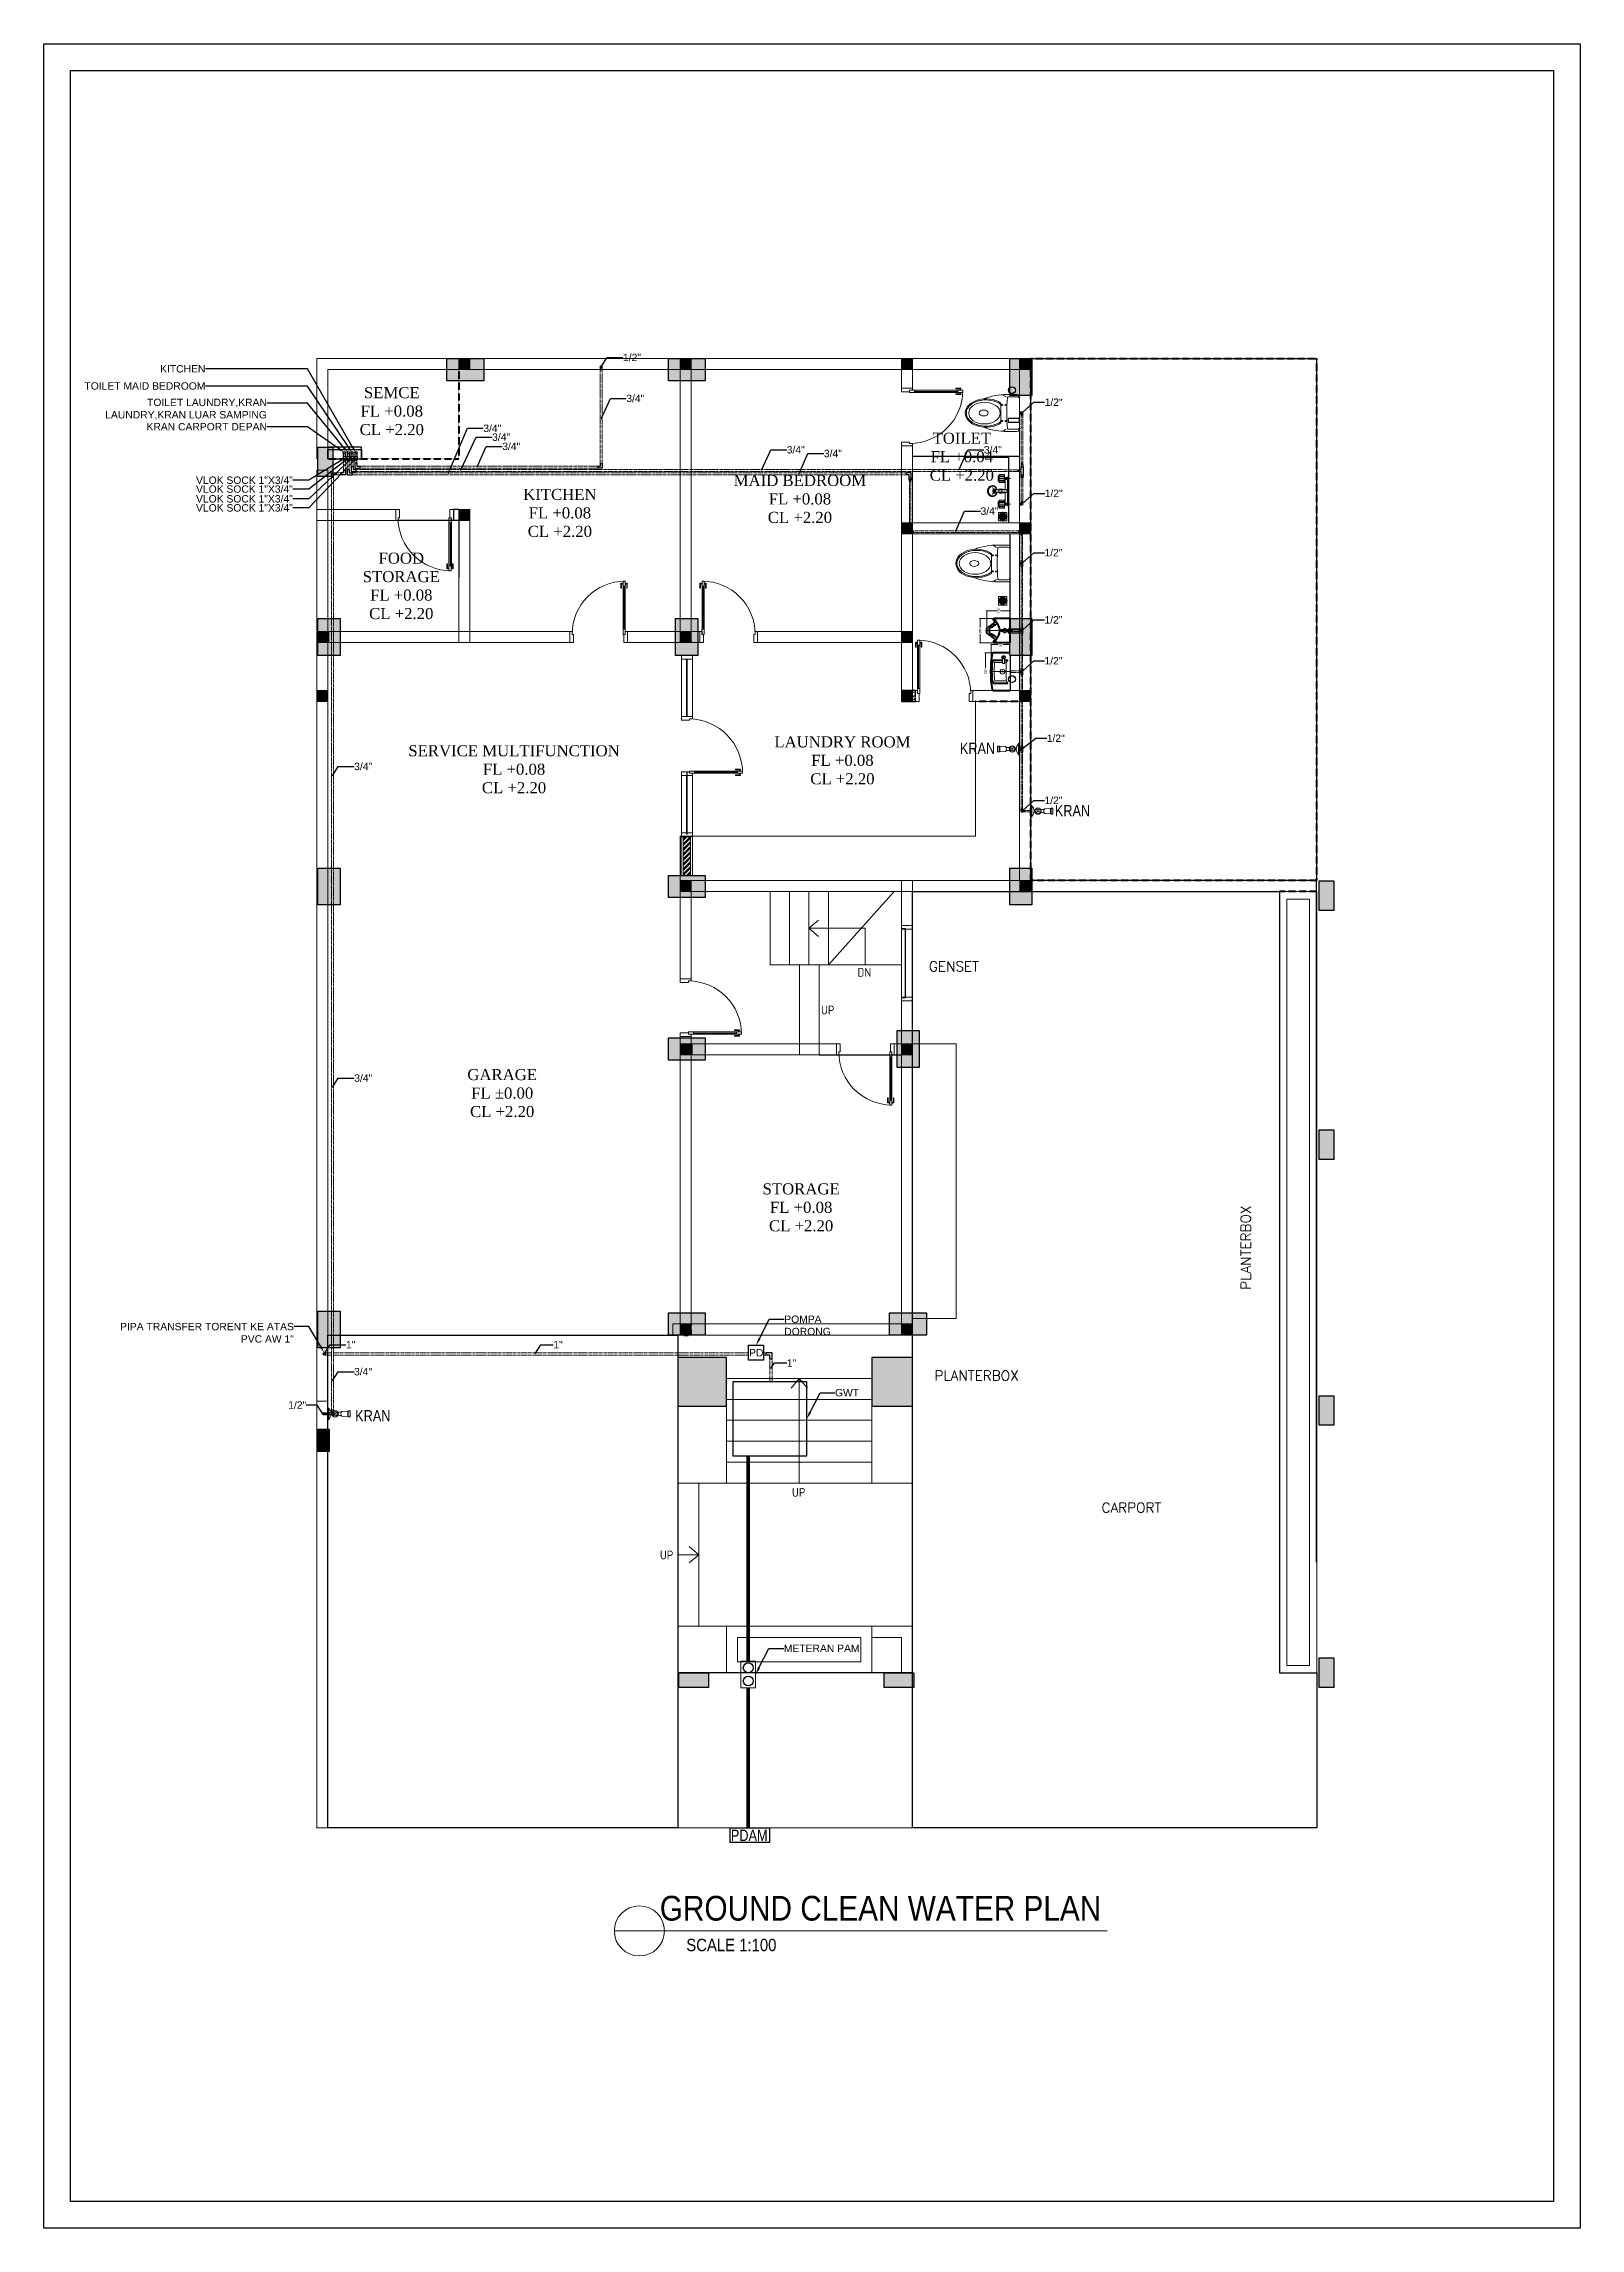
# Model space of a CAD drawing. Header units: millimetres. Extents: x 7371 to 278338, y -43753 to 35464.
# Drawn here: x 7371 to 28171, y 5897 to 35464 of the extents above; entities that cross this region are included whole.
import ezdxf
from ezdxf import colors
from ezdxf.entities.mleader import LeaderData, LeaderLine
from ezdxf.enums import TextEntityAlignment as Align
from ezdxf.math import Vec2, Vec3

# ---------------------------------------------------------------- set-up
doc = ezdxf.new("R2010")
doc.units = ezdxf.units.MM
doc.header["$MEASUREMENT"] = 0
for name, pattern in [('ACAD_ISO05W100', [33, 24, -3, 0, -3, 0, -3]), ('AI-Linetype-1', [2.25, 1.5, -0.3, 0.15, -0.3]), ('AI-Linetype-10', [8.466667, 4.233333, -4.233333]), ('AI-Linetype-100', [8.466667, 4.233333, -4.233333]), ('AI-Linetype-101', [8.466667, 4.233333, -4.233333]), ('AI-Linetype-102', [8.466667, 4.233333, -4.233333]), ('AI-Linetype-103', [8.466667, 4.233333, -4.233333]), ('AI-Linetype-104', [8.466667, 4.233333, -4.233333]), ('AI-Linetype-105', [8.466667, 4.233333, -4.233333]), ('AI-Linetype-106', [8.466667, 4.233333, -4.233333]), ('AI-Linetype-107', [8.466667, 4.233333, -4.233333]), ('AI-Linetype-108', [8.466667, 4.233333, -4.233333]), ('AI-Linetype-109', [8.466667, 4.233333, -4.233333]), ('AI-Linetype-11', [8.466667, 4.233333, -4.233333]), ('AI-Linetype-110', [8.466667, 4.233333, -4.233333]), ('AI-Linetype-111', [8.466667, 4.233333, -4.233333]), ('AI-Linetype-112', [8.466667, 4.233333, -4.233333]), ('AI-Linetype-113', [8.466667, 4.233333, -4.233333]), ('AI-Linetype-114', [8.466667, 4.233333, -4.233333]), ('AI-Linetype-115', [8.466667, 4.233333, -4.233333]), ('AI-Linetype-116', [8.466667, 4.233333, -4.233333]), ('AI-Linetype-117', [8.466667, 4.233333, -4.233333]), ('AI-Linetype-118', [8.466667, 4.233333, -4.233333]), ('AI-Linetype-119', [8.466667, 4.233333, -4.233333]), ('AI-Linetype-12', [8.466667, 4.233333, -4.233333]), ('AI-Linetype-120', [8.466667, 4.233333, -4.233333]), ('AI-Linetype-121', [8.466667, 4.233333, -4.233333]), ('AI-Linetype-122', [8.466667, 4.233333, -4.233333]), ('AI-Linetype-123', [8.466667, 4.233333, -4.233333]), ('AI-Linetype-13', [8.466667, 4.233333, -4.233333]), ('AI-Linetype-14', [8.466667, 4.233333, -4.233333]), ('AI-Linetype-15', [8.466667, 4.233333, -4.233333]), ('AI-Linetype-16', [8.466667, 4.233333, -4.233333]), ('AI-Linetype-17', [8.466667, 4.233333, -4.233333]), ('AI-Linetype-18', [8.466667, 4.233333, -4.233333]), ('AI-Linetype-19', [8.466667, 4.233333, -4.233333]), ('AI-Linetype-2', [2.25, 1.5, -0.3, 0.15, -0.3]), ('AI-Linetype-20', [8.466667, 4.233333, -4.233333]), ('AI-Linetype-21', [8.466667, 4.233333, -4.233333]), ('AI-Linetype-22', [8.466667, 4.233333, -4.233333]), ('AI-Linetype-23', [8.466667, 4.233333, -4.233333]), ('AI-Linetype-24', [8.466667, 4.233333, -4.233333]), ('AI-Linetype-25', [8.466667, 4.233333, -4.233333]), ('AI-Linetype-26', [8.466667, 4.233333, -4.233333]), ('AI-Linetype-27', [8.466667, 4.233333, -4.233333]), ('AI-Linetype-28', [8.466667, 4.233333, -4.233333]), ('AI-Linetype-29', [8.466667, 4.233333, -4.233333]), ('AI-Linetype-3', [8.466667, 4.233333, -4.233333]), ('AI-Linetype-30', [8.466667, 4.233333, -4.233333]), ('AI-Linetype-31', [8.466667, 4.233333, -4.233333]), ('AI-Linetype-32', [8.466667, 4.233333, -4.233333]), ('AI-Linetype-33', [8.466667, 4.233333, -4.233333]), ('AI-Linetype-34', [8.466667, 4.233333, -4.233333]), ('AI-Linetype-35', [8.466667, 4.233333, -4.233333]), ('AI-Linetype-36', [8.466667, 4.233333, -4.233333]), ('AI-Linetype-37', [8.466667, 4.233333, -4.233333]), ('AI-Linetype-38', [8.466667, 4.233333, -4.233333]), ('AI-Linetype-39', [8.466667, 4.233333, -4.233333]), ('AI-Linetype-4', [8.466667, 4.233333, -4.233333]), ('AI-Linetype-40', [8.466667, 4.233333, -4.233333]), ('AI-Linetype-41', [8.466667, 4.233333, -4.233333]), ('AI-Linetype-42', [8.466667, 4.233333, -4.233333]), ('AI-Linetype-43', [8.466667, 4.233333, -4.233333]), ('AI-Linetype-44', [8.466667, 4.233333, -4.233333]), ('AI-Linetype-45', [8.466667, 4.233333, -4.233333]), ('AI-Linetype-46', [8.466667, 4.233333, -4.233333]), ('AI-Linetype-47', [8.466667, 4.233333, -4.233333]), ('AI-Linetype-48', [8.466667, 4.233333, -4.233333]), ('AI-Linetype-49', [8.466667, 4.233333, -4.233333]), ('AI-Linetype-5', [8.466667, 4.233333, -4.233333]), ('AI-Linetype-50', [8.466667, 4.233333, -4.233333]), ('AI-Linetype-51', [8.466667, 4.233333, -4.233333]), ('AI-Linetype-52', [8.466667, 4.233333, -4.233333]), ('AI-Linetype-53', [8.466667, 4.233333, -4.233333]), ('AI-Linetype-54', [8.466667, 4.233333, -4.233333]), ('AI-Linetype-55', [8.466667, 4.233333, -4.233333]), ('AI-Linetype-56', [8.466667, 4.233333, -4.233333]), ('AI-Linetype-57', [8.466667, 4.233333, -4.233333]), ('AI-Linetype-58', [8.466667, 4.233333, -4.233333]), ('AI-Linetype-59', [8.466667, 4.233333, -4.233333]), ('AI-Linetype-6', [8.466667, 4.233333, -4.233333]), ('AI-Linetype-60', [8.466667, 4.233333, -4.233333]), ('AI-Linetype-61', [8.466667, 4.233333, -4.233333]), ('AI-Linetype-62', [8.466667, 4.233333, -4.233333]), ('AI-Linetype-63', [8.466667, 4.233333, -4.233333]), ('AI-Linetype-64', [8.466667, 4.233333, -4.233333]), ('AI-Linetype-65', [8.466667, 4.233333, -4.233333]), ('AI-Linetype-66', [8.466667, 4.233333, -4.233333]), ('AI-Linetype-67', [8.466667, 4.233333, -4.233333]), ('AI-Linetype-68', [8.466667, 4.233333, -4.233333]), ('AI-Linetype-69', [8.466667, 4.233333, -4.233333]), ('AI-Linetype-7', [8.466667, 4.233333, -4.233333]), ('AI-Linetype-70', [8.466667, 4.233333, -4.233333]), ('AI-Linetype-71', [8.466667, 4.233333, -4.233333]), ('AI-Linetype-72', [8.466667, 4.233333, -4.233333]), ('AI-Linetype-73', [8.466667, 4.233333, -4.233333]), ('AI-Linetype-74', [8.466667, 4.233333, -4.233333]), ('AI-Linetype-75', [8.466667, 4.233333, -4.233333]), ('AI-Linetype-76', [8.466667, 4.233333, -4.233333]), ('AI-Linetype-77', [8.466667, 4.233333, -4.233333]), ('AI-Linetype-78', [8.466667, 4.233333, -4.233333]), ('AI-Linetype-79', [8.466667, 4.233333, -4.233333]), ('AI-Linetype-8', [8.466667, 4.233333, -4.233333]), ('AI-Linetype-80', [8.466667, 4.233333, -4.233333]), ('AI-Linetype-81', [8.466667, 4.233333, -4.233333]), ('AI-Linetype-82', [8.466667, 4.233333, -4.233333]), ('AI-Linetype-83', [8.466667, 4.233333, -4.233333]), ('AI-Linetype-84', [8.466667, 4.233333, -4.233333]), ('AI-Linetype-85', [8.466667, 4.233333, -4.233333]), ('AI-Linetype-86', [8.466667, 4.233333, -4.233333]), ('AI-Linetype-87', [8.466667, 4.233333, -4.233333]), ('AI-Linetype-88', [8.466667, 4.233333, -4.233333]), ('AI-Linetype-89', [8.466667, 4.233333, -4.233333]), ('AI-Linetype-9', [8.466667, 4.233333, -4.233333]), ('AI-Linetype-90', [8.466667, 4.233333, -4.233333]), ('AI-Linetype-91', [8.466667, 4.233333, -4.233333]), ('AI-Linetype-92', [8.466667, 4.233333, -4.233333]), ('AI-Linetype-93', [8.466667, 4.233333, -4.233333]), ('AI-Linetype-94', [8.466667, 4.233333, -4.233333]), ('AI-Linetype-95', [8.466667, 4.233333, -4.233333]), ('AI-Linetype-96', [8.466667, 4.233333, -4.233333]), ('AI-Linetype-97', [8.466667, 4.233333, -4.233333]), ('AI-Linetype-98', [8.466667, 4.233333, -4.233333]), ('AI-Linetype-99', [8.466667, 4.233333, -4.233333]), ('CENTER', [50.8, 31.75, -6.35, 6.35, -6.35]), ('DASHED2', [0.375, 0.25, -0.125]), ('HIDDEN2', [0.1875, 0.125, -0.0625]), ('SLD-Solid', [0])]:
    doc.linetypes.add(name, pattern=pattern)
doc.layers.get('DEFPOINTS').update_dxf_attribs({"lineweight": 18})
for name, color, linetype, lineweight in [('28-Arsiran', 252, 'Continuous', 5), ('8', 8, 'Continuous', 5), ('B', 5, 'Continuous', 20), ('BENDA', 7, 'Continuous', 30), ('BIDANG', 7, 'Continuous', 13), ('BODY', 7, 'Continuous', 40), ('BODY2', 7, 'Continuous', 15), ('CENTER', 9, 'CENTER', 0), ('DIM', 1, 'Continuous', 5), ('Dimensi', 252, 'Continuous', 9), ('DINDING', 1, 'Continuous', 20), ('DOOR OPENING', 4, 'SLD-Solid', 5), ('FITTING', 7, 'Continuous', 13), ('FITTING2', 7, 'Continuous', 30), ('FITTING3', 7, 'Continuous', 0), ('HATCH', 8, 'Continuous', 13), ('KOL', 5, 'Continuous', 18), ('l1', 5, 'Continuous', 5), ('LEGEND', 1, 'DASHED2', 50), ('PIPA AIR BERSIH', 5, 'CENTER', 5)]:
    doc.layers.add(name, color=color, linetype=linetype, lineweight=lineweight)
for name, color, linetype in [('DIM DET', 8, 'HIDDEN2'), ('FIN', 1, 'Continuous'), ('MP-PATRA$0$TV', 6, 'Continuous'), ('POMPA DORONG', 7, 'Continuous'), ('TEXT', 4, 'Continuous'), ('TX', 2, 'Continuous'), ('WALL', 90, 'Continuous')]:
    doc.layers.add(name, color=color, linetype=linetype)
doc.styles.add('0010-WKA13-TEXT', font='isocp.shx', dxfattribs={"height": 15})
doc.styles.add('40', font='arial.ttf', dxfattribs={"width": 0.9, "height": 100})
doc.styles.add('arial', font='arial.ttf', dxfattribs={"width": 0.8})
doc.styles.add('HAND', font='ROMAND.SHX', dxfattribs={"width": 0.8, "height": 250})
doc.styles.get("Standard").update_dxf_attribs({"font": 'arial.ttf'})
doc.styles.add('style1', font='times.ttf', dxfattribs={"height": 0.15})
pattern_1 = [(0, (0, 0), (0, 6.985), [5.08, -1.905]), (90, (0, 0), (-6.985, 4e-16), [5.08, -1.905])]

msp = doc.modelspace()

# ---------------------------------------------------------------- texts
at = {"color": 8, "style": 'HAND'}
for tag, rotation, p in [('GENSET', 0, (19692, 22975)), ('PLANTERBOX', 90, (23642.6, 19169.1)), ('PLANTERBOX', 0, (19998.6, 17437.6)), ('CARPORT', 0, (22094.9, 15650))]:
    msp.add_attdef(tag, text='%%UDENAH LANTAI DASAR', height=134.905, rotation=rotation, dxfattribs=at).set_placement(p, align=Align.MIDDLE)
at = {"layer": '8', "color": 8, "transparency": 33554687, "char_height": 119.92, "width": 391.264, "attachment_point": 3, "style": '0010-WKA13-TEXT'}
for s, insert in [('DN', (18572.1, 22955.2)), ('UP', (18074.7, 22445.4)), ('UP', (17681.2, 15916.3)), ('UP', (15894.1, 15068.8))]:
    msp.add_mtext(s, dxfattribs=dict(at, insert=insert))
at = {"layer": 'DIM', "attachment_point": 5, "style": '40'}
for s, insert, char_height in [('{\\fCentury Gothic|b0|i0|c0|p34;GROUND CLEAN WATER PLAN }', (18698.3, 10226.1), 334.642), ('{\\fCentury Gothic|b0|i0|c0|p34;SCALE 1:100}', (16679.4, 9729.7), 167.321)]:
    msp.add_mtext(s, dxfattribs=dict(at, insert=insert, char_height=char_height))
at = {"layer": 'POMPA DORONG'}
msp.add_text('PD', height=100, dxfattribs=at).set_placement((16919.4, 17697.1))
at = {"layer": 'TEXT', "color": 8, "width": 3199.18, "attachment_point": 5, "style": 'style1'}
for s, insert, char_height in [('\\A1;SEMCE\\PFL +0.08\\PCL +2.20', (12083.4, 30489.3), 149.89), ('\\A1;TOILET\\PFL +0.04\\PCL +2.20', (19799.1, 29872.5), 149.89), ('\\A1;MAID BEDROOM\\PFL +0.08\\PCL +2.20', (17607.6, 29300.6), 149.895), ('\\A1;SERVICE MULTIFUNCTION\\PFL +0.08\\PCL +2.20', (13737.9, 25642.6), 149.895), ('\\A1;GARAGE\\PFL %%P0.00\\PCL +2.20', (13577.4, 21259.7), 149.89), ('\\A1;STORAGE\\PFL +0.08\\PCL +2.20', (17624.1, 19713.1), 149.895)]:
    msp.add_mtext(s, dxfattribs=dict(at, insert=insert, char_height=char_height))
at = {"layer": 'TEXT', "color": 8, "attachment_point": 5, "style": 'style1'}
for s, insert, char_height in [('\\A1;KITCHEN\\PFL +0.08\\PCL +2.20', (14358.3, 29111.6), 149.895), ('\\A1;FOOD \\PSTORAGE\\PFL +0.08\\PCL +2.20', (12211.6, 28124.2), 149.89), ('\\A1;LAUNDRY ROOM\\PFL +0.08\\PCL +2.20', (18183, 25762.9), 149.895)]:
    msp.add_mtext(s, dxfattribs=dict(at, insert=insert, char_height=char_height))
at = {"layer": 'TX', "width": 0.8}
for s, p in [('KRAN', (19772.4, 25849.7)), ('KRAN', (21057.5, 25006.2)), ('KRAN', (11587.3, 16816.4)), ('PDAM', (16672.6, 11137.6))]:
    msp.add_text(s, height=153.97, dxfattribs=at).set_placement(p)

# ---------------------------------------------------------------- blocks, each defined once
blk = doc.blocks.new('FC')
at = {"lineweight": 9}
for p, q in [((-19, 5), (-24, 5)), ((-6, 33), (0, 33)), ((-6, 33), (-6, -33)), ((0, 33), (0, -33)), ((-19, -6), (-24, -6)), ((-6, -33), (0, -33))]:
    blk.add_line(p, q, dxfattribs=at)
blk.add_lwpolyline([(-125, 16), (-115, 16), (-115, -17), (-125, -17)], close=True, dxfattribs=at)
for points in [[(-112, 15), (-79, 13)], [(-79, -14), (-112, -16), (-112, 15)]]:
    blk.add_lwpolyline(points, dxfattribs=at)
for radius in [17.8, 11.5, 2.4]:
    blk.add_circle((-41, 0), radius, dxfattribs=at)
for centre, radius, start, end in [((-63, 35), 27.1, 234.2494, 285.7988), ((-92, 0), 18.6, 312.8544, 47.1456), ((19, -1), 37.8, 130.3082, 229.6918), ((-63, -36), 27.1, 74.2012, 125.7506)]:
    blk.add_arc(centre, radius, start, end, dxfattribs=at)
blk = doc.blocks.new('k4')
at = {"true_color": 0x636466}
h = blk.add_hatch(dxfattribs=at)
h.set_pattern_fill('ANGLE', color=251)
h.set_pattern_definition(pattern_1)
h.paths.add_polyline_path([(210.558, -20.392), (210.358, -20.392), (210.358, -20.792), (210.558, -20.792)])
h = blk.add_hatch(color=251, dxfattribs=at)
h.dxf.hatch_style = 1
h.paths.add_polyline_path([(210.558, -20.594), (210.358, -20.594), (210.358, -20.792), (210.558, -20.792)])
h.paths.add_polyline_path([(210.558, -20.392), (210.358, -20.392), (210.358, -20.594), (210.558, -20.594)])
for p, q in [((210.358, -20.392), (210.558, -20.392)), ((210.558, -20.392), (210.558, -20.792)), ((210.558, -20.792), (210.358, -20.792))]:
    blk.add_line(p, q)
blk.add_lwpolyline([(210.358, -20.392), (210.558, -20.392), (210.558, -20.792), (210.358, -20.792)], close=True)
blk = doc.blocks.new('kolom1')
at = {"true_color": 0x636466}
h = blk.add_hatch(dxfattribs=at)
h.set_pattern_fill('ANGLE', color=251)
h.set_pattern_definition(pattern_1)
h.paths.add_polyline_path([(201.312, -20.514), (201.612, -20.514), (201.612, -20.014), (201.312, -20.014)])
h = blk.add_hatch(color=251, dxfattribs=at)
h.dxf.hatch_style = 1
h.paths.add_polyline_path([(201.612, -20.014), (201.312, -20.014), (201.312, -20.514), (201.612, -20.514)])
blk.add_lwpolyline([(201.612, -20.014), (201.612, -20.514), (201.312, -20.514), (201.312, -20.014)], close=True)
blk = doc.blocks.new('KL1')
at = {"true_color": 0x636466}
h = blk.add_hatch(color=251, dxfattribs=at)
h.dxf.hatch_style = 1
h.paths.add_polyline_path([(181.974, 154.171), (181.824, 154.171), (181.824, 154.072), (181.974, 154.072)])
h.paths.add_polyline_path([(181.974, 154.372), (181.824, 154.372), (181.824, 154.171), (181.974, 154.171)])
at = {"color": 244, "lineweight": -2, "true_color": 0x991b1e}
blk.add_line((189.894, 168.472), (189.894, 168.472), dxfattribs=at)
for p, q in [((181.824, 154.372), (181.974, 154.372)), ((181.974, 154.372), (181.974, 154.072)), ((181.974, 154.072), (181.824, 154.072))]:
    blk.add_line(p, q)
blk.add_lwpolyline([(181.824, 154.372), (181.974, 154.372), (181.974, 154.072), (181.824, 154.072)], close=True)
at = {"rotation": 270}
for name, p in [('kolom1', (204.085, 370.184)), ('kolom1', (207.085, 370.184)), ('kolom1', (207.085, 363.184)), ('kolom1', (207.085, 360.984)), ('kolom1', (207.085, 357.259)), ('kolom1', (210.082, 357.259)), ('k4', (207.506, 361.431)), ('k4', (210.286, 361.431))]:
    blk.add_blockref(name, p, dxfattribs=at)
for name, p in [('kolom1', (-10.118, 188.886)), ('k4', (-28.534, 188.065)), ('kolom1', (-19.488, 185.366)), ('kolom1', (-14.643, 185.366)), ('kolom1', (-10.118, 185.366)), ('kolom1', (-19.488, 181.986)), ('kolom1', (-10.118, 181.986)), ('k4', (-14.972, 182.19)), ('kolom1', (-11.643, 179.786)), ('k4', (-14.972, 178.817)), ('kolom1', (-19.488, 175.986)), ('k4', (-14.972, 175.217)), ('k4', (-14.972, 171.667))]:
    blk.add_blockref(name, p)
blk = doc.blocks.new('KUSEN PINTU')
at = {"layer": 'DOOR OPENING', "linetype": 'Continuous', "transparency": 33554687}
for p, q in [((-50, 110), (-30, 110)), ((-50, 0), (-50, 110)), ((-5, 0), (-50, 0)), ((-30, 110), (-30, 150)), ((-30, 150), (-5, 150)), ((-5, 150), (-5, 145)), ((-5, 145), (0, 145)), ((0, 5), (-5, 5)), ((-5, 5), (-5, 0)), ((0, 145), (0, 5))]:
    blk.add_line(p, q, dxfattribs=at)
at = {"layer": 'DOOR OPENING', "linetype": 'Continuous', "ltscale": 10, "transparency": 33554687}
for p, q in [((0, 145), (0, 150)), ((0, 5), (0, 0))]:
    blk.add_line(p, q, dxfattribs=at)
blk = doc.blocks.new('A$C3020dce1')
at = {"layer": 'DOOR OPENING', "linetype": 'Continuous', "transparency": 33554687}
for p, q in [((110, 60), (110, 30)), ((110, 60), (178, 60)), ((178, 30), (110, 30)), ((178, 60), (178, 30)), ((735, 79), (735, 88)), ((735, 88), (802, 88)), ((802, 79), (735, 79)), ((802, 10), (735, 10)), ((735, 10), (735, 2)), ((735, 2), (802, 2)), ((830, 60), (762, 60)), ((762, 60), (762, 30)), ((762, 30), (830, 30)), ((785, 60), (785, 62)), ((807, 60), (785, 60)), ((807, 30), (785, 30)), ((785, 30), (785, 28)), ((787, 64), (806, 64)), ((787, 26), (806, 26)), ((802, 88), (802, 79)), ((802, 2), (802, 10)), ((807, 62), (807, 60)), ((807, 28), (807, 30)), ((830, 30), (830, 60))]:
    blk.add_line(p, q, dxfattribs=at)
at = {"layer": 'DOOR OPENING', "transparency": 33554687}
blk.add_line((110, 30), (150, 30), dxfattribs=at)
at = {"layer": 'DOOR OPENING', "linetype": 'Continuous', "ltscale": 10, "transparency": 33554687}
for p, q in [((178, 60), (762, 60)), ((762, 45), (178, 45)), ((178, 30), (762, 30)), ((793, 64), (793, 79)), ((793, 10), (793, 26)), ((799, 64), (799, 79)), ((799, 10), (799, 26))]:
    blk.add_line(p, q, dxfattribs=at)
at = {"layer": 'DOOR OPENING', "color": 8, "ltscale": 2, "transparency": 33554687}
blk.add_arc((93, 33), 737, 359.775, 88.6553, dxfattribs=at)
at = {"layer": 'DOOR OPENING', "linetype": 'Continuous', "transparency": 33554687}
for centre, start, end in [((787, 62), 90, 180), ((787, 28), 180, 270), ((806, 62), 360, 90), ((806, 28), 270, 0)]:
    blk.add_arc(centre, 1.69, start, end, dxfattribs=at)
at = {"layer": 'DOOR OPENING', "linetype": 'Continuous', "transparency": 33554687, "xscale": -1, "rotation": 270}
blk.add_blockref('KUSEN PINTU', (0, 800), dxfattribs=at)
at = {"layer": 'DOOR OPENING', "linetype": 'Continuous', "transparency": 33554687, "rotation": 270}
blk.add_blockref('KUSEN PINTU', (0, 0), dxfattribs=at)
blk = doc.blocks.new('jj')
blk.add_line((208.819, 163.275), (208.819, 162.425))
at = {"layer": 'DOOR OPENING', "linetype": 'Continuous', "transparency": 33554687}
for p, q in [((208.744, 164.802), (208.744, 164.025)), ((208.813, 164.802), (208.813, 164.03)), ((208.825, 164.802), (208.825, 164.03)), ((208.894, 164.802), (208.894, 164.025)), ((208.744, 162.447), (208.744, 163.225)), ((208.813, 162.447), (208.813, 163.22)), ((208.825, 162.447), (208.825, 163.22)), ((208.894, 162.447), (208.894, 163.225))]:
    blk.add_line(p, q, dxfattribs=at)
for points in [[(208.894, 164.822), (208.894, 164.822), (208.894, 164.847), (208.889, 164.847), (208.889, 164.852), (208.749, 164.852), (208.749, 164.847), (208.744, 164.847), (208.744, 164.802), (208.894, 164.802)], [(208.894, 162.427), (208.894, 162.427), (208.894, 162.402), (208.889, 162.402), (208.889, 162.397), (208.749, 162.397), (208.749, 162.402), (208.744, 162.402), (208.744, 162.447), (208.894, 162.447)]]:
    blk.add_lwpolyline(points, close=True, dxfattribs=at)
at = {"layer": 'LEGEND', "xscale": 0.001, "yscale": 0.001, "zscale": 0.001}
blk.add_blockref('A$C3020dce1', (208.744, 163.225), dxfattribs=at)
blk = doc.blocks.new('sock1')
for points in [[(99332, -6892), (99347, -6892), (99347, -6907), (99345, -6909), (99345, -6918), (99333, -6918), (99333, -6909), (99332, -6907), (99332, -6892)], [(99345, -6909), (99333, -6909)]]:
    blk.add_lwpolyline(points)
blk = doc.blocks.new('dsd333')
for points in [[(99825, -5141), (99825, -5109), (99875, -5109), (99875, -5059), (99907, -5059), (99907, -5191)], [(99875, -5191), (99875, -5141), (99825, -5141)], [(99875, -5191), (99907, -5191)]]:
    blk.add_lwpolyline(points)
blk = doc.blocks.new('fdfd')
blk.add_lwpolyline([(99685, -1599), (99685, -1649), (99717, -1649), (99717, -1599)])
blk.add_circle((99701, -1599), 16)
blk = doc.blocks.new('dsdsbbb')
for points in [[(99082, -3956), (99000, -3956), (99000, -4038)], [(99032, -4038), (99000, -4038)], [(99082, -3988), (99032, -3988), (99032, -4038)], [(99082, -3988), (99082, -3956)]]:
    blk.add_lwpolyline(points)
at = {"layer": 'PIPA AIR BERSIH'}
blk.add_lwpolyline([(99032, -3956), (99032, -3956)], dxfattribs=at)
blk = doc.blocks.new('sd4ddd')
for points in [[(9544, -2753), (9544, -2733), (9544, -2733), (9544, -2701), (9564, -2701), (9564, -2785)], [(9544, -2785), (9544, -2753)], [(9544, -2785), (9564, -2785)]]:
    blk.add_lwpolyline(points)
blk = doc.blocks.new('dsds5443')
for points in [[(99249, -13478), (99217, -13478)], [(99217, -13478), (99217, -13560), (99299, -13560)], [(99249, -13478), (99249, -13528), (99299, -13528)], [(99299, -13528), (99299, -13560)]]:
    blk.add_lwpolyline(points)
at = {"layer": 'PIPA AIR BERSIH'}
blk.add_lwpolyline([(99217, -13528), (99217, -13528)], dxfattribs=at)
blk = doc.blocks.new('_Dot')
at = {"color": 0, "linetype": 'ByBlock', "lineweight": -2}
blk.add_line((-0.5, 0), (-1, 0), dxfattribs=at)
at = {"color": 0, "linetype": 'ByBlock', "const_width": 0.5}
blk.add_lwpolyline([(-0.25, 0, 1), (0.25, 0, 1)], format="xyb", close=True, dxfattribs=at)
blk = doc.blocks.new('MHHFGFDF')
for points in [[(161, -1204), (617, -1203)], [(617, -1204), (617, -1331), (161, -1329)], [(161, -1329), (161, -1204)]]:
    blk.add_lwpolyline(points)
for centre in [(385, -1245), (385, -1245), (437, -1245), (489, -1245), (541, -1245)]:
    blk.add_circle(centre, 16)
at = {"xscale": 2.115480875149517, "yscale": 2.115480875149517, "zscale": 2.115480875149517}
for p in [(-209765, 13284), (-209714, 13284), (-209661, 13284), (-209610, 13283)]:
    blk.add_blockref('sock1', p, dxfattribs=at)
for p in [(-99316, 355), (-99264, 354), (-99212, 354), (-99160, 354)]:
    blk.add_blockref('fdfd', p)
blk = doc.blocks.new('KOLOM PRAKTIS')
at = {"layer": 'HATCH'}
h = blk.add_hatch(color=256, dxfattribs=at)
h.dxf.hatch_style = 1
h.paths.add_polyline_path([(-75, 75), (-75, -75), (75, -75), (75, 75)])
at = {"layer": 'KOL'}
blk.add_lwpolyline([(-75, -75), (75, -75), (75, 75), (-75, 75)], close=True, dxfattribs=at)
blk = doc.blocks.new('KSK 3A')
at = {"layer": 'DOOR OPENING', "linetype": 'Continuous'}
blk.add_line((0, 0), (0, 150), dxfattribs=at)
blk.add_lwpolyline([(50, 95), (40, 95), (40, 150), (5, 150), (5, 145), (0, 145), (0, 5), (5, 5), (5, 0), (50, 0)], close=True, dxfattribs=at)
blk = doc.blocks.new('TOILET')
at = {"layer": '8', "lineweight": 5}
for p, q in [((-250, 37), (-250, 168)), ((-220, 30), (-220, 156)), ((-190, 0), (190, 0)), ((-135, 255), (135, 255)), ((-120, 237), (-97, 237)), ((-114, 255), (-114, 236)), ((-108, 245), (-108, 221)), ((-102, 236), (-102, 255)), ((120, 237), (97, 237)), ((102, 236), (102, 255)), ((108, 245), (108, 221)), ((114, 255), (114, 236)), ((220, 30), (220, 156)), ((250, 37), (250, 168))]:
    blk.add_line(p, q, dxfattribs=at)
for centre in [(-109, 191), (109, 191)]:
    blk.add_circle(centre, 5.82, dxfattribs=at)
for centre, radius, start, end in [((666, 167), 916, 159.3877, 180.0472), ((-666, 167), 916, 359.9528, 20.6123), ((-210, 37), 40, 180, 270), ((-96, 287), 158, 197.1522, 219.8185), ((-210, 156), 10, 94.9885, 180), ((-190, 30), 30, 180, 270), ((0, -2250), 2425, 85.0115, 94.9885), ((-108, 236), 6.15, 185.1568, 354.8432), ((108, 236), 6.15, 185.1568, 354.8432), ((190, 30), 30, 270, 0), ((210, 37), 40, 270, 0), ((210, 156), 10, 0, 85.0115), ((96, 287), 158, 320.1815, 342.8478)]:
    blk.add_arc(centre, radius, start, end, dxfattribs=at)
blk.add_ellipse((0, 456), major_axis=(0, 281), ratio=0.685919, start_param=3.915332, end_param=8.651039, dxfattribs=at)
for centre, major_axis, ratio in [((0, 476), (0, 214), 0.687861), ((0, 487), (0, 60.7), 0.657164)]:
    blk.add_ellipse(centre, major_axis=major_axis, ratio=ratio, dxfattribs=at)
blk.add_open_spline([(117, 256), (127, 270), (131, 276), (141, 294), (147, 306), (157, 331), (161, 344), (169, 371), (171, 385), (176, 413), (177, 428), (178, 457), (178, 472), (175, 501), (174, 515), (168, 543), (165, 557), (156, 583), (151, 596), (140, 620), (134, 631), (120, 652), (113, 661), (97, 678), (89, 686), (72, 699), (64, 704), (46, 713), (37, 716), (18, 721), (9, 722), (-9, 722), (-18, 721), (-37, 716), (-46, 713), (-64, 704), (-72, 699), (-89, 686), (-98, 678), (-113, 661), (-120, 652), (-134, 631), (-140, 620), (-151, 596), (-156, 583), (-165, 557), (-168, 543), (-174, 515), (-175, 501), (-178, 472), (-178, 457), (-177, 428), (-176, 413), (-171, 385), (-169, 371), (-161, 344), (-157, 330), (-147, 306), (-141, 294), (-131, 276), (-127, 270), (-117, 255)], degree=3, knots=[3.915332, 3.915332, 3.915332, 3.915332, 4.014441, 4.014441, 4.176505, 4.176505, 4.338569, 4.338569, 4.500633, 4.500633, 4.662697, 4.662697, 4.824761, 4.824761, 4.986825, 4.986825, 5.148889, 5.148889, 5.310953, 5.310953, 5.473017, 5.473017, 5.635081, 5.635081, 5.797146, 5.797146, 5.95921, 5.95921, 6.121274, 6.121274, 6.283338, 6.283338, 6.445402, 6.445402, 6.607466, 6.607466, 6.76953, 6.76953, 6.931594, 6.931594, 7.093658, 7.093658, 7.255722, 7.255722, 7.417786, 7.417786, 7.57985, 7.57985, 7.741915, 7.741915, 7.903979, 7.903979, 8.066043, 8.066043, 8.228107, 8.228107, 8.390171, 8.390171, 8.552235, 8.552235, 8.651039, 8.651039, 8.651039, 8.651039], dxfattribs=at)
blk = doc.blocks.new('Shower - P')
at = {"color": 8}
for p, q in [((35, 111), (-19, 111)), ((92, 136), (35, 136)), ((82, 126), (35, 126)), ((82, 111), (35, 111)), ((82, 96), (35, 96)), ((92, 86), (35, 86)), ((35, -121), (-19, -121)), ((92, -96), (35, -96)), ((82, -106), (35, -106)), ((82, -121), (35, -121)), ((82, -136), (35, -136)), ((92, -146), (35, -146))]:
    blk.add_line(p, q, dxfattribs=at)
for p, q in [((0, -146), (0, 146)), ((3, 136), (0, 136)), ((0, 126), (0, 96)), ((3, 86), (0, 86)), ((3, 136), (6, 121)), ((3, 136), (3, 86)), ((6, 101), (3, 86)), ((6, 121), (6, 101)), ((35, 121), (6, 121)), ((35, 101), (6, 101)), ((9, 101), (9, 10)), ((29, 101), (29, 11)), ((82, 146), (35, 146)), ((35, 146), (35, 76)), ((82, 76), (35, 76)), ((82, 146), (82, 76)), ((92, 136), (92, 86)), ((3, -96), (0, -96)), ((0, -136), (0, -106)), ((3, -146), (0, -146)), ((3, -146), (3, -96)), ((6, -111), (3, -96)), ((3, -146), (6, -131)), ((35, -111), (6, -111)), ((6, -131), (6, -111)), ((35, -131), (6, -131)), ((9, -111), (9, -16)), ((29, -111), (29, -17)), ((82, -86), (35, -86)), ((35, -156), (35, -86)), ((82, -156), (35, -156)), ((82, -156), (82, -86)), ((92, -146), (92, -96))]:
    blk.add_line(p, q)
blk.add_lwpolyline([(60, 16), (60, -22), (86, -22), (86, 16)], close=True)
for centre, start, end in [((10, 220), 267.3376, 283.943), ((10, -226), 76.057, 92.6624)]:
    blk.add_arc(centre, 210, start, end)
blk = doc.blocks.new('TX 4225 - P')
for p, q in [((0, 0), (-26, 0)), ((0, 0), (26, 0)), ((0, -3), (-26, -3)), ((0, -10), (-14, -10)), ((-11, -10), (-11, -105)), ((0, -3), (26, -3)), ((0, -10), (14, -10)), ((11, -10), (11, -105))]:
    blk.add_line(p, q)
at = {"linetype": 'Continuous'}
for p, q in [((-26, 0), (-26, -3)), ((26, 0), (26, -3)), ((-26, -3), (-14, -10)), ((-18, -119), (-18, -128)), ((26, -3), (14, -10)), ((18, -119), (18, -128))]:
    blk.add_line(p, q, dxfattribs=at)
for points in [[(0, -185, -0.08228), (-19, -182, -0.091339), (-34, -173, -0.103805), (-45, -159, -0.114745), (-49, -144, -0.114745), (-46, -128, -0.103805), (-35, -114, -0.091339), (-19, -105, -0.017766), (-15, -104, -0.08413)], [(0, -188, -0.08228), (-19, -185, -0.091339), (-34, -176, -0.103805), (-45, -162, -0.114745), (-49, -147, -0.011566), (-49, -145, -0.103805)], [(0, -180, -0.086014), (-17, -177, -0.092418), (-31, -169, -0.103199), (-41, -156, -0.112374), (-44, -142, -0.112374), (-41, -128, -0.103199), (-31, -115, -0.097293), (-16, -106, -0.086014)], [(-11, -100, 0.024317), (-12, -101, 0.101351), (-16, -106, 0.106183), (-18, -112, 0.106183), (-16, -118, 0.101351), (-12, -124, 0.095192), (-7, -127, 0.091252), (0, -129, 0.091252)], [(-11, -100, 0.019506), (-12, -101, 0.104907), (-16, -106, 0.119757), (-17, -111, 0.119757), (-16, -116, 0.104907), (-12, -121, 0.08904), (-7, -124, 0.080352), (0, -125, 0.080352)], [(-11, -105, 0.067587), (-12, -107, 0.101747), (-11, -112, 0.099781), (-8, -115, 0.097121), (-4, -118, 0.09532), (0, -119, 0.09532)], [(0, -125, 0.080352), (7, -124, 0.08904), (12, -121, 0.104907), (16, -116, 0.119757), (17, -111, 0.119757), (16, -106, 0.104907), (12, -101, 0.019506), (11, -100, 0.080352)], [(0, -129, 0.091252), (7, -127, 0.095192), (12, -124, 0.101351), (16, -118, 0.106183), (18, -112, 0.106183), (16, -106, 0.101351), (12, -101, 0.024317), (11, -100, 0.091252)], [(0, -185, 0.08228), (19, -182, 0.091339), (34, -173, 0.103805), (45, -159, 0.114745), (49, -144, 0.114745), (46, -128, 0.103805), (35, -114, 0.091339), (19, -105, 0.017766), (15, -104, 0.08413)], [(0, -119, 0.09532), (4, -118, 0.097121), (8, -115, 0.099781), (11, -112, 0.101747), (12, -107, 0.071052), (11, -104, 0.099781)], [(0, -180, 0.086014), (17, -177, 0.092418), (31, -169, 0.103199), (41, -156, 0.112374), (44, -142, 0.112374), (41, -128, 0.103199), (31, -115, 0.097293), (16, -106, 0.086014)], [(0, -188, 0.08228), (19, -185, 0.091339), (34, -176, 0.103805), (45, -162, 0.114745), (49, -147, 0.011566), (49, -145, 0.103805)]]:
    blk.add_lwpolyline(points, format="xyb", dxfattribs=at)
for centre, radius, start, end in [((-31, -129), 13.4, 266.824, 4.6869), ((0, -116), 18.1, 170.9615, 270), ((0, -125), 18.1, 190.4463, 270), ((-22, -114), 7.72, 332.2967, 52.3912), ((-10, -128), 8.46, 23.0455, 111.141), ((0, -105), 11.2, 180, 0), ((0, -116), 18.1, 270, 9.0385), ((0, -125), 18.1, 270, 349.5537), ((10, -128), 8.46, 68.859, 156.9545), ((22, -114), 7.72, 127.6088, 207.7033), ((31, -129), 13.4, 175.3131, 273.176)]:
    blk.add_arc(centre, radius, start, end, dxfattribs=at)
blk = doc.blocks.new('SHOWER')
at = {"layer": '8', "color": 8, "ltscale": 0.75, "xscale": -1.5, "yscale": 1.5, "zscale": 1.5}
for name, p, rotation in [('Shower - P', (4, 0), 270), ('TX 4225 - P', (0, 0), 180)]:
    blk.add_blockref(name, p, dxfattribs=dict(at, rotation=rotation))
blk = doc.blocks.new('block 6')
at = {"layer": 'BIDANG', "color": 7, "lineweight": 9}
blk.add_open_spline([(37.4, 28.1), (37.4, 30.6), (35.4, 32.6), (32.8, 32.6), (30.3, 32.6), (28.3, 30.6), (28.3, 28.1), (28.3, 25.5), (30.3, 23.5), (32.8, 23.5), (35.4, 23.5), (37.4, 25.5), (37.4, 28.1), (37.4, 28.1), (37.4, 28.1), (37.4, 28.1)], degree=3, knots=[0, 0, 0, 0, 1, 1, 1, 2, 2, 2, 3, 3, 3, 4, 4, 4, 5, 5, 5, 5], dxfattribs=at)
blk = doc.blocks.new('block 7')
at = {"layer": 'BIDANG', "color": 7, "lineweight": 9}
blk.add_open_spline([(37.4, 28.1), (37.4, 30.6), (35.3, 32.6), (32.8, 32.6), (30.3, 32.6), (28.3, 30.6), (28.3, 28.1), (28.3, 25.6), (30.3, 23.5), (32.8, 23.5), (35.3, 23.5), (37.4, 25.6), (37.4, 28.1), (37.4, 28.1), (37.4, 28.1), (37.4, 28.1)], degree=3, knots=[0, 0, 0, 0, 1, 1, 1, 2, 2, 2, 3, 3, 3, 4, 4, 4, 5, 5, 5, 5], dxfattribs=at)
blk = doc.blocks.new('block 8')
at = {"layer": 'BIDANG', "color": 7, "lineweight": 9}
blk.add_open_spline([(33.2, 28.1), (33.2, 28.3), (33.1, 28.5), (32.8, 28.5), (32.6, 28.5), (32.4, 28.3), (32.4, 28.1), (32.4, 27.8), (32.6, 27.7), (32.8, 27.7), (33.1, 27.7), (33.2, 27.8), (33.2, 28.1), (33.2, 28.1), (33.2, 28.1), (33.2, 28.1)], degree=3, knots=[0, 0, 0, 0, 1, 1, 1, 2, 2, 2, 3, 3, 3, 4, 4, 4, 5, 5, 5, 5], dxfattribs=at)
blk = doc.blocks.new('block 9')
at = {"layer": 'BIDANG', "color": 7, "lineweight": 9}
blk.add_lwpolyline([(33.1, 28.1), (33, 28.1)], dxfattribs=at)
blk = doc.blocks.new('block 10')
at = {"layer": 'BIDANG', "color": 7, "lineweight": 9}
blk.add_lwpolyline([(33.1, 28), (33, 28)], dxfattribs=at)
blk = doc.blocks.new('block 11')
at = {"layer": 'BIDANG', "color": 7, "lineweight": 9}
blk.add_lwpolyline([(32.9, 27.8), (32.9, 27.9)], dxfattribs=at)
blk = doc.blocks.new('block 12')
at = {"layer": 'BIDANG', "color": 7, "lineweight": 9}
blk.add_lwpolyline([(32.8, 27.8), (32.8, 27.9)], dxfattribs=at)
blk = doc.blocks.new('block 13')
at = {"layer": 'BIDANG', "color": 7, "lineweight": 9}
blk.add_lwpolyline([(32.9, 27.8), (32.8, 27.8)], dxfattribs=at)
blk = doc.blocks.new('block 14')
at = {"layer": 'BIDANG', "color": 7, "lineweight": 9}
blk.add_lwpolyline([(32.8, 27.8), (32.8, 27.8)], dxfattribs=at)
blk = doc.blocks.new('block 15')
at = {"layer": 'BIDANG', "color": 7, "lineweight": 9}
blk.add_open_spline([(32.8, 27.9), (32.8, 28), (32.7, 28), (32.7, 28)], degree=3, dxfattribs=at)
blk = doc.blocks.new('block 16')
at = {"layer": 'BIDANG', "color": 7, "lineweight": 9}
blk.add_open_spline([(32.7, 28.1), (32.7, 28.1), (32.8, 28.2), (32.8, 28.2)], degree=3, dxfattribs=at)
blk = doc.blocks.new('block 17')
at = {"layer": 'BIDANG', "color": 7, "lineweight": 9}
blk.add_lwpolyline([(32.6, 28), (32.6, 28.1)], dxfattribs=at)
blk = doc.blocks.new('block 18')
at = {"layer": 'BIDANG', "color": 7, "lineweight": 9}
blk.add_lwpolyline([(32.6, 28), (32.7, 28)], dxfattribs=at)
blk = doc.blocks.new('block 19')
at = {"layer": 'BIDANG', "color": 7, "lineweight": 9}
blk.add_lwpolyline([(32.6, 28.1), (32.7, 28.1)], dxfattribs=at)
blk = doc.blocks.new('block 20')
at = {"layer": 'BIDANG', "color": 7, "lineweight": 9}
blk.add_lwpolyline([(32.9, 28.2), (32.9, 28.3)], dxfattribs=at)
blk = doc.blocks.new('block 21')
at = {"layer": 'BIDANG', "color": 7, "lineweight": 9}
blk.add_lwpolyline([(32.9, 28.3), (32.8, 28.3)], dxfattribs=at)
blk = doc.blocks.new('block 22')
at = {"layer": 'BIDANG', "color": 7, "lineweight": 9}
blk.add_open_spline([(32.9, 28.2), (32.9, 28.2), (32.9, 28.1), (33, 28.1)], degree=3, dxfattribs=at)
blk = doc.blocks.new('block 23')
at = {"layer": 'BIDANG', "color": 7, "lineweight": 9}
blk.add_open_spline([(33, 28), (32.9, 28), (32.9, 28), (32.9, 27.9)], degree=3, dxfattribs=at)
blk = doc.blocks.new('block 24')
at = {"layer": 'BIDANG', "color": 7, "lineweight": 9}
blk.add_lwpolyline([(32.8, 28.3), (32.8, 28.3)], dxfattribs=at)
blk = doc.blocks.new('block 25')
at = {"layer": 'BIDANG', "color": 7, "lineweight": 9}
blk.add_lwpolyline([(32.8, 28.2), (32.8, 28.3)], dxfattribs=at)
blk = doc.blocks.new('block 26')
at = {"layer": 'BIDANG', "color": 7, "lineweight": 9}
blk.add_lwpolyline([(33.1, 28), (33.1, 28.1)], dxfattribs=at)
blk = doc.blocks.new('block 269')
at = {"layer": 'CENTER', "color": 7, "linetype": 'AI-Linetype-1', "lineweight": 9}
blk.add_lwpolyline([(39.2, 28.1), (26.5, 28.1)], dxfattribs=at)
blk = doc.blocks.new('block 270')
at = {"layer": 'CENTER', "color": 7, "linetype": 'AI-Linetype-2', "lineweight": 9}
blk.add_lwpolyline([(32.8, 21.5), (32.8, 34.6)], dxfattribs=at)
blk = doc.blocks.new('block 271')
at = {"layer": 'CENTER', "lineweight": 0}
for points in [[(32.4, 31.2), (32.1, 31.2), (32.1, 31.1), (32.2, 31.1), (32.2, 31.1), (32.2, 31.1), (32.3, 31.1), (32.4, 31.1), (32.4, 31.1), (32.4, 31.1), (32.4, 31.2)], [(32.3, 31.1), (32.2, 31.1), (32.2, 30.9), (32.2, 30.9), (32.2, 30.9), (32.2, 30.9), (32.4, 30.9), (32.4, 30.9), (32.3, 30.9), (32.3, 30.9), (32.3, 31.1)], [(32.8, 31.1), (32.5, 31.1), (32.5, 30.9), (32.8, 30.9), (32.8, 31.1)], [(32.7, 30.9), (32.6, 30.9), (32.6, 31.1), (32.7, 31.1), (32.7, 30.9)], [(33.2, 31.2), (32.9, 31.2), (32.9, 31.1), (32.9, 31.1), (32.9, 31.1), (33, 31.1), (33.1, 31.1), (33.2, 31.1), (33.2, 31.1), (33.2, 31.1), (33.2, 31.2)], [(33.1, 31.1), (33, 31.1), (33, 30.9), (33, 30.9), (32.9, 30.9), (32.9, 30.9), (33.1, 30.9), (33.1, 30.9), (33.1, 30.9), (33.1, 30.9), (33.1, 31.1)], [(33.5, 31.1), (33.3, 31.1), (33.3, 30.9), (33.6, 30.9), (33.5, 31.1)], [(33.5, 30.9), (33.3, 30.9), (33.3, 31.1), (33.5, 31.1), (33.5, 30.9)]]:
    blk.add_lwpolyline(points, dxfattribs=at)
at = {"layer": 'CENTER', "color": 7, "linetype": 'AI-Linetype-3', "lineweight": 9}
blk.add_lwpolyline([(32.1, 31.1), (32.2, 31.2)], dxfattribs=at)
at = {"layer": 'CENTER', "color": 7, "linetype": 'AI-Linetype-41', "lineweight": 9}
blk.add_lwpolyline([(32.1, 31.1), (32.2, 31.2)], dxfattribs=at)
at = {"layer": 'CENTER', "color": 7, "linetype": 'AI-Linetype-40', "lineweight": 9}
blk.add_lwpolyline([(32.1, 31.1), (32.1, 31.1)], dxfattribs=at)
at = {"layer": 'CENTER', "color": 7, "linetype": 'AI-Linetype-42', "lineweight": 9}
blk.add_lwpolyline([(32.1, 31.1), (32.1, 31.1)], dxfattribs=at)
at = {"layer": 'CENTER', "color": 7, "linetype": 'AI-Linetype-43', "lineweight": 9}
blk.add_lwpolyline([(32.1, 31.1), (32.2, 31.1)], dxfattribs=at)
at = {"layer": 'CENTER', "color": 7, "linetype": 'AI-Linetype-4', "lineweight": 9}
blk.add_lwpolyline([(32.2, 31.1), (32.3, 31.2)], dxfattribs=at)
at = {"layer": 'CENTER', "color": 7, "linetype": 'AI-Linetype-45', "lineweight": 9}
blk.add_lwpolyline([(32.2, 31.1), (32.2, 31.2)], dxfattribs=at)
at = {"layer": 'CENTER', "color": 7, "linetype": 'AI-Linetype-5', "lineweight": 9}
blk.add_lwpolyline([(32.2, 31), (32.3, 31.1)], dxfattribs=at)
at = {"layer": 'CENTER', "color": 7, "linetype": 'AI-Linetype-44', "lineweight": 9}
blk.add_lwpolyline([(32.2, 31.1), (32.2, 31.1)], dxfattribs=at)
at = {"layer": 'CENTER', "color": 7, "linetype": 'AI-Linetype-46', "lineweight": 9}
blk.add_lwpolyline([(32.2, 31.1), (32.2, 31.1)], dxfattribs=at)
at = {"layer": 'CENTER', "color": 7, "linetype": 'AI-Linetype-8', "lineweight": 9}
blk.add_lwpolyline([(32.2, 30.9), (32.3, 31)], dxfattribs=at)
at = {"layer": 'CENTER', "color": 7, "linetype": 'AI-Linetype-50', "lineweight": 9}
blk.add_lwpolyline([(32.2, 31), (32.3, 31)], dxfattribs=at)
at = {"layer": 'CENTER', "color": 7, "linetype": 'AI-Linetype-7', "lineweight": 9}
blk.add_lwpolyline([(32.2, 30.9), (32.2, 30.9)], dxfattribs=at)
at = {"layer": 'CENTER', "color": 7, "linetype": 'AI-Linetype-10', "lineweight": 9}
blk.add_lwpolyline([(32.2, 30.9), (32.3, 30.9)], dxfattribs=at)
at = {"layer": 'CENTER', "color": 7, "linetype": 'AI-Linetype-55', "lineweight": 9}
blk.add_lwpolyline([(32.2, 30.9), (32.2, 30.9)], dxfattribs=at)
at = {"layer": 'CENTER', "color": 7, "linetype": 'AI-Linetype-56', "lineweight": 9}
blk.add_lwpolyline([(32.2, 30.9), (32.2, 30.9)], dxfattribs=at)
at = {"layer": 'CENTER', "color": 7, "linetype": 'AI-Linetype-57', "lineweight": 9}
blk.add_lwpolyline([(32.2, 30.9), (32.3, 30.9)], dxfattribs=at)
at = {"layer": 'CENTER', "color": 7, "linetype": 'AI-Linetype-6', "lineweight": 9}
blk.add_lwpolyline([(32.3, 31.1), (32.4, 31.2)], dxfattribs=at)
at = {"layer": 'CENTER', "color": 7, "linetype": 'AI-Linetype-49', "lineweight": 9}
blk.add_lwpolyline([(32.3, 31.2), (32.3, 31.2)], dxfattribs=at)
at = {"layer": 'CENTER', "color": 7, "linetype": 'AI-Linetype-47', "lineweight": 9}
blk.add_lwpolyline([(32.3, 31.1), (32.3, 31.1)], dxfattribs=at)
at = {"layer": 'CENTER', "color": 7, "linetype": 'AI-Linetype-48', "lineweight": 9}
blk.add_lwpolyline([(32.3, 31.1), (32.3, 31.1)], dxfattribs=at)
at = {"layer": 'CENTER', "color": 7, "linetype": 'AI-Linetype-52', "lineweight": 9}
blk.add_lwpolyline([(32.3, 31), (32.3, 31.1)], dxfattribs=at)
at = {"layer": 'CENTER', "color": 7, "linetype": 'AI-Linetype-51', "lineweight": 9}
blk.add_lwpolyline([(32.3, 31), (32.3, 31)], dxfattribs=at)
at = {"layer": 'CENTER', "color": 7, "linetype": 'AI-Linetype-58', "lineweight": 9}
blk.add_lwpolyline([(32.3, 30.9), (32.3, 31)], dxfattribs=at)
at = {"layer": 'CENTER', "color": 7, "linetype": 'AI-Linetype-59', "lineweight": 9}
blk.add_lwpolyline([(32.3, 31), (32.3, 31)], dxfattribs=at)
at = {"layer": 'CENTER', "color": 7, "linetype": 'AI-Linetype-12', "lineweight": 9}
blk.add_lwpolyline([(32.3, 30.9), (32.4, 30.9)], dxfattribs=at)
at = {"layer": 'CENTER', "color": 7, "linetype": 'AI-Linetype-61', "lineweight": 9}
blk.add_lwpolyline([(32.3, 30.9), (32.3, 30.9)], dxfattribs=at)
at = {"layer": 'CENTER', "color": 7, "linetype": 'AI-Linetype-62', "lineweight": 9}
blk.add_lwpolyline([(32.3, 30.9), (32.3, 30.9)], dxfattribs=at)
at = {"layer": 'CENTER', "color": 7, "linetype": 'AI-Linetype-54', "lineweight": 9}
blk.add_lwpolyline([(32.4, 31.1), (32.4, 31.2)], dxfattribs=at)
at = {"layer": 'CENTER', "color": 7, "linetype": 'AI-Linetype-9', "lineweight": 9}
blk.add_lwpolyline([(32.4, 31.1), (32.4, 31.1)], dxfattribs=at)
at = {"layer": 'CENTER', "color": 7, "linetype": 'AI-Linetype-11', "lineweight": 9}
blk.add_lwpolyline([(32.4, 31.1), (32.4, 31.1)], dxfattribs=at)
at = {"layer": 'CENTER', "color": 7, "linetype": 'AI-Linetype-53', "lineweight": 9}
blk.add_lwpolyline([(32.4, 31.1), (32.4, 31.1)], dxfattribs=at)
at = {"layer": 'CENTER', "color": 7, "linetype": 'AI-Linetype-60', "lineweight": 9}
blk.add_lwpolyline([(32.4, 31.1), (32.4, 31.1)], dxfattribs=at)
at = {"layer": 'CENTER', "color": 7, "linetype": 'AI-Linetype-65', "lineweight": 9}
blk.add_lwpolyline([(32.4, 30.9), (32.4, 30.9)], dxfattribs=at)
at = {"layer": 'CENTER', "color": 7, "linetype": 'AI-Linetype-13', "lineweight": 9}
blk.add_lwpolyline([(32.5, 31), (32.6, 31.1)], dxfattribs=at)
at = {"layer": 'CENTER', "color": 7, "linetype": 'AI-Linetype-63', "lineweight": 9}
blk.add_lwpolyline([(32.5, 31.1), (32.5, 31.1)], dxfattribs=at)
at = {"layer": 'CENTER', "color": 7, "linetype": 'AI-Linetype-64', "lineweight": 9}
blk.add_lwpolyline([(32.5, 31.1), (32.5, 31.1)], dxfattribs=at)
at = {"layer": 'CENTER', "color": 7, "linetype": 'AI-Linetype-14', "lineweight": 9}
blk.add_lwpolyline([(32.5, 30.9), (32.6, 31)], dxfattribs=at)
at = {"layer": 'CENTER', "color": 7, "linetype": 'AI-Linetype-66', "lineweight": 9}
blk.add_lwpolyline([(32.5, 31), (32.5, 31)], dxfattribs=at)
at = {"layer": 'CENTER', "color": 7, "linetype": 'AI-Linetype-67', "lineweight": 9}
blk.add_lwpolyline([(32.5, 31), (32.6, 31)], dxfattribs=at)
at = {"layer": 'CENTER', "color": 7, "linetype": 'AI-Linetype-72', "lineweight": 9}
blk.add_lwpolyline([(32.5, 30.9), (32.6, 31)], dxfattribs=at)
at = {"layer": 'CENTER', "color": 7, "linetype": 'AI-Linetype-71', "lineweight": 9}
blk.add_lwpolyline([(32.5, 30.9), (32.5, 30.9)], dxfattribs=at)
at = {"layer": 'CENTER', "color": 7, "linetype": 'AI-Linetype-68', "lineweight": 9}
blk.add_lwpolyline([(32.6, 31), (32.6, 31.1)], dxfattribs=at)
at = {"layer": 'CENTER', "color": 7, "linetype": 'AI-Linetype-69', "lineweight": 9}
blk.add_lwpolyline([(32.6, 31.1), (32.6, 31.1)], dxfattribs=at)
at = {"layer": 'CENTER', "color": 7, "linetype": 'AI-Linetype-70', "lineweight": 9}
blk.add_lwpolyline([(32.6, 31.1), (32.6, 31.1)], dxfattribs=at)
at = {"layer": 'CENTER', "color": 7, "linetype": 'AI-Linetype-16', "lineweight": 9}
blk.add_lwpolyline([(32.5, 30.9), (32.6, 30.9)], dxfattribs=at)
at = {"layer": 'CENTER', "color": 7, "linetype": 'AI-Linetype-18', "lineweight": 9}
blk.add_lwpolyline([(32.6, 30.9), (32.7, 30.9)], dxfattribs=at)
at = {"layer": 'CENTER', "color": 7, "linetype": 'AI-Linetype-75', "lineweight": 9}
blk.add_lwpolyline([(32.6, 30.9), (32.6, 30.9)], dxfattribs=at)
at = {"layer": 'CENTER', "color": 7, "linetype": 'AI-Linetype-76', "lineweight": 9}
blk.add_lwpolyline([(32.6, 30.9), (32.6, 30.9)], dxfattribs=at)
at = {"layer": 'CENTER', "color": 7, "linetype": 'AI-Linetype-77', "lineweight": 9}
blk.add_lwpolyline([(32.6, 30.9), (32.6, 30.9)], dxfattribs=at)
at = {"layer": 'CENTER', "color": 7, "linetype": 'AI-Linetype-80', "lineweight": 9}
blk.add_lwpolyline([(32.6, 30.9), (32.7, 30.9)], dxfattribs=at)
at = {"layer": 'CENTER', "color": 7, "linetype": 'AI-Linetype-15', "lineweight": 9}
blk.add_lwpolyline([(32.7, 31.1), (32.7, 31.1)], dxfattribs=at)
at = {"layer": 'CENTER', "color": 7, "linetype": 'AI-Linetype-17', "lineweight": 9}
blk.add_lwpolyline([(32.7, 31.1), (32.8, 31.1)], dxfattribs=at)
at = {"layer": 'CENTER', "color": 7, "linetype": 'AI-Linetype-73', "lineweight": 9}
blk.add_lwpolyline([(32.7, 31.1), (32.7, 31.1)], dxfattribs=at)
at = {"layer": 'CENTER', "color": 7, "linetype": 'AI-Linetype-74', "lineweight": 9}
blk.add_lwpolyline([(32.7, 31.1), (32.7, 31.1)], dxfattribs=at)
at = {"layer": 'CENTER', "color": 7, "linetype": 'AI-Linetype-19', "lineweight": 9}
blk.add_lwpolyline([(32.7, 31), (32.8, 31)], dxfattribs=at)
at = {"layer": 'CENTER', "color": 7, "linetype": 'AI-Linetype-21', "lineweight": 9}
blk.add_lwpolyline([(32.7, 30.9), (32.8, 31)], dxfattribs=at)
at = {"layer": 'CENTER', "color": 7, "linetype": 'AI-Linetype-78', "lineweight": 9}
blk.add_lwpolyline([(32.7, 31), (32.8, 31)], dxfattribs=at)
at = {"layer": 'CENTER', "color": 7, "linetype": 'AI-Linetype-83', "lineweight": 9}
blk.add_lwpolyline([(32.7, 30.9), (32.8, 31)], dxfattribs=at)
at = {"layer": 'CENTER', "color": 7, "linetype": 'AI-Linetype-81', "lineweight": 9}
blk.add_lwpolyline([(32.7, 30.9), (32.7, 30.9)], dxfattribs=at)
at = {"layer": 'CENTER', "color": 7, "linetype": 'AI-Linetype-82', "lineweight": 9}
blk.add_lwpolyline([(32.7, 30.9), (32.7, 30.9)], dxfattribs=at)
at = {"layer": 'CENTER', "color": 7, "linetype": 'AI-Linetype-79', "lineweight": 9}
blk.add_lwpolyline([(32.8, 31.1), (32.8, 31.1)], dxfattribs=at)
at = {"layer": 'CENTER', "color": 7, "linetype": 'AI-Linetype-84', "lineweight": 9}
blk.add_lwpolyline([(32.8, 31), (32.8, 31)], dxfattribs=at)
at = {"layer": 'CENTER', "color": 7, "linetype": 'AI-Linetype-88', "lineweight": 9}
blk.add_lwpolyline([(32.8, 30.9), (32.8, 30.9)], dxfattribs=at)
at = {"layer": 'CENTER', "color": 7, "linetype": 'AI-Linetype-20', "lineweight": 9}
blk.add_lwpolyline([(32.9, 31.1), (32.9, 31.2)], dxfattribs=at)
at = {"layer": 'CENTER', "color": 7, "linetype": 'AI-Linetype-22', "lineweight": 9}
blk.add_lwpolyline([(32.9, 31.1), (33, 31.2)], dxfattribs=at)
at = {"layer": 'CENTER', "color": 7, "linetype": 'AI-Linetype-87', "lineweight": 9}
blk.add_lwpolyline([(32.9, 31.1), (33, 31.2)], dxfattribs=at)
at = {"layer": 'CENTER', "color": 7, "linetype": 'AI-Linetype-85', "lineweight": 9}
blk.add_lwpolyline([(32.9, 31.1), (32.9, 31.1)], dxfattribs=at)
at = {"layer": 'CENTER', "color": 7, "linetype": 'AI-Linetype-86', "lineweight": 9}
blk.add_lwpolyline([(32.9, 31.1), (32.9, 31.1)], dxfattribs=at)
at = {"layer": 'CENTER', "color": 7, "linetype": 'AI-Linetype-95', "lineweight": 9}
blk.add_lwpolyline([(32.9, 30.9), (32.9, 30.9)], dxfattribs=at)
at = {"layer": 'CENTER', "color": 7, "linetype": 'AI-Linetype-89', "lineweight": 9}
blk.add_lwpolyline([(33, 31.1), (33, 31.2)], dxfattribs=at)
at = {"layer": 'CENTER', "color": 7, "linetype": 'AI-Linetype-23', "lineweight": 9}
blk.add_lwpolyline([(33, 31.1), (33, 31.1)], dxfattribs=at)
at = {"layer": 'CENTER', "color": 7, "linetype": 'AI-Linetype-25', "lineweight": 9}
blk.add_lwpolyline([(33, 31), (33.1, 31.1)], dxfattribs=at)
at = {"layer": 'CENTER', "color": 7, "linetype": 'AI-Linetype-91', "lineweight": 9}
blk.add_lwpolyline([(33, 31.1), (33.1, 31.1)], dxfattribs=at)
at = {"layer": 'CENTER', "color": 7, "linetype": 'AI-Linetype-27', "lineweight": 9}
blk.add_lwpolyline([(33, 30.9), (33.1, 31)], dxfattribs=at)
at = {"layer": 'CENTER', "color": 7, "linetype": 'AI-Linetype-90', "lineweight": 9}
blk.add_lwpolyline([(33, 31), (33, 31)], dxfattribs=at)
at = {"layer": 'CENTER', "color": 7, "linetype": 'AI-Linetype-96', "lineweight": 9}
blk.add_lwpolyline([(33, 30.9), (33, 31)], dxfattribs=at)
at = {"layer": 'CENTER', "color": 7, "linetype": 'AI-Linetype-97', "lineweight": 9}
blk.add_lwpolyline([(33, 31), (33.1, 31)], dxfattribs=at)
at = {"layer": 'CENTER', "color": 7, "linetype": 'AI-Linetype-29', "lineweight": 9}
blk.add_lwpolyline([(33, 30.9), (33.1, 30.9)], dxfattribs=at)
at = {"layer": 'CENTER', "color": 7, "linetype": 'AI-Linetype-100', "lineweight": 9}
blk.add_lwpolyline([(33, 30.9), (33, 30.9)], dxfattribs=at)
at = {"layer": 'CENTER', "color": 7, "linetype": 'AI-Linetype-101', "lineweight": 9}
blk.add_lwpolyline([(33, 30.9), (33, 30.9)], dxfattribs=at)
at = {"layer": 'CENTER', "color": 7, "linetype": 'AI-Linetype-24', "lineweight": 9}
blk.add_lwpolyline([(33.1, 31.1), (33.1, 31.2)], dxfattribs=at)
at = {"layer": 'CENTER', "color": 7, "linetype": 'AI-Linetype-26', "lineweight": 9}
blk.add_lwpolyline([(33.1, 31.1), (33.2, 31.2)], dxfattribs=at)
at = {"layer": 'CENTER', "color": 7, "linetype": 'AI-Linetype-94', "lineweight": 9}
blk.add_lwpolyline([(33.1, 31.2), (33.1, 31.2)], dxfattribs=at)
at = {"layer": 'CENTER', "color": 7, "linetype": 'AI-Linetype-92', "lineweight": 9}
blk.add_lwpolyline([(33.1, 31.1), (33.1, 31.1)], dxfattribs=at)
at = {"layer": 'CENTER', "color": 7, "linetype": 'AI-Linetype-93', "lineweight": 9}
blk.add_lwpolyline([(33.1, 31.1), (33.1, 31.1)], dxfattribs=at)
at = {"layer": 'CENTER', "color": 7, "linetype": 'AI-Linetype-98', "lineweight": 9}
blk.add_lwpolyline([(33.1, 31.1), (33.2, 31.1)], dxfattribs=at)
at = {"layer": 'CENTER', "color": 7, "linetype": 'AI-Linetype-102', "lineweight": 9}
blk.add_lwpolyline([(33.1, 30.9), (33.1, 30.9)], dxfattribs=at)
at = {"layer": 'CENTER', "color": 7, "linetype": 'AI-Linetype-103', "lineweight": 9}
blk.add_lwpolyline([(33.1, 30.9), (33.1, 30.9)], dxfattribs=at)
at = {"layer": 'CENTER', "color": 7, "linetype": 'AI-Linetype-28', "lineweight": 9}
blk.add_lwpolyline([(33.2, 31.1), (33.2, 31.1)], dxfattribs=at)
at = {"layer": 'CENTER', "color": 7, "linetype": 'AI-Linetype-99', "lineweight": 9}
blk.add_lwpolyline([(33.2, 31.1), (33.2, 31.1)], dxfattribs=at)
at = {"layer": 'CENTER', "color": 7, "linetype": 'AI-Linetype-30', "lineweight": 9}
blk.add_lwpolyline([(33.3, 31.1), (33.3, 31.1)], dxfattribs=at)
at = {"layer": 'CENTER', "color": 7, "linetype": 'AI-Linetype-31', "lineweight": 9}
blk.add_lwpolyline([(33.3, 31), (33.3, 31.1)], dxfattribs=at)
at = {"layer": 'CENTER', "color": 7, "linetype": 'AI-Linetype-105', "lineweight": 9}
blk.add_lwpolyline([(33.3, 31.1), (33.3, 31.1)], dxfattribs=at)
at = {"layer": 'CENTER', "color": 7, "linetype": 'AI-Linetype-106', "lineweight": 9}
blk.add_lwpolyline([(33.3, 31.1), (33.4, 31.1)], dxfattribs=at)
at = {"layer": 'CENTER', "color": 7, "linetype": 'AI-Linetype-33', "lineweight": 9}
blk.add_lwpolyline([(33.3, 30.9), (33.3, 31)], dxfattribs=at)
at = {"layer": 'CENTER', "color": 7, "linetype": 'AI-Linetype-104', "lineweight": 9}
blk.add_lwpolyline([(33.3, 31), (33.3, 31)], dxfattribs=at)
at = {"layer": 'CENTER', "color": 7, "linetype": 'AI-Linetype-107', "lineweight": 9}
blk.add_lwpolyline([(33.3, 30.9), (33.3, 31)], dxfattribs=at)
at = {"layer": 'CENTER', "color": 7, "linetype": 'AI-Linetype-108', "lineweight": 9}
blk.add_lwpolyline([(33.3, 31), (33.3, 31)], dxfattribs=at)
at = {"layer": 'CENTER', "color": 7, "linetype": 'AI-Linetype-35', "lineweight": 9}
blk.add_lwpolyline([(33.3, 30.9), (33.4, 30.9)], dxfattribs=at)
at = {"layer": 'CENTER', "color": 7, "linetype": 'AI-Linetype-111', "lineweight": 9}
blk.add_lwpolyline([(33.3, 30.9), (33.3, 30.9)], dxfattribs=at)
at = {"layer": 'CENTER', "color": 7, "linetype": 'AI-Linetype-112', "lineweight": 9}
blk.add_lwpolyline([(33.3, 30.9), (33.3, 30.9)], dxfattribs=at)
at = {"layer": 'CENTER', "color": 7, "linetype": 'AI-Linetype-32', "lineweight": 9}
blk.add_lwpolyline([(33.4, 31.1), (33.4, 31.1)], dxfattribs=at)
at = {"layer": 'CENTER', "color": 7, "linetype": 'AI-Linetype-109', "lineweight": 9}
blk.add_lwpolyline([(33.4, 31.1), (33.4, 31.1)], dxfattribs=at)
at = {"layer": 'CENTER', "color": 7, "linetype": 'AI-Linetype-110', "lineweight": 9}
blk.add_lwpolyline([(33.4, 31.1), (33.4, 31.1)], dxfattribs=at)
at = {"layer": 'CENTER', "color": 7, "linetype": 'AI-Linetype-36', "lineweight": 9}
blk.add_lwpolyline([(33.4, 30.8), (33.5, 30.9)], dxfattribs=at)
at = {"layer": 'CENTER', "color": 7, "linetype": 'AI-Linetype-113', "lineweight": 9}
blk.add_lwpolyline([(33.4, 30.9), (33.4, 30.9)], dxfattribs=at)
at = {"layer": 'CENTER', "color": 7, "linetype": 'AI-Linetype-114', "lineweight": 9}
blk.add_lwpolyline([(33.4, 30.9), (33.4, 30.9)], dxfattribs=at)
at = {"layer": 'CENTER', "color": 7, "linetype": 'AI-Linetype-115', "lineweight": 9}
blk.add_lwpolyline([(33.4, 30.9), (33.4, 30.9)], dxfattribs=at)
at = {"layer": 'CENTER', "color": 7, "linetype": 'AI-Linetype-34', "lineweight": 9}
blk.add_lwpolyline([(33.5, 31.1), (33.5, 31.1)], dxfattribs=at)
at = {"layer": 'CENTER', "color": 7, "linetype": 'AI-Linetype-37', "lineweight": 9}
blk.add_lwpolyline([(33.5, 31), (33.5, 31.1)], dxfattribs=at)
at = {"layer": 'CENTER', "color": 7, "linetype": 'AI-Linetype-116', "lineweight": 9}
blk.add_lwpolyline([(33.5, 31.1), (33.5, 31.1)], dxfattribs=at)
at = {"layer": 'CENTER', "color": 7, "linetype": 'AI-Linetype-117', "lineweight": 9}
blk.add_lwpolyline([(33.5, 31.1), (33.5, 31.1)], dxfattribs=at)
at = {"layer": 'CENTER', "color": 7, "linetype": 'AI-Linetype-38', "lineweight": 9}
blk.add_lwpolyline([(33.5, 30.9), (33.5, 31)], dxfattribs=at)
at = {"layer": 'CENTER', "color": 7, "linetype": 'AI-Linetype-118', "lineweight": 9}
blk.add_lwpolyline([(33.5, 31), (33.5, 31)], dxfattribs=at)
at = {"layer": 'CENTER', "color": 7, "linetype": 'AI-Linetype-119', "lineweight": 9}
blk.add_lwpolyline([(33.5, 31), (33.5, 31)], dxfattribs=at)
at = {"layer": 'CENTER', "color": 7, "linetype": 'AI-Linetype-123', "lineweight": 9}
blk.add_lwpolyline([(33.5, 30.9), (33.6, 31)], dxfattribs=at)
at = {"layer": 'CENTER', "color": 7, "linetype": 'AI-Linetype-39', "lineweight": 9}
blk.add_lwpolyline([(33.5, 30.9), (33.6, 30.9)], dxfattribs=at)
at = {"layer": 'CENTER', "color": 7, "linetype": 'AI-Linetype-120', "lineweight": 9}
blk.add_lwpolyline([(33.5, 30.9), (33.5, 30.9)], dxfattribs=at)
at = {"layer": 'CENTER', "color": 7, "linetype": 'AI-Linetype-121', "lineweight": 9}
blk.add_lwpolyline([(33.5, 30.9), (33.5, 30.9)], dxfattribs=at)
at = {"layer": 'CENTER', "color": 7, "linetype": 'AI-Linetype-122', "lineweight": 9}
blk.add_lwpolyline([(33.5, 30.9), (33.5, 30.9)], dxfattribs=at)
blk = doc.blocks.new('block 273')
at = {"layer": 'BENDA', "color": 7, "lineweight": 18}
blk.add_open_spline([(34.1, 31.4), (34.3, 31.4), (34.4, 31.5), (34.4, 31.7), (34.4, 31.8), (34.3, 31.9), (34.2, 31.9)], degree=3, knots=[0, 0, 0, 0, 1, 1, 1, 2, 2, 2, 2], dxfattribs=at)
blk = doc.blocks.new('block 274')
at = {"layer": 'BENDA', "color": 7, "lineweight": 18}
blk.add_lwpolyline([(32.8, 30.7), (35.9, 30.7)], dxfattribs=at)
blk = doc.blocks.new('block 275')
at = {"layer": 'BENDA', "color": 7, "lineweight": 18}
blk.add_lwpolyline([(32.8, 30.1), (35.9, 30.1)], dxfattribs=at)
blk = doc.blocks.new('block 276')
at = {"layer": 'BENDA', "color": 7, "lineweight": 18}
blk.add_lwpolyline([(32.8, 29.5), (36.5, 29.5)], dxfattribs=at)
blk = doc.blocks.new('block 277')
at = {"layer": 'BENDA', "color": 7, "lineweight": 18}
blk.add_lwpolyline([(32.8, 29), (36.5, 29)], dxfattribs=at)
blk = doc.blocks.new('block 278')
at = {"layer": 'BENDA', "color": 7, "lineweight": 18}
blk.add_lwpolyline([(32.8, 27.1), (36.5, 27.1)], dxfattribs=at)
blk = doc.blocks.new('block 279')
at = {"layer": 'BENDA', "color": 7, "lineweight": 18}
blk.add_lwpolyline([(32.8, 26.6), (36.5, 26.6)], dxfattribs=at)
blk = doc.blocks.new('block 280')
at = {"layer": 'BENDA', "color": 7, "lineweight": 18}
blk.add_lwpolyline([(32.8, 26), (35.9, 26)], dxfattribs=at)
blk = doc.blocks.new('block 281')
at = {"layer": 'BENDA', "color": 7, "lineweight": 18}
blk.add_lwpolyline([(32.8, 25.4), (35.9, 25.4)], dxfattribs=at)
blk = doc.blocks.new('block 282')
at = {"layer": 'BENDA', "color": 7, "lineweight": 18}
blk.add_open_spline([(34.2, 24.2), (34.4, 24.3), (34.5, 24.4), (34.4, 24.6), (34.4, 24.7), (34.3, 24.8), (34.1, 24.8)], degree=3, knots=[0, 0, 0, 0, 1, 1, 1, 2, 2, 2, 2], dxfattribs=at)
blk = doc.blocks.new('block 283')
at = {"layer": 'BENDA', "color": 7, "lineweight": 18}
blk.add_lwpolyline([(33.9, 28.4), (36.6, 28.4)], dxfattribs=at)
blk = doc.blocks.new('block 284')
at = {"layer": 'BENDA', "color": 7, "lineweight": 18}
blk.add_lwpolyline([(33.9, 27.8), (36.6, 27.8)], dxfattribs=at)
blk = doc.blocks.new('block 285')
at = {"layer": 'BENDA', "color": 7, "lineweight": 18}
blk.add_open_spline([(32.8, 23.1), (35.6, 23.1), (37.9, 25.3), (37.9, 28.1), (37.9, 30.8), (35.6, 33.1), (32.8, 33.1)], degree=3, knots=[0, 0, 0, 0, 1, 1, 1, 2, 2, 2, 2], dxfattribs=at)
blk = doc.blocks.new('block 286')
at = {"layer": 'BENDA', "color": 7, "lineweight": 18}
blk.add_lwpolyline([(38, 22.4), (32.8, 22.4)], dxfattribs=at)
blk = doc.blocks.new('block 287')
at = {"layer": 'BENDA', "color": 7, "lineweight": 18}
blk.add_lwpolyline([(38, 33.8), (32.8, 33.8)], dxfattribs=at)
blk = doc.blocks.new('block 288')
at = {"layer": 'BENDA', "color": 7, "lineweight": 18}
blk.add_open_spline([(37.8, 28.1), (37.8, 30.8), (35.6, 33.1), (32.8, 33.1), (30.1, 33.1), (27.9, 30.8), (27.9, 28.1), (27.9, 25.3), (30.1, 23.1), (32.8, 23.1), (35.6, 23.1), (37.8, 25.3), (37.8, 28.1), (37.8, 28.1), (37.8, 28.1), (37.8, 28.1)], degree=3, knots=[0, 0, 0, 0, 1, 1, 1, 2, 2, 2, 3, 3, 3, 4, 4, 4, 5, 5, 5, 5], dxfattribs=at)
blk = doc.blocks.new('block 289')
at = {"layer": 'BENDA', "color": 7, "lineweight": 18}
blk.add_open_spline([(29.8, 30.7), (29.7, 30.7), (29.6, 30.6), (29.6, 30.4), (29.6, 30.3), (29.7, 30.1), (29.8, 30.1)], degree=3, knots=[0, 0, 0, 0, 1, 1, 1, 2, 2, 2, 2], dxfattribs=at)
blk = doc.blocks.new('block 290')
at = {"layer": 'BENDA', "color": 7, "lineweight": 18}
blk.add_open_spline([(32.8, 33.1), (30.1, 33.1), (27.8, 30.8), (27.8, 28.1), (27.8, 25.3), (30.1, 23.1), (32.8, 23.1)], degree=3, knots=[0, 0, 0, 0, 1, 1, 1, 2, 2, 2, 2], dxfattribs=at)
blk = doc.blocks.new('block 291')
at = {"layer": 'BENDA', "color": 7, "lineweight": 18}
blk.add_lwpolyline([(27.1, 22.9), (27.1, 33.3)], dxfattribs=at)
blk = doc.blocks.new('block 292')
at = {"layer": 'BENDA', "color": 7, "lineweight": 18}
blk.add_open_spline([(27.1, 22.9), (27.1, 22.6), (27.4, 22.4), (27.6, 22.4)], degree=3, dxfattribs=at)
blk = doc.blocks.new('block 293')
at = {"layer": 'BENDA', "color": 7, "lineweight": 18}
blk.add_lwpolyline([(27.6, 22.4), (32.8, 22.4)], dxfattribs=at)
blk = doc.blocks.new('block 294')
at = {"layer": 'BENDA', "color": 7, "lineweight": 18}
blk.add_open_spline([(32.8, 24), (33.3, 24), (33.8, 24.1), (34.2, 24.2)], degree=3, dxfattribs=at)
blk = doc.blocks.new('block 295')
at = {"layer": 'BENDA', "color": 7, "lineweight": 18}
blk.add_open_spline([(31.4, 24.2), (31.9, 24.1), (32.4, 24), (32.8, 24)], degree=3, dxfattribs=at)
blk = doc.blocks.new('block 296')
at = {"layer": 'BENDA', "color": 7, "lineweight": 18}
blk.add_lwpolyline([(32.8, 24.8), (31.5, 24.8)], dxfattribs=at)
blk = doc.blocks.new('block 297')
at = {"layer": 'BENDA', "color": 7, "lineweight": 18}
blk.add_open_spline([(31.5, 24.8), (31.4, 24.8), (31.3, 24.6), (31.3, 24.5), (31.3, 24.4), (31.3, 24.3), (31.4, 24.2)], degree=3, knots=[0, 0, 0, 0, 1, 1, 1, 2, 2, 2, 2], dxfattribs=at)
blk = doc.blocks.new('block 298')
at = {"layer": 'BENDA', "color": 7, "lineweight": 18}
blk.add_lwpolyline([(32.8, 24.8), (34.1, 24.8)], dxfattribs=at)
blk = doc.blocks.new('block 299')
at = {"layer": 'BENDA', "color": 7, "lineweight": 18}
blk.add_open_spline([(29, 28.4), (28.9, 28.4), (28.8, 28.2), (28.8, 28.1), (28.8, 27.9), (28.9, 27.8), (29, 27.8)], degree=3, knots=[0, 0, 0, 0, 1, 1, 1, 2, 2, 2, 2], dxfattribs=at)
blk = doc.blocks.new('block 300')
at = {"layer": 'BENDA', "color": 7, "lineweight": 18}
blk.add_open_spline([(33.9, 28.4), (33.7, 28.4), (33.6, 28.2), (33.6, 28.1), (33.6, 27.9), (33.7, 27.8), (33.9, 27.8)], degree=3, knots=[0, 0, 0, 0, 1, 1, 1, 2, 2, 2, 2], dxfattribs=at)
blk = doc.blocks.new('block 301')
at = {"layer": 'BENDA', "color": 7, "lineweight": 18}
blk.add_open_spline([(33.3, 28.1), (33.3, 28.3), (33.1, 28.5), (32.8, 28.5), (32.6, 28.5), (32.4, 28.3), (32.4, 28.1), (32.4, 27.8), (32.6, 27.6), (32.8, 27.6), (33.1, 27.6), (33.3, 27.8), (33.3, 28.1), (33.3, 28.1), (33.3, 28.1), (33.3, 28.1)], degree=3, knots=[0, 0, 0, 0, 1, 1, 1, 2, 2, 2, 3, 3, 3, 4, 4, 4, 5, 5, 5, 5], dxfattribs=at)
blk = doc.blocks.new('block 302')
at = {"layer": 'BENDA', "color": 7, "lineweight": 18}
blk.add_open_spline([(31.8, 27.8), (32, 27.8), (32.1, 27.9), (32.1, 28.1), (32.1, 28.2), (32, 28.4), (31.8, 28.4)], degree=3, knots=[0, 0, 0, 0, 1, 1, 1, 2, 2, 2, 2], dxfattribs=at)
blk = doc.blocks.new('block 303')
at = {"layer": 'BENDA', "color": 7, "lineweight": 18}
blk.add_open_spline([(29.2, 27.1), (29.1, 27.1), (28.9, 27), (28.9, 26.9), (28.9, 26.7), (29.1, 26.6), (29.2, 26.6)], degree=3, knots=[0, 0, 0, 0, 1, 1, 1, 2, 2, 2, 2], dxfattribs=at)
blk = doc.blocks.new('block 304')
at = {"layer": 'BENDA', "color": 7, "lineweight": 18}
blk.add_lwpolyline([(32.8, 25.4), (29.8, 25.4)], dxfattribs=at)
blk = doc.blocks.new('block 305')
at = {"layer": 'BENDA', "color": 7, "lineweight": 18}
blk.add_lwpolyline([(32.8, 26), (29.8, 26)], dxfattribs=at)
blk = doc.blocks.new('block 306')
at = {"layer": 'BENDA', "color": 7, "lineweight": 18}
blk.add_open_spline([(29.8, 26), (29.7, 26), (29.6, 25.9), (29.6, 25.7), (29.6, 25.6), (29.7, 25.4), (29.8, 25.4)], degree=3, knots=[0, 0, 0, 0, 1, 1, 1, 2, 2, 2, 2], dxfattribs=at)
blk = doc.blocks.new('block 307')
at = {"layer": 'BENDA', "color": 7, "lineweight": 18}
blk.add_lwpolyline([(31.8, 27.8), (29, 27.8)], dxfattribs=at)
blk = doc.blocks.new('block 308')
at = {"layer": 'BENDA', "color": 7, "lineweight": 18}
blk.add_lwpolyline([(32.8, 26.6), (29.2, 26.6)], dxfattribs=at)
blk = doc.blocks.new('block 309')
at = {"layer": 'BENDA', "color": 7, "lineweight": 18}
blk.add_lwpolyline([(32.8, 27.1), (29.2, 27.1)], dxfattribs=at)
blk = doc.blocks.new('block 310')
at = {"layer": 'BENDA', "color": 7, "lineweight": 18}
blk.add_open_spline([(29.2, 29.5), (29.1, 29.5), (28.9, 29.4), (28.9, 29.3), (28.9, 29.1), (29.1, 29), (29.2, 29)], degree=3, knots=[0, 0, 0, 0, 1, 1, 1, 2, 2, 2, 2], dxfattribs=at)
blk = doc.blocks.new('block 311')
at = {"layer": 'BENDA', "color": 7, "lineweight": 18}
blk.add_lwpolyline([(31.8, 28.4), (29, 28.4)], dxfattribs=at)
blk = doc.blocks.new('block 312')
at = {"layer": 'BENDA', "color": 7, "lineweight": 18}
blk.add_lwpolyline([(32.8, 29), (29.2, 29)], dxfattribs=at)
blk = doc.blocks.new('block 313')
at = {"layer": 'BENDA', "color": 7, "lineweight": 18}
blk.add_lwpolyline([(32.8, 29.5), (29.2, 29.5)], dxfattribs=at)
blk = doc.blocks.new('block 314')
at = {"layer": 'BENDA', "color": 7, "lineweight": 18}
blk.add_lwpolyline([(32.8, 30.1), (29.8, 30.1)], dxfattribs=at)
blk = doc.blocks.new('block 315')
at = {"layer": 'BENDA', "color": 7, "lineweight": 18}
blk.add_open_spline([(31.4, 31.9), (31.3, 31.9), (31.2, 31.7), (31.3, 31.6), (31.3, 31.5), (31.4, 31.4), (31.5, 31.4)], degree=3, knots=[0, 0, 0, 0, 1, 1, 1, 2, 2, 2, 2], dxfattribs=at)
blk = doc.blocks.new('block 316')
at = {"layer": 'BENDA', "color": 7, "lineweight": 18}
blk.add_lwpolyline([(32.8, 31.4), (31.5, 31.4)], dxfattribs=at)
blk = doc.blocks.new('block 317')
at = {"layer": 'BENDA', "color": 7, "lineweight": 18}
blk.add_lwpolyline([(32.8, 30.7), (29.8, 30.7)], dxfattribs=at)
blk = doc.blocks.new('block 318')
at = {"layer": 'BENDA', "color": 7, "lineweight": 18}
blk.add_lwpolyline([(32.8, 31.4), (34.1, 31.4)], dxfattribs=at)
blk = doc.blocks.new('block 319')
at = {"layer": 'BENDA', "color": 7, "lineweight": 18}
blk.add_open_spline([(32.8, 32.2), (32.4, 32.2), (31.9, 32.1), (31.4, 31.9)], degree=3, dxfattribs=at)
blk = doc.blocks.new('block 320')
at = {"layer": 'BENDA', "color": 7, "lineweight": 18}
blk.add_open_spline([(34.2, 31.9), (33.8, 32.1), (33.3, 32.2), (32.8, 32.2)], degree=3, dxfattribs=at)
blk = doc.blocks.new('block 321')
at = {"layer": 'BENDA', "color": 7, "lineweight": 18}
blk.add_lwpolyline([(27.6, 33.8), (32.8, 33.8)], dxfattribs=at)
blk = doc.blocks.new('block 322')
at = {"layer": 'BENDA', "color": 7, "lineweight": 18}
blk.add_open_spline([(27.6, 33.8), (27.4, 33.8), (27.1, 33.6), (27.1, 33.3)], degree=3, dxfattribs=at)
blk = doc.blocks.new('block 323')
at = {"layer": 'BENDA', "color": 7, "lineweight": 18}
blk.add_open_spline([(35.9, 30.1), (36, 30.1), (36.1, 30.3), (36.1, 30.4), (36.1, 30.6), (36, 30.7), (35.9, 30.7)], degree=3, knots=[0, 0, 0, 0, 1, 1, 1, 2, 2, 2, 2], dxfattribs=at)
blk = doc.blocks.new('block 324')
at = {"layer": 'BENDA', "color": 7, "lineweight": 18}
blk.add_lwpolyline([(38.5, 22.9), (38.5, 33.3)], dxfattribs=at)
blk = doc.blocks.new('block 325')
at = {"layer": 'BENDA', "color": 7, "lineweight": 18}
blk.add_open_spline([(38, 22.4), (38.3, 22.4), (38.5, 22.6), (38.5, 22.9)], degree=3, dxfattribs=at)
blk = doc.blocks.new('block 326')
at = {"layer": 'BENDA', "color": 7, "lineweight": 18}
blk.add_open_spline([(36.6, 27.8), (36.8, 27.8), (36.9, 27.9), (36.9, 28.1), (36.9, 28.2), (36.8, 28.4), (36.6, 28.4)], degree=3, knots=[0, 0, 0, 0, 1, 1, 1, 2, 2, 2, 2], dxfattribs=at)
blk = doc.blocks.new('block 327')
at = {"layer": 'BENDA', "color": 7, "lineweight": 18}
blk.add_open_spline([(35.9, 25.4), (36, 25.4), (36.1, 25.6), (36.1, 25.7), (36.1, 25.9), (36, 26), (35.9, 26)], degree=3, knots=[0, 0, 0, 0, 1, 1, 1, 2, 2, 2, 2], dxfattribs=at)
blk = doc.blocks.new('block 328')
at = {"layer": 'BENDA', "color": 7, "lineweight": 18}
blk.add_open_spline([(36.5, 26.6), (36.6, 26.6), (36.7, 26.7), (36.7, 26.9), (36.7, 27), (36.6, 27.1), (36.5, 27.1)], degree=3, knots=[0, 0, 0, 0, 1, 1, 1, 2, 2, 2, 2], dxfattribs=at)
blk = doc.blocks.new('block 329')
at = {"layer": 'BENDA', "color": 7, "lineweight": 18}
blk.add_open_spline([(36.5, 29), (36.6, 29), (36.7, 29.1), (36.7, 29.3), (36.7, 29.4), (36.6, 29.5), (36.5, 29.5)], degree=3, knots=[0, 0, 0, 0, 1, 1, 1, 2, 2, 2, 2], dxfattribs=at)
blk = doc.blocks.new('block 330')
at = {"layer": 'BENDA', "color": 7, "lineweight": 18}
blk.add_open_spline([(38.5, 33.3), (38.5, 33.6), (38.3, 33.8), (38, 33.8)], degree=3, dxfattribs=at)
blk = doc.blocks.new('block 351')
at = {"color": 7, "lineweight": 9}
blk.add_open_spline([(32.6, 30.9), (32.6, 30.9), (32.6, 30.9), (32.7, 30.9), (32.7, 30.9), (32.7, 30.9), (32.7, 30.9)], degree=3, knots=[0, 0, 0, 0, 1, 1, 1, 2, 2, 2, 2], dxfattribs=at)
blk = doc.blocks.new('block 352')
at = {"color": 7, "lineweight": 9}
blk.add_open_spline([(33.3, 30.9), (33.4, 30.9), (33.4, 30.9), (33.4, 30.9), (33.5, 30.9), (33.5, 30.9), (33.5, 30.9)], degree=3, knots=[0, 0, 0, 0, 1, 1, 1, 2, 2, 2, 2], dxfattribs=at)
blk = doc.blocks.new('block 353')
at = {"color": 7, "lineweight": 9}
blk.add_open_spline([(32.8, 30.9), (32.9, 31), (32.8, 31.1), (32.8, 31.1)], degree=3, dxfattribs=at)
blk = doc.blocks.new('block 354')
at = {"color": 7, "lineweight": 9}
blk.add_open_spline([(32.5, 31.1), (32.5, 31.1), (32.5, 31), (32.5, 30.9)], degree=3, dxfattribs=at)
blk = doc.blocks.new('block 355')
at = {"color": 7, "lineweight": 9}
blk.add_lwpolyline([(32.3, 31.1), (32.3, 30.9)], dxfattribs=at)
blk = doc.blocks.new('block 356')
at = {"color": 7, "lineweight": 9}
blk.add_lwpolyline([(32.2, 31.1), (32.2, 30.9)], dxfattribs=at)
blk = doc.blocks.new('block 357')
at = {"color": 7, "lineweight": 9}
blk.add_lwpolyline([(33, 31.1), (33, 30.9)], dxfattribs=at)
blk = doc.blocks.new('block 358')
at = {"color": 7, "lineweight": 9}
blk.add_open_spline([(33.6, 30.9), (33.6, 31), (33.6, 31.1), (33.5, 31.1)], degree=3, dxfattribs=at)
blk = doc.blocks.new('block 359')
at = {"color": 7, "lineweight": 9}
blk.add_open_spline([(33.3, 31.1), (33.2, 31.1), (33.2, 31), (33.3, 30.9)], degree=3, dxfattribs=at)
blk = doc.blocks.new('block 360')
at = {"color": 7, "lineweight": 9}
blk.add_lwpolyline([(33.1, 31.1), (33.1, 30.9)], dxfattribs=at)
blk = doc.blocks.new('block 361')
at = {"color": 7, "lineweight": 9}
blk.add_lwpolyline([(32.9, 30.9), (33.1, 30.9)], dxfattribs=at)
blk = doc.blocks.new('block 362')
at = {"color": 7, "lineweight": 9}
blk.add_open_spline([(32.5, 30.9), (32.6, 30.8), (32.7, 30.8), (32.8, 30.9), (32.8, 30.9), (32.8, 30.9), (32.8, 30.9)], degree=3, knots=[0, 0, 0, 0, 1, 1, 1, 2, 2, 2, 2], dxfattribs=at)
blk = doc.blocks.new('block 363')
at = {"color": 7, "lineweight": 9}
blk.add_lwpolyline([(32.2, 30.9), (32.2, 30.9)], dxfattribs=at)
blk = doc.blocks.new('block 364')
at = {"color": 7, "lineweight": 9}
blk.add_lwpolyline([(32.2, 30.9), (32.4, 30.9)], dxfattribs=at)
blk = doc.blocks.new('block 365')
at = {"color": 7, "lineweight": 9}
blk.add_lwpolyline([(32.2, 30.9), (32.2, 30.9)], dxfattribs=at)
blk = doc.blocks.new('block 366')
at = {"color": 7, "lineweight": 9}
blk.add_lwpolyline([(32.4, 30.9), (32.4, 30.9)], dxfattribs=at)
blk = doc.blocks.new('block 367')
at = {"color": 7, "lineweight": 9}
blk.add_lwpolyline([(32.3, 30.9), (32.4, 30.9)], dxfattribs=at)
blk = doc.blocks.new('block 368')
at = {"color": 7, "lineweight": 9}
blk.add_open_spline([(32.3, 30.9), (32.3, 30.9), (32.3, 30.9), (32.3, 30.9)], degree=3, dxfattribs=at)
blk = doc.blocks.new('block 369')
at = {"color": 7, "lineweight": 9}
blk.add_open_spline([(32.2, 30.9), (32.2, 30.9), (32.2, 30.9), (32.2, 30.9)], degree=3, dxfattribs=at)
blk = doc.blocks.new('block 370')
at = {"color": 7, "lineweight": 9}
blk.add_open_spline([(33, 30.9), (33, 30.9), (33, 30.9), (33, 30.9)], degree=3, dxfattribs=at)
blk = doc.blocks.new('block 371')
at = {"color": 7, "lineweight": 9}
blk.add_lwpolyline([(32.9, 30.9), (33, 30.9)], dxfattribs=at)
blk = doc.blocks.new('block 372')
at = {"color": 7, "lineweight": 9}
blk.add_lwpolyline([(32.9, 30.9), (32.9, 30.9)], dxfattribs=at)
blk = doc.blocks.new('block 373')
at = {"color": 7, "lineweight": 9}
blk.add_lwpolyline([(33.1, 30.9), (33.1, 30.9)], dxfattribs=at)
blk = doc.blocks.new('block 374')
at = {"color": 7, "lineweight": 9}
blk.add_lwpolyline([(33.1, 30.9), (33.1, 30.9)], dxfattribs=at)
blk = doc.blocks.new('block 375')
at = {"color": 7, "lineweight": 9}
blk.add_open_spline([(33.3, 30.9), (33.3, 30.8), (33.4, 30.8), (33.5, 30.9), (33.5, 30.9), (33.5, 30.9), (33.6, 30.9)], degree=3, knots=[0, 0, 0, 0, 1, 1, 1, 2, 2, 2, 2], dxfattribs=at)
blk = doc.blocks.new('block 376')
at = {"color": 7, "lineweight": 9}
blk.add_open_spline([(33.1, 30.9), (33.1, 30.9), (33.1, 30.9), (33.1, 30.9)], degree=3, dxfattribs=at)
blk = doc.blocks.new('block 377')
at = {"color": 7, "lineweight": 9}
blk.add_lwpolyline([(33, 31.1), (33.1, 31.1)], dxfattribs=at)
blk = doc.blocks.new('block 378')
at = {"color": 7, "lineweight": 9}
blk.add_lwpolyline([(33, 31.1), (33.1, 31.1)], dxfattribs=at)
blk = doc.blocks.new('block 379')
at = {"color": 7, "lineweight": 9}
blk.add_lwpolyline([(32.9, 31.2), (33.2, 31.2)], dxfattribs=at)
blk = doc.blocks.new('block 380')
at = {"color": 7, "lineweight": 9}
blk.add_lwpolyline([(32.4, 31.1), (32.4, 31.1)], dxfattribs=at)
blk = doc.blocks.new('block 381')
at = {"color": 7, "lineweight": 9}
blk.add_lwpolyline([(32.4, 31.1), (32.4, 31.1)], dxfattribs=at)
blk = doc.blocks.new('block 382')
at = {"color": 7, "lineweight": 9}
blk.add_open_spline([(32.7, 31.1), (32.7, 31.1), (32.7, 31.2), (32.6, 31.1), (32.6, 31.1), (32.6, 31.1), (32.6, 31.1)], degree=3, knots=[0, 0, 0, 0, 1, 1, 1, 2, 2, 2, 2], dxfattribs=at)
blk = doc.blocks.new('block 383')
at = {"color": 7, "lineweight": 9}
blk.add_open_spline([(32.8, 31.1), (32.7, 31.2), (32.6, 31.2), (32.5, 31.1), (32.5, 31.1), (32.5, 31.1), (32.5, 31.1)], degree=3, knots=[0, 0, 0, 0, 1, 1, 1, 2, 2, 2, 2], dxfattribs=at)
blk = doc.blocks.new('block 384')
at = {"color": 7, "lineweight": 9}
blk.add_lwpolyline([(32.4, 31.2), (32.4, 31.1)], dxfattribs=at)
blk = doc.blocks.new('block 385')
at = {"color": 7, "lineweight": 9}
blk.add_lwpolyline([(32.1, 31.1), (32.2, 31.1)], dxfattribs=at)
blk = doc.blocks.new('block 386')
at = {"color": 7, "lineweight": 9}
blk.add_lwpolyline([(32.1, 31.2), (32.1, 31.1)], dxfattribs=at)
blk = doc.blocks.new('block 387')
at = {"color": 7, "lineweight": 9}
blk.add_lwpolyline([(32.2, 31.1), (32.2, 31.1)], dxfattribs=at)
blk = doc.blocks.new('block 388')
at = {"color": 7, "lineweight": 9}
blk.add_lwpolyline([(32.2, 31.1), (32.3, 31.1)], dxfattribs=at)
blk = doc.blocks.new('block 389')
at = {"color": 7, "lineweight": 9}
blk.add_open_spline([(32.2, 31.1), (32.2, 31.1), (32.2, 31.1), (32.2, 31.1)], degree=3, dxfattribs=at)
blk = doc.blocks.new('block 390')
at = {"color": 7, "lineweight": 9}
blk.add_lwpolyline([(32.2, 31.1), (32.3, 31.1)], dxfattribs=at)
blk = doc.blocks.new('block 391')
at = {"color": 7, "lineweight": 9}
blk.add_lwpolyline([(32.1, 31.2), (32.4, 31.2)], dxfattribs=at)
blk = doc.blocks.new('block 392')
at = {"color": 7, "lineweight": 9}
blk.add_open_spline([(32.4, 31.1), (32.4, 31.1), (32.4, 31.1), (32.3, 31.1)], degree=3, dxfattribs=at)
blk = doc.blocks.new('block 393')
at = {"color": 7, "lineweight": 9}
blk.add_open_spline([(33, 31.1), (32.9, 31.1), (32.9, 31.1), (32.9, 31.1)], degree=3, dxfattribs=at)
blk = doc.blocks.new('block 394')
at = {"color": 7, "lineweight": 9}
blk.add_lwpolyline([(32.9, 31.1), (32.9, 31.1)], dxfattribs=at)
blk = doc.blocks.new('block 395')
at = {"color": 7, "lineweight": 9}
blk.add_lwpolyline([(32.9, 31.1), (32.9, 31.1)], dxfattribs=at)
blk = doc.blocks.new('block 396')
at = {"color": 7, "lineweight": 9}
blk.add_lwpolyline([(32.9, 31.2), (32.9, 31.1)], dxfattribs=at)
blk = doc.blocks.new('block 397')
at = {"color": 7, "lineweight": 9}
blk.add_open_spline([(32.6, 31.1), (32.6, 31), (32.6, 31), (32.6, 30.9)], degree=3, dxfattribs=at)
blk = doc.blocks.new('block 398')
at = {"color": 7, "lineweight": 9}
blk.add_open_spline([(32.7, 30.9), (32.8, 31), (32.8, 31), (32.7, 31.1)], degree=3, dxfattribs=at)
blk = doc.blocks.new('block 399')
at = {"color": 7, "lineweight": 9}
blk.add_open_spline([(33.2, 31.1), (33.2, 31.1), (33.1, 31.1), (33.1, 31.1)], degree=3, dxfattribs=at)
blk = doc.blocks.new('block 400')
at = {"color": 7, "lineweight": 9}
blk.add_lwpolyline([(33.2, 31.1), (33.2, 31.1)], dxfattribs=at)
blk = doc.blocks.new('block 401')
at = {"color": 7, "lineweight": 9}
blk.add_lwpolyline([(33.2, 31.1), (33.2, 31.1)], dxfattribs=at)
blk = doc.blocks.new('block 402')
at = {"color": 7, "lineweight": 9}
blk.add_lwpolyline([(33.2, 31.2), (33.2, 31.1)], dxfattribs=at)
blk = doc.blocks.new('block 403')
at = {"color": 7, "lineweight": 9}
blk.add_open_spline([(33.5, 31.1), (33.5, 31.2), (33.3, 31.2), (33.3, 31.1), (33.3, 31.1), (33.3, 31.1), (33.3, 31.1)], degree=3, knots=[0, 0, 0, 0, 1, 1, 1, 2, 2, 2, 2], dxfattribs=at)
blk = doc.blocks.new('block 404')
at = {"color": 7, "lineweight": 9}
blk.add_open_spline([(33.5, 31.1), (33.5, 31.1), (33.4, 31.2), (33.4, 31.1), (33.4, 31.1), (33.3, 31.1), (33.3, 31.1)], degree=3, knots=[0, 0, 0, 0, 1, 1, 1, 2, 2, 2, 2], dxfattribs=at)
blk = doc.blocks.new('block 405')
at = {"color": 7, "lineweight": 9}
blk.add_open_spline([(33.5, 30.9), (33.5, 31), (33.5, 31), (33.5, 31.1)], degree=3, dxfattribs=at)
blk = doc.blocks.new('block 406')
at = {"color": 7, "lineweight": 9}
blk.add_open_spline([(33.3, 31.1), (33.3, 31), (33.3, 31), (33.3, 30.9)], degree=3, dxfattribs=at)
blk = doc.blocks.new('block 407')
at = {"layer": 'DEFPOINTS', "color": 7, "lineweight": 9}
blk.add_lwpolyline([(33.4, 30.8), (33.4, 30.8)], dxfattribs=at)
blk = doc.blocks.new('block 408')
at = {"layer": 'DEFPOINTS', "color": 7, "lineweight": 9}
blk.add_lwpolyline([(33.4, 31.2), (33.4, 31.2)], dxfattribs=at)
blk = doc.blocks.new('block 409')
at = {"layer": 'DEFPOINTS', "color": 7, "lineweight": 9}
blk.add_lwpolyline([(33.6, 31), (33.6, 31)], dxfattribs=at)
blk = doc.blocks.new('block 410')
at = {"layer": 'DEFPOINTS', "color": 7, "lineweight": 9}
blk.add_lwpolyline([(33.6, 31), (33.6, 31)], dxfattribs=at)
blk = doc.blocks.new('A$Cc35b3848')
at = {"xscale": 0.0403253098287471, "yscale": 0.0403253098287471, "zscale": 0.0403253098287471}
for name in ['block 385', 'block 386', 'block 387', 'block 388', 'block 389', 'block 391', 'block 363', 'block 364', 'block 365', 'block 369', 'block 354', 'block 355', 'block 356', 'block 380', 'block 381', 'block 384', 'block 390', 'block 392', 'block 366', 'block 367', 'block 368', 'block 383', 'block 382', 'block 397', 'block 351', 'block 362', 'block 353', 'block 379', 'block 393', 'block 394', 'block 395', 'block 396', 'block 398', 'block 361', 'block 371', 'block 372', 'block 357', 'block 360', 'block 377', 'block 378', 'block 399', 'block 400', 'block 401', 'block 402', 'block 370', 'block 373', 'block 374', 'block 376', 'block 403', 'block 359', 'block 404', 'block 406', 'block 352', 'block 375', 'block 358', 'block 405']:
    blk.add_blockref(name, (-1.32, -1.13), dxfattribs=at)
at = {"layer": 'BENDA', "xscale": 0.0403253098287471, "yscale": 0.0403253098287471, "zscale": 0.0403253098287471}
for name in ['block 322', 'block 291', 'block 321', 'block 288', 'block 290', 'block 310', 'block 299', 'block 313', 'block 312', 'block 311', 'block 289', 'block 317', 'block 314', 'block 315', 'block 319', 'block 316', 'block 302', 'block 301', 'block 287', 'block 285', 'block 320', 'block 318', 'block 274', 'block 275', 'block 276', 'block 277', 'block 300', 'block 283', 'block 273', 'block 323', 'block 329', 'block 326', 'block 330', 'block 324', 'block 292', 'block 293', 'block 303', 'block 307', 'block 309', 'block 308', 'block 306', 'block 305', 'block 304', 'block 297', 'block 295', 'block 296', 'block 278', 'block 279', 'block 280', 'block 281', 'block 298', 'block 294', 'block 286', 'block 284', 'block 282', 'block 327', 'block 328', 'block 325']:
    blk.add_blockref(name, (-1.32, -1.13), dxfattribs=at)
at = {"layer": 'BIDANG', "xscale": 0.0403253098287471, "yscale": 0.0403253098287471, "zscale": 0.0403253098287471}
for name in ['block 6', 'block 7', 'block 8', 'block 16', 'block 17', 'block 19', 'block 20', 'block 21', 'block 22', 'block 24', 'block 25', 'block 9', 'block 26', 'block 15', 'block 18', 'block 23', 'block 11', 'block 12', 'block 13', 'block 14', 'block 10']:
    blk.add_blockref(name, (-1.32, -1.13), dxfattribs=at)
at = {"layer": 'CENTER', "xscale": 0.0403253098287471, "yscale": 0.0403253098287471, "zscale": 0.0403253098287471}
for name in ['block 269', 'block 271', 'block 270']:
    blk.add_blockref(name, (-1.32, -1.13), dxfattribs=at)
at = {"layer": 'DEFPOINTS', "xscale": 0.0403253098287471, "yscale": 0.0403253098287471, "zscale": 0.0403253098287471}
for name in ['block 408', 'block 407', 'block 409', 'block 410']:
    blk.add_blockref(name, (-1.32, -1.13), dxfattribs=at)
blk = doc.blocks.new('p')
at = {"layer": 'Dimensi'}
blk.add_line((-3, 0), (-5, 0), dxfattribs=at)
blk.add_lwpolyline([(0, 0, 0, 2, 0), (-3, 0, 2, 2, 0)], format="xyseb", dxfattribs=at)
blk = doc.blocks.new('A$C6dab2257')
at = {"layer": 'BODY'}
for p, q in [((0.039, 0.33), (0.259, 0.33)), ((0.039, 0), (0.039, 0.33)), ((0.239, 0.299), (0.239, 0.325)), ((0.261, 0.302), (0.247, 0.299)), ((0.264, 0.307), (0.264, 0.325)), ((0.039, 0), (0.259, 0)), ((0.239, 0.031), (0.239, 0.005)), ((0.261, 0.028), (0.247, 0.031)), ((0.264, 0.023), (0.264, 0.005))]:
    blk.add_line(p, q, dxfattribs=at)
for centre, radius, start, end in [((0.552, 0.064), 0.39, 143.5988, 155.2351), ((0.234, 0.325), 0.005, 0, 90), ((0.234, 0.299), 0.005, 323.5988, 0), ((0.248, 0.291), 0.00792, 100.7707, 227.9505), ((0.259, 0.325), 0.005, 0, 90), ((0.259, 0.307), 0.005, 281.6593, 0), ((0.334, 0.165), 0.15, 155.2351, 204.7649), ((0.552, 0.266), 0.39, 204.7649, 216.4012), ((0.646, 0.768), 0.66, 229.8794, 239.8262), ((0.646, -0.438), 0.66, 120.1738, 130.1206), ((0.234, 0.005), 0.005, 270, 0), ((0.234, 0.031), 0.005, 0, 36.4012), ((0.248, 0.039), 0.00792, 132.0495, 259.2293), ((0.685, 0.776), 0.66, 227.9264, 239.1138), ((0.685, -0.446), 0.66, 120.8862, 132.0736), ((0.259, 0.005), 0.005, 270, 0), ((0.259, 0.023), 0.005, 0, 78.3407), ((0.309, 0.189), 0.01, 1.6069, 59.8262), ((0.309, 0.141), 0.01, 300.1738, 358.3931), ((-0.551, 0.165), 0.87, 358.3931, 1.6069), ((0.339, 0.196), 0.015, 2.0225, 59.1138), ((0.339, 0.134), 0.015, 300.8862, 357.9775), ((-0.546, 0.165), 0.9, 357.9775, 2.0225)]:
    blk.add_arc(centre, radius, start, end, dxfattribs=at)
at = {"layer": 'BODY2'}
for centre, radius, start, end in [((0.552, 0.064), 0.387, 143.2462, 155.2351), ((0.334, 0.165), 0.147, 155.2351, 204.7649), ((0.552, 0.266), 0.387, 204.7649, 216.7538)]:
    blk.add_arc(centre, radius, start, end, dxfattribs=at)
at = {"layer": 'CENTER'}
blk.add_line((0, 0.165), (0.374, 0.165), dxfattribs=at)
at = {"layer": 'Dimensi'}
for p, q in [((0.046, 0.434), (0.171, 0.434)), ((0.347, 0.434), (0.222, 0.434)), ((0.269, 0.33), (0.457, 0.33)), ((0.354, 0.175), (0.354, 0.444)), ((0.447, 0.323), (0.447, 0.208)), ((0.269, 0), (0.457, 0)), ((0.447, 0.007), (0.447, 0.122))]:
    blk.add_line(p, q, dxfattribs=at)
at = {"layer": 'FITTING'}
for p, q in [((0.024, 0.175), (0.025, 0.176)), ((0.024, 0.175), (0.039, 0.175)), ((0.024, 0.175), (0.024, 0.155)), ((0.024, 0.155), (0.025, 0.154)), ((0.024, 0.155), (0.039, 0.155)), ((0.025, 0.176), (0.039, 0.176)), ((0.025, 0.154), (0.025, 0.176)), ((0.025, 0.154), (0.039, 0.154)), ((0.039, 0.133), (0.039, 0.197)), ((0.042, 0.133), (0.042, 0.197)), ((0.052, 0.154), (0.052, 0.176)), ((0.138, 0.175), (0.139, 0.175)), ((0.138, 0.155), (0.139, 0.155)), ((0.149, 0.154), (0.149, 0.176)), ((0.156, 0.158), (0.156, 0.172)), ((0.161, 0.165), (0.161, 0.172)), ((0.161, 0.165), (0.161, 0.158))]:
    blk.add_line(p, q, dxfattribs=at)
for centre, radius in [((0.07, 0.165), 0.0123), ((0.113, 0.165), 0.0126)]:
    blk.add_circle(centre, radius, dxfattribs=at)
for centre, radius, start, end in [((0.088, 0.18), 0.0044, 270, 272.3782), ((0.122, 0.165), 0.0445, 343.7746, 16.2254)]:
    blk.add_arc(centre, radius, start, end, dxfattribs=at)
at = {"layer": 'FITTING2'}
for p, q in [((0.039, 0.197), (0.041, 0.197)), ((0.039, 0.133), (0.041, 0.133)), ((0.052, 0.178), (0.042, 0.196)), ((0.052, 0.152), (0.042, 0.134)), ((0.052, 0.176), (0.052, 0.178)), ((0.052, 0.176), (0.058, 0.176)), ((0.052, 0.154), (0.055, 0.154)), ((0.052, 0.154), (0.058, 0.154)), ((0.052, 0.152), (0.052, 0.154)), ((0.083, 0.176), (0.088, 0.176)), ((0.083, 0.154), (0.088, 0.154)), ((0.139, 0.173), (0.139, 0.178)), ((0.139, 0.152), (0.139, 0.157)), ((0.149, 0.176), (0.149, 0.178)), ((0.149, 0.176), (0.155, 0.176)), ((0.149, 0.154), (0.155, 0.154)), ((0.149, 0.152), (0.149, 0.154)), ((0.156, 0.172), (0.156, 0.175)), ((0.156, 0.172), (0.161, 0.172)), ((0.156, 0.158), (0.161, 0.158)), ((0.156, 0.155), (0.156, 0.158)), ((0.161, 0.172), (0.161, 0.177)), ((0.161, 0.177), (0.165, 0.177)), ((0.161, 0.158), (0.161, 0.153)), ((0.161, 0.153), (0.165, 0.153))]:
    blk.add_line(p, q, dxfattribs=at)
blk.add_circle((0.113, 0.165), 0.027, dxfattribs=at)
for centre, radius, start, end in [((0.041, 0.196), 0.001, 27.3543, 90), ((0.041, 0.134), 0.001, 270, 332.6457), ((0.07, 0.154), 0.0257, 60.4366, 119.5634), ((0.07, 0.176), 0.0257, 240.4366, 299.5634), ((0.144, 0.169), 0.0106, 57.9097, 117.0849), ((0.144, 0.161), 0.0106, 242.9151, 302.0903), ((0.155, 0.175), 0.001, 0, 90), ((0.155, 0.155), 0.001, 270, 0)]:
    blk.add_arc(centre, radius, start, end, dxfattribs=at)
at = {"layer": 'FITTING3'}
for p, q in [((0.07, 0.176), (0.061, 0.17)), ((0.061, 0.17), (0.061, 0.16)), ((0.061, 0.16), (0.07, 0.154)), ((0.08, 0.17), (0.07, 0.176)), ((0.07, 0.161), (0.07, 0.169)), ((0.07, 0.154), (0.08, 0.16)), ((0.071, 0.161), (0.071, 0.169)), ((0.08, 0.16), (0.08, 0.17)), ((0.113, 0.178), (0.102, 0.171)), ((0.102, 0.171), (0.102, 0.159)), ((0.102, 0.159), (0.113, 0.152)), ((0.124, 0.171), (0.113, 0.178)), ((0.113, 0.152), (0.124, 0.159)), ((0.124, 0.159), (0.124, 0.171)), ((0.165, 0.153), (0.165, 0.177))]:
    blk.add_line(p, q, dxfattribs=at)
for radius in [0.0108, 0.00517]:
    blk.add_circle((0.07, 0.165), radius, dxfattribs=at)
for start, end in [(77.8863, 102.1137), (257.8863, 282.1137)]:
    blk.add_arc((0.07, 0.165), 0.00398, start, end, dxfattribs=at)
at = {"layer": 'Dimensi', "xscale": 0.007000000000000001, "yscale": 0.007000000000000001, "zscale": 0.007000000000000001}
blk.add_blockref('p', (0.354, 0.434), dxfattribs=at)
for p, rotation in [((0.447, 0.33), 90), ((0.447, 0), 270)]:
    blk.add_blockref('p', p, dxfattribs=dict(at, rotation=rotation))
at = {"layer": 'Dimensi', "char_height": 0.03, "attachment_point": 5, "rotation": 90, "style": 'arial'}
for s, insert in [('\\A1;315', (0.197, 0.434)), ('\\A1;330', (0.447, 0.165))]:
    blk.add_mtext(s, dxfattribs=dict(at, insert=insert))
blk = doc.blocks.new('A$Cbe85e2cb')
for points in [[(0.249, 0.119), (0.249, 0.118)], [(0.25, 0.119), (0.249, 0.119)], [(0.249, 0.118), (0.252, 0.118)], [(0.25, 0.118), (0.249, 0.118)], [(0.25, 0.12), (0.25, 0.121)], [(0.251, 0.121), (0.25, 0.121)], [(0.25, 0.119), (0.25, 0.12)], [(0.25, 0.12), (0.25, 0.12)], [(0.25, 0.119), (0.25, 0.119)], [(0.25, 0.119), (0.25, 0.119)], [(0.251, 0.118), (0.25, 0.118)], [(0.251, 0.12), (0.251, 0.121)], [(0.251, 0.12), (0.251, 0.12)], [(0.251, 0.119), (0.251, 0.12)], [(0.251, 0.119), (0.251, 0.119)], [(0.252, 0.118), (0.251, 0.118)], [(0.252, 0.119), (0.252, 0.119)], [(0.252, 0.119), (0.252, 0.119)], [(0.252, 0.119), (0.252, 0.118)], [(0.253, 0.121), (0.253, 0.121)], [(0.253, 0.121), (0.253, 0.12)], [(0.253, 0.12), (0.253, 0.119)], [(0.253, 0.119), (0.253, 0.119)], [(0.253, 0.118), (0.253, 0.118)], [(0.253, 0.118), (0.253, 0.118)], [(0.254, 0.119), (0.254, 0.12)], [(0.254, 0.119), (0.254, 0.119)], [(0.255, 0.119), (0.255, 0.118)], [(0.255, 0.119), (0.255, 0.119)], [(0.255, 0.119), (0.255, 0.119)], [(0.255, 0.118), (0.258, 0.118)], [(0.256, 0.118), (0.255, 0.118)], [(0.256, 0.12), (0.256, 0.121)], [(0.257, 0.121), (0.256, 0.121)], [(0.256, 0.119), (0.256, 0.12)], [(0.256, 0.12), (0.256, 0.12)], [(0.256, 0.119), (0.256, 0.119)], [(0.257, 0.118), (0.256, 0.118)], [(0.257, 0.12), (0.257, 0.121)], [(0.257, 0.12), (0.257, 0.12)], [(0.257, 0.119), (0.257, 0.12)], [(0.257, 0.119), (0.257, 0.119)], [(0.257, 0.119), (0.258, 0.119)], [(0.257, 0.119), (0.257, 0.119)], [(0.258, 0.118), (0.257, 0.118)], [(0.258, 0.119), (0.258, 0.118)], [(0.259, 0.121), (0.259, 0.121)], [(0.259, 0.121), (0.259, 0.12)], [(0.26, 0.121), (0.259, 0.121)], [(0.259, 0.12), (0.259, 0.119)], [(0.259, 0.119), (0.259, 0.119)], [(0.259, 0.118), (0.26, 0.118)], [(0.259, 0.118), (0.259, 0.118)], [(0.259, 0.118), (0.259, 0.118)], [(0.26, 0.12), (0.26, 0.121)], [(0.26, 0.119), (0.26, 0.12)], [(0.26, 0.119), (0.26, 0.119)], [(0.26, 0.118), (0.26, 0.118)]]:
    blk.add_lwpolyline(points)
for points in [[(0.25, 0.12, -0.414214), (0.25, 0.12)], [(0.25, 0.119, -0.414214), (0.25, 0.119)], [(0.251, 0.12, -0.414214), (0.251, 0.12)], [(0.252, 0.119, -0.414214), (0.251, 0.119)], [(0.253, 0.118, -0.536567), (0.253, 0.12)], [(0.253, 0.121, -0.149074), (0.254, 0.12)], [(0.253, 0.12, -0.727923), (0.254, 0.12)], [(0.254, 0.119, -0.727923), (0.253, 0.119)], [(0.254, 0.118, -0.149074), (0.253, 0.118)], [(0.254, 0.12, -0.536567), (0.254, 0.118)], [(0.256, 0.119, -0.414214), (0.255, 0.119)], [(0.256, 0.12, -0.414214), (0.256, 0.12)], [(0.257, 0.12, -0.414214), (0.257, 0.12)], [(0.257, 0.119, -0.414214), (0.257, 0.119)], [(0.259, 0.118, -0.536567), (0.259, 0.12)], [(0.259, 0.12, -0.727923), (0.26, 0.12)], [(0.26, 0.119, -0.727923), (0.259, 0.119)], [(0.26, 0.12, -0.536567), (0.26, 0.118)]]:
    blk.add_lwpolyline(points, format="xyb")
at = {"layer": 'BODY'}
for points in [[(0, 0.246, -0.370565), (0.008, 0.256)], [(0.008, 0.256, -0.075788), (0.502, 0.256)], [(0.1, 0.247, -0.387577), (0.106, 0.254)], [(0.106, 0.254, -0.045928), (0.404, 0.254)], [(0.404, 0.254, -0.387577), (0.41, 0.247)], [(0.502, 0.256, -0.370565), (0.51, 0.246)]]:
    blk.add_lwpolyline(points, format="xyb", dxfattribs=at)
for points in [[(0, 0.246), (0, 0.014)], [(0.1, 0.247), (0.1, 0.046)], [(0.41, 0.247), (0.41, 0.117)], [(0.41, 0.092), (0.41, 0.046)], [(0.51, 0.014), (0.51, 0.246)]]:
    blk.add_lwpolyline(points, dxfattribs=at)
at = {"layer": 'BODY2'}
for points in [[(0.102, 0.042), (0.103, 0.042), (0.104, 0.043), (0.104, 0.044), (0.104, 0.044), (0.105, 0.044), (0.105, 0.044), (0.105, 0.045), (0.106, 0.045), (0.106, 0.045), (0.106, 0.045), (0.106, 0.046), (0.107, 0.046), (0.107, 0.046), (0.107, 0.047), (0.107, 0.047), (0.108, 0.047), (0.108, 0.047), (0.108, 0.048), (0.109, 0.048), (0.109, 0.048), (0.109, 0.049), (0.109, 0.049), (0.11, 0.049), (0.11, 0.049), (0.11, 0.05), (0.11, 0.05), (0.111, 0.05), (0.111, 0.05), (0.111, 0.051), (0.112, 0.051), (0.112, 0.051), (0.112, 0.051), (0.112, 0.052), (0.112, 0.052), (0.112, 0.052), (0.113, 0.052), (0.113, 0.052), (0.113, 0.052), (0.113, 0.052), (0.113, 0.052), (0.113, 0.053), (0.113, 0.053), (0.113, 0.053), (0.114, 0.053), (0.114, 0.053), (0.114, 0.053), (0.114, 0.053), (0.114, 0.054), (0.114, 0.054), (0.114, 0.054), (0.115, 0.054), (0.115, 0.054), (0.115, 0.054), (0.115, 0.054), (0.115, 0.054), (0.115, 0.055), (0.115, 0.055), (0.115, 0.055), (0.116, 0.055), (0.116, 0.055), (0.116, 0.055), (0.116, 0.055), (0.116, 0.056), (0.116, 0.056), (0.116, 0.056), (0.117, 0.056), (0.117, 0.056), (0.117, 0.056), (0.117, 0.056), (0.117, 0.056), (0.117, 0.057), (0.117, 0.057), (0.117, 0.057), (0.118, 0.057), (0.118, 0.057), (0.118, 0.057), (0.118, 0.057), (0.118, 0.058), (0.118, 0.058), (0.118, 0.058), (0.118, 0.058), (0.118, 0.058), (0.118, 0.058), (0.118, 0.058), (0.118, 0.058), (0.118, 0.058), (0.118, 0.058), (0.118, 0.058), (0.118, 0.058), (0.118, 0.058), (0.118, 0.058), (0.118, 0.058), (0.118, 0.058), (0.118, 0.058), (0.118, 0.058), (0.119, 0.058), (0.119, 0.058), (0.119, 0.058), (0.119, 0.058), (0.119, 0.058), (0.119, 0.058), (0.119, 0.058), (0.119, 0.058), (0.119, 0.058), (0.119, 0.058), (0.119, 0.058), (0.119, 0.058), (0.119, 0.058), (0.119, 0.058), (0.119, 0.058), (0.119, 0.059), (0.119, 0.059), (0.119, 0.059), (0.119, 0.059), (0.119, 0.059), (0.119, 0.059), (0.119, 0.059), (0.119, 0.059), (0.12, 0.059), (0.12, 0.059), (0.12, 0.059), (0.12, 0.059), (0.12, 0.059), (0.12, 0.059), (0.12, 0.059), (0.12, 0.059), (0.12, 0.059), (0.12, 0.059), (0.12, 0.059), (0.12, 0.059), (0.12, 0.059), (0.12, 0.059), (0.12, 0.059), (0.12, 0.059), (0.12, 0.059), (0.12, 0.06), (0.12, 0.06), (0.12, 0.06), (0.121, 0.06), (0.121, 0.06), (0.121, 0.06), (0.121, 0.06), (0.121, 0.06), (0.121, 0.06), (0.121, 0.06), (0.121, 0.06), (0.121, 0.06), (0.121, 0.06), (0.121, 0.06), (0.121, 0.06), (0.121, 0.06), (0.121, 0.06), (0.121, 0.06), (0.121, 0.06), (0.121, 0.06), (0.121, 0.06), (0.121, 0.06), (0.122, 0.06), (0.122, 0.06), (0.122, 0.06), (0.122, 0.06), (0.122, 0.061), (0.122, 0.061), (0.122, 0.061), (0.122, 0.061), (0.122, 0.061), (0.122, 0.061), (0.122, 0.061), (0.122, 0.061), (0.122, 0.061), (0.122, 0.061), (0.122, 0.061), (0.122, 0.061), (0.122, 0.061), (0.122, 0.061), (0.123, 0.061), (0.123, 0.061), (0.123, 0.061), (0.123, 0.061), (0.123, 0.061), (0.123, 0.061), (0.123, 0.061), (0.123, 0.061), (0.123, 0.061), (0.123, 0.061), (0.123, 0.061), (0.123, 0.061), (0.123, 0.061), (0.123, 0.061), (0.123, 0.061), (0.123, 0.062), (0.123, 0.062), (0.123, 0.062), (0.124, 0.062), (0.124, 0.062), (0.124, 0.062), (0.124, 0.062), (0.124, 0.062), (0.124, 0.062), (0.124, 0.062), (0.124, 0.062), (0.124, 0.062), (0.124, 0.062), (0.124, 0.062), (0.124, 0.062), (0.124, 0.062), (0.124, 0.062), (0.124, 0.062), (0.124, 0.062), (0.125, 0.062), (0.125, 0.062), (0.125, 0.062), (0.125, 0.062), (0.125, 0.062), (0.125, 0.062), (0.125, 0.062), (0.125, 0.062), (0.125, 0.062), (0.125, 0.062), (0.125, 0.062), (0.125, 0.062), (0.125, 0.063), (0.125, 0.063), (0.125, 0.063), (0.125, 0.063), (0.126, 0.063), (0.126, 0.063), (0.126, 0.063), (0.126, 0.063), (0.126, 0.063), (0.126, 0.063), (0.126, 0.063), (0.126, 0.063), (0.126, 0.063), (0.126, 0.063), (0.126, 0.063), (0.126, 0.063), (0.126, 0.063), (0.126, 0.063), (0.126, 0.063), (0.127, 0.063), (0.127, 0.063), (0.127, 0.063), (0.127, 0.063), (0.127, 0.063), (0.127, 0.063), (0.127, 0.063), (0.127, 0.063), (0.127, 0.063), (0.127, 0.063), (0.127, 0.063), (0.127, 0.063), (0.127, 0.063), (0.127, 0.063), (0.127, 0.064), (0.128, 0.064), (0.128, 0.064), (0.128, 0.064), (0.128, 0.064), (0.128, 0.064), (0.128, 0.064), (0.128, 0.064), (0.128, 0.064), (0.128, 0.064), (0.128, 0.064), (0.128, 0.064), (0.128, 0.064), (0.128, 0.064), (0.128, 0.064), (0.129, 0.064), (0.129, 0.064), (0.129, 0.064), (0.129, 0.064), (0.129, 0.064), (0.129, 0.064), (0.129, 0.064), (0.129, 0.064), (0.129, 0.064), (0.129, 0.064), (0.129, 0.064), (0.129, 0.064), (0.129, 0.064), (0.129, 0.064), (0.13, 0.064), (0.13, 0.064), (0.13, 0.064), (0.13, 0.064), (0.13, 0.064), (0.13, 0.064), (0.13, 0.064), (0.13, 0.065), (0.13, 0.065), (0.13, 0.065), (0.13, 0.065), (0.13, 0.065), (0.13, 0.065), (0.13, 0.065), (0.131, 0.065), (0.131, 0.065), (0.131, 0.065), (0.131, 0.065), (0.131, 0.065), (0.131, 0.065), (0.131, 0.065), (0.131, 0.065), (0.131, 0.065), (0.131, 0.065), (0.131, 0.065), (0.131, 0.065), (0.131, 0.065), (0.132, 0.065), (0.132, 0.065), (0.132, 0.065), (0.132, 0.065), (0.132, 0.065), (0.132, 0.065), (0.132, 0.065), (0.132, 0.065), (0.132, 0.065), (0.132, 0.065), (0.132, 0.065), (0.132, 0.065), (0.133, 0.065), (0.133, 0.065), (0.133, 0.065), (0.133, 0.065), (0.133, 0.065), (0.133, 0.065), (0.133, 0.065), (0.133, 0.066), (0.133, 0.066), (0.133, 0.066), (0.133, 0.066), (0.133, 0.066), (0.133, 0.066), (0.134, 0.066), (0.134, 0.066), (0.134, 0.066), (0.134, 0.066), (0.134, 0.066), (0.134, 0.066), (0.134, 0.066), (0.134, 0.066), (0.134, 0.066), (0.134, 0.066), (0.134, 0.066), (0.134, 0.066), (0.135, 0.066), (0.135, 0.066), (0.135, 0.066), (0.135, 0.066), (0.135, 0.066), (0.135, 0.066), (0.135, 0.066), (0.135, 0.066), (0.135, 0.066), (0.135, 0.066), (0.135, 0.066), (0.135, 0.066), (0.136, 0.066), (0.136, 0.066), (0.136, 0.066), (0.136, 0.066), (0.136, 0.066), (0.136, 0.066), (0.136, 0.066), (0.136, 0.066), (0.136, 0.066), (0.136, 0.066), (0.136, 0.066), (0.136, 0.066), (0.137, 0.066), (0.137, 0.066), (0.137, 0.066), (0.137, 0.066), (0.137, 0.067), (0.137, 0.067), (0.137, 0.067), (0.137, 0.067), (0.137, 0.067), (0.137, 0.067), (0.137, 0.067), (0.138, 0.067), (0.138, 0.067), (0.138, 0.067), (0.138, 0.067), (0.138, 0.067), (0.138, 0.067), (0.138, 0.067), (0.138, 0.067), (0.138, 0.067), (0.138, 0.067), (0.138, 0.067), (0.138, 0.067), (0.139, 0.067), (0.139, 0.067), (0.139, 0.067), (0.139, 0.067), (0.139, 0.067), (0.139, 0.067), (0.139, 0.067), (0.139, 0.067), (0.139, 0.067), (0.139, 0.067), (0.139, 0.067), (0.14, 0.067), (0.14, 0.067), (0.14, 0.067), (0.14, 0.067), (0.14, 0.067), (0.14, 0.067), (0.14, 0.067), (0.14, 0.067), (0.14, 0.067), (0.14, 0.067), (0.14, 0.067), (0.141, 0.067), (0.141, 0.067), (0.141, 0.067), (0.141, 0.067), (0.141, 0.067), (0.141, 0.067), (0.141, 0.067), (0.141, 0.067), (0.141, 0.067), (0.141, 0.067), (0.142, 0.067), (0.142, 0.067), (0.142, 0.067), (0.142, 0.068), (0.142, 0.068), (0.142, 0.068), (0.142, 0.068), (0.142, 0.068), (0.142, 0.068), (0.142, 0.068), (0.142, 0.068), (0.143, 0.068), (0.143, 0.068), (0.143, 0.068), (0.143, 0.068), (0.143, 0.068), (0.143, 0.068), (0.143, 0.068), (0.143, 0.068), (0.143, 0.068), (0.143, 0.068), (0.143, 0.068), (0.144, 0.068), (0.144, 0.068), (0.144, 0.068), (0.144, 0.068), (0.144, 0.068), (0.144, 0.068), (0.144, 0.068), (0.144, 0.068), (0.144, 0.068), (0.144, 0.068), (0.145, 0.068), (0.145, 0.068), (0.145, 0.068), (0.145, 0.068), (0.145, 0.068), (0.145, 0.068), (0.145, 0.068), (0.145, 0.068), (0.145, 0.068), (0.145, 0.068), (0.146, 0.068), (0.146, 0.068), (0.146, 0.068), (0.146, 0.068), (0.146, 0.068), (0.146, 0.068), (0.146, 0.068), (0.146, 0.068), (0.146, 0.068), (0.146, 0.068), (0.147, 0.068), (0.147, 0.068), (0.147, 0.068), (0.147, 0.068), (0.147, 0.068), (0.147, 0.068), (0.147, 0.068), (0.147, 0.068), (0.147, 0.068), (0.147, 0.068), (0.148, 0.068), (0.148, 0.068), (0.148, 0.068), (0.148, 0.068), (0.148, 0.068), (0.148, 0.068), (0.148, 0.068), (0.148, 0.068), (0.148, 0.068), (0.149, 0.068), (0.149, 0.069), (0.149, 0.069), (0.149, 0.069), (0.149, 0.069), (0.15, 0.069), (0.15, 0.069), (0.15, 0.069), (0.15, 0.069), (0.15, 0.069), (0.151, 0.069), (0.151, 0.069), (0.151, 0.069), (0.151, 0.069), (0.151, 0.069), (0.152, 0.069), (0.152, 0.069), (0.152, 0.069), (0.152, 0.069), (0.152, 0.069), (0.153, 0.069), (0.153, 0.069), (0.153, 0.069), (0.153, 0.069), (0.153, 0.069), (0.154, 0.069), (0.154, 0.069), (0.154, 0.069), (0.154, 0.069), (0.154, 0.069), (0.155, 0.069), (0.155, 0.069), (0.155, 0.069), (0.155, 0.069), (0.156, 0.069), (0.156, 0.069), (0.156, 0.069), (0.156, 0.069), (0.156, 0.069), (0.157, 0.069), (0.157, 0.069), (0.157, 0.069), (0.157, 0.069), (0.157, 0.069), (0.158, 0.069), (0.158, 0.069), (0.158, 0.069), (0.158, 0.069), (0.159, 0.069), (0.159, 0.069), (0.159, 0.069), (0.159, 0.069), (0.159, 0.069), (0.16, 0.069), (0.16, 0.069), (0.16, 0.069), (0.16, 0.069), (0.161, 0.069), (0.161, 0.069), (0.161, 0.069), (0.161, 0.069), (0.161, 0.069), (0.162, 0.069), (0.162, 0.069), (0.162, 0.069), (0.162, 0.069), (0.162, 0.069), (0.163, 0.069), (0.163, 0.069), (0.163, 0.069), (0.163, 0.069), (0.164, 0.069), (0.164, 0.069), (0.164, 0.069), (0.164, 0.069), (0.164, 0.069)], [(0.12, 0.237), (0.12, 0.238), (0.119, 0.238), (0.118, 0.239), (0.118, 0.24), (0.117, 0.241), (0.116, 0.241), (0.116, 0.242), (0.115, 0.243), (0.114, 0.243), (0.113, 0.244), (0.113, 0.245), (0.112, 0.246), (0.111, 0.246), (0.111, 0.247), (0.11, 0.248), (0.109, 0.249), (0.109, 0.249), (0.108, 0.25), (0.107, 0.251), (0.106, 0.251), (0.106, 0.252), (0.105, 0.253), (0.104, 0.254)], [(0.121, 0.236), (0.121, 0.236), (0.121, 0.236), (0.121, 0.236), (0.121, 0.236), (0.121, 0.236), (0.121, 0.236), (0.121, 0.236), (0.121, 0.236), (0.121, 0.236), (0.122, 0.236), (0.122, 0.236), (0.122, 0.236), (0.122, 0.236), (0.122, 0.235), (0.122, 0.235), (0.122, 0.235), (0.122, 0.235), (0.122, 0.235), (0.122, 0.235), (0.122, 0.235), (0.122, 0.235), (0.122, 0.235), (0.123, 0.235), (0.123, 0.235), (0.123, 0.235), (0.123, 0.235), (0.123, 0.235), (0.123, 0.235), (0.123, 0.235), (0.123, 0.235), (0.123, 0.234), (0.123, 0.234), (0.124, 0.234), (0.124, 0.234), (0.124, 0.234), (0.124, 0.234), (0.124, 0.234), (0.124, 0.234), (0.124, 0.234), (0.124, 0.234), (0.125, 0.234), (0.125, 0.234), (0.125, 0.234), (0.125, 0.234), (0.125, 0.234), (0.125, 0.234), (0.125, 0.233), (0.126, 0.233), (0.126, 0.233), (0.126, 0.233), (0.126, 0.233), (0.126, 0.233), (0.126, 0.233), (0.126, 0.233), (0.127, 0.233), (0.127, 0.233), (0.127, 0.233), (0.127, 0.233), (0.127, 0.233), (0.128, 0.233), (0.128, 0.233), (0.128, 0.233), (0.128, 0.233), (0.128, 0.232), (0.128, 0.232), (0.129, 0.232), (0.129, 0.232), (0.129, 0.232), (0.129, 0.232), (0.129, 0.232), (0.13, 0.232), (0.13, 0.232), (0.13, 0.232), (0.13, 0.232), (0.13, 0.232), (0.131, 0.232), (0.131, 0.232), (0.131, 0.232), (0.131, 0.232), (0.131, 0.232), (0.132, 0.232), (0.132, 0.232), (0.132, 0.231), (0.132, 0.231), (0.132, 0.231), (0.133, 0.231), (0.133, 0.231), (0.133, 0.231), (0.133, 0.231), (0.134, 0.231), (0.134, 0.231), (0.134, 0.231), (0.134, 0.231), (0.134, 0.231), (0.135, 0.231), (0.135, 0.231), (0.135, 0.231), (0.135, 0.231), (0.136, 0.231), (0.136, 0.231), (0.136, 0.231), (0.136, 0.231), (0.137, 0.231), (0.137, 0.231), (0.137, 0.23), (0.137, 0.23), (0.138, 0.23), (0.138, 0.23), (0.138, 0.23), (0.138, 0.23), (0.138, 0.23), (0.139, 0.23), (0.139, 0.23), (0.139, 0.23), (0.139, 0.23), (0.14, 0.23), (0.14, 0.23), (0.14, 0.23), (0.14, 0.23), (0.141, 0.23), (0.141, 0.23), (0.141, 0.23), (0.142, 0.23), (0.142, 0.23), (0.142, 0.23), (0.142, 0.23), (0.143, 0.23), (0.143, 0.23), (0.143, 0.23), (0.143, 0.23), (0.144, 0.23), (0.144, 0.23), (0.144, 0.23), (0.144, 0.23), (0.145, 0.23), (0.145, 0.229), (0.145, 0.229), (0.145, 0.229), (0.146, 0.229), (0.146, 0.229), (0.146, 0.229), (0.147, 0.229), (0.147, 0.229), (0.147, 0.229), (0.147, 0.229), (0.148, 0.229), (0.148, 0.229), (0.148, 0.229), (0.149, 0.229), (0.149, 0.229), (0.149, 0.229), (0.149, 0.229), (0.15, 0.229), (0.15, 0.229), (0.15, 0.229), (0.151, 0.229), (0.151, 0.229), (0.151, 0.229), (0.151, 0.229), (0.152, 0.229), (0.152, 0.229), (0.152, 0.229), (0.153, 0.229), (0.153, 0.229), (0.153, 0.229), (0.153, 0.229), (0.154, 0.229), (0.154, 0.229), (0.154, 0.229), (0.155, 0.229), (0.155, 0.229), (0.155, 0.229), (0.156, 0.229), (0.156, 0.229), (0.156, 0.229), (0.157, 0.229), (0.157, 0.229), (0.157, 0.229), (0.157, 0.229), (0.158, 0.229), (0.158, 0.229), (0.158, 0.229), (0.159, 0.229), (0.159, 0.229), (0.159, 0.229), (0.16, 0.229), (0.16, 0.229), (0.16, 0.229), (0.161, 0.229), (0.161, 0.229), (0.161, 0.229), (0.161, 0.229), (0.162, 0.229), (0.162, 0.229), (0.162, 0.229), (0.163, 0.229), (0.163, 0.229), (0.163, 0.229), (0.164, 0.229), (0.164, 0.229), (0.164, 0.229), (0.165, 0.229), (0.165, 0.229), (0.165, 0.229), (0.166, 0.229), (0.166, 0.229), (0.166, 0.229), (0.167, 0.229), (0.167, 0.229), (0.167, 0.229), (0.167, 0.229), (0.168, 0.229), (0.168, 0.229), (0.168, 0.229), (0.169, 0.229)], [(0.13, 0.219), (0.13, 0.076)], [(0.164, 0.069), (0.346, 0.069)], [(0.389, 0.236), (0.389, 0.236), (0.389, 0.236), (0.389, 0.236), (0.389, 0.236), (0.389, 0.236), (0.389, 0.236), (0.389, 0.236), (0.389, 0.236), (0.389, 0.236), (0.388, 0.236), (0.388, 0.236), (0.388, 0.236), (0.388, 0.236), (0.388, 0.235), (0.388, 0.235), (0.388, 0.235), (0.388, 0.235), (0.388, 0.235), (0.388, 0.235), (0.388, 0.235), (0.388, 0.235), (0.388, 0.235), (0.387, 0.235), (0.387, 0.235), (0.387, 0.235), (0.387, 0.235), (0.387, 0.235), (0.387, 0.235), (0.387, 0.235), (0.387, 0.235), (0.387, 0.234), (0.387, 0.234), (0.386, 0.234), (0.386, 0.234), (0.386, 0.234), (0.386, 0.234), (0.386, 0.234), (0.386, 0.234), (0.386, 0.234), (0.386, 0.234), (0.385, 0.234), (0.385, 0.234), (0.385, 0.234), (0.385, 0.234), (0.385, 0.234), (0.385, 0.234), (0.385, 0.233), (0.384, 0.233), (0.384, 0.233), (0.384, 0.233), (0.384, 0.233), (0.384, 0.233), (0.384, 0.233), (0.384, 0.233), (0.383, 0.233), (0.383, 0.233), (0.383, 0.233), (0.383, 0.233), (0.383, 0.233), (0.382, 0.233), (0.382, 0.233), (0.382, 0.233), (0.382, 0.233), (0.382, 0.232), (0.382, 0.232), (0.381, 0.232), (0.381, 0.232), (0.381, 0.232), (0.381, 0.232), (0.381, 0.232), (0.38, 0.232), (0.38, 0.232), (0.38, 0.232), (0.38, 0.232), (0.38, 0.232), (0.379, 0.232), (0.379, 0.232), (0.379, 0.232), (0.379, 0.232), (0.379, 0.232), (0.378, 0.232), (0.378, 0.232), (0.378, 0.231), (0.378, 0.231), (0.378, 0.231), (0.377, 0.231), (0.377, 0.231), (0.377, 0.231), (0.377, 0.231), (0.376, 0.231), (0.376, 0.231), (0.376, 0.231), (0.376, 0.231), (0.376, 0.231), (0.375, 0.231), (0.375, 0.231), (0.375, 0.231), (0.375, 0.231), (0.374, 0.231), (0.374, 0.231), (0.374, 0.231), (0.374, 0.231), (0.373, 0.231), (0.373, 0.231), (0.373, 0.23), (0.373, 0.23), (0.372, 0.23), (0.372, 0.23), (0.372, 0.23), (0.372, 0.23), (0.372, 0.23), (0.371, 0.23), (0.371, 0.23), (0.371, 0.23), (0.371, 0.23), (0.37, 0.23), (0.37, 0.23), (0.37, 0.23), (0.37, 0.23), (0.369, 0.23), (0.369, 0.23), (0.369, 0.23), (0.368, 0.23), (0.368, 0.23), (0.368, 0.23), (0.368, 0.23), (0.367, 0.23), (0.367, 0.23), (0.367, 0.23), (0.367, 0.23), (0.366, 0.23), (0.366, 0.23), (0.366, 0.23), (0.366, 0.23), (0.365, 0.23), (0.365, 0.229), (0.365, 0.229), (0.365, 0.229), (0.364, 0.229), (0.364, 0.229), (0.364, 0.229), (0.363, 0.229), (0.363, 0.229), (0.363, 0.229), (0.363, 0.229), (0.362, 0.229), (0.362, 0.229), (0.362, 0.229), (0.361, 0.229), (0.361, 0.229), (0.361, 0.229), (0.361, 0.229), (0.36, 0.229), (0.36, 0.229), (0.36, 0.229), (0.359, 0.229), (0.359, 0.229), (0.359, 0.229), (0.359, 0.229), (0.358, 0.229), (0.358, 0.229), (0.358, 0.229), (0.357, 0.229), (0.357, 0.229), (0.357, 0.229), (0.357, 0.229), (0.356, 0.229), (0.356, 0.229), (0.356, 0.229), (0.355, 0.229), (0.355, 0.229), (0.355, 0.229), (0.354, 0.229), (0.354, 0.229), (0.354, 0.229), (0.353, 0.229), (0.353, 0.229), (0.353, 0.229), (0.353, 0.229), (0.352, 0.229), (0.352, 0.229), (0.352, 0.229), (0.351, 0.229), (0.351, 0.229), (0.351, 0.229), (0.35, 0.229), (0.35, 0.229), (0.35, 0.229), (0.349, 0.229), (0.349, 0.229), (0.349, 0.229), (0.349, 0.229), (0.348, 0.229), (0.348, 0.229), (0.348, 0.229), (0.347, 0.229), (0.347, 0.229), (0.347, 0.229), (0.346, 0.229), (0.346, 0.229), (0.346, 0.229), (0.345, 0.229), (0.345, 0.229), (0.345, 0.229), (0.344, 0.229), (0.344, 0.229), (0.344, 0.229), (0.343, 0.229), (0.343, 0.229), (0.343, 0.229), (0.343, 0.229), (0.342, 0.229), (0.342, 0.229), (0.342, 0.229), (0.341, 0.229)], [(0.408, 0.042), (0.407, 0.042), (0.406, 0.043), (0.406, 0.044), (0.406, 0.044), (0.405, 0.044), (0.405, 0.044), (0.405, 0.045), (0.404, 0.045), (0.404, 0.045), (0.404, 0.045), (0.404, 0.046), (0.403, 0.046), (0.403, 0.046), (0.403, 0.047), (0.403, 0.047), (0.402, 0.047), (0.402, 0.047), (0.402, 0.048), (0.401, 0.048), (0.401, 0.048), (0.401, 0.049), (0.401, 0.049), (0.4, 0.049), (0.4, 0.049), (0.4, 0.05), (0.4, 0.05), (0.399, 0.05), (0.399, 0.05), (0.399, 0.051), (0.398, 0.051), (0.398, 0.051), (0.398, 0.051), (0.398, 0.052), (0.398, 0.052), (0.398, 0.052), (0.397, 0.052), (0.397, 0.052), (0.397, 0.052), (0.397, 0.052), (0.397, 0.052), (0.397, 0.053), (0.397, 0.053), (0.397, 0.053), (0.396, 0.053), (0.396, 0.053), (0.396, 0.053), (0.396, 0.053), (0.396, 0.054), (0.396, 0.054), (0.396, 0.054), (0.395, 0.054), (0.395, 0.054), (0.395, 0.054), (0.395, 0.054), (0.395, 0.054), (0.395, 0.055), (0.395, 0.055), (0.395, 0.055), (0.394, 0.055), (0.394, 0.055), (0.394, 0.055), (0.394, 0.055), (0.394, 0.056), (0.394, 0.056), (0.394, 0.056), (0.393, 0.056), (0.393, 0.056), (0.393, 0.056), (0.393, 0.056), (0.393, 0.056), (0.393, 0.057), (0.393, 0.057), (0.393, 0.057), (0.392, 0.057), (0.392, 0.057), (0.392, 0.057), (0.392, 0.057), (0.392, 0.058), (0.392, 0.058), (0.392, 0.058), (0.392, 0.058), (0.392, 0.058), (0.392, 0.058), (0.392, 0.058), (0.392, 0.058), (0.392, 0.058), (0.392, 0.058), (0.392, 0.058), (0.392, 0.058), (0.392, 0.058), (0.392, 0.058), (0.392, 0.058), (0.392, 0.058), (0.392, 0.058), (0.391, 0.058), (0.391, 0.058), (0.391, 0.058), (0.391, 0.058), (0.391, 0.058), (0.391, 0.058), (0.391, 0.058), (0.391, 0.058), (0.391, 0.058), (0.391, 0.058), (0.391, 0.058), (0.391, 0.058), (0.391, 0.058), (0.391, 0.058), (0.391, 0.058), (0.391, 0.058), (0.391, 0.059), (0.391, 0.059), (0.391, 0.059), (0.391, 0.059), (0.391, 0.059), (0.391, 0.059), (0.391, 0.059), (0.391, 0.059), (0.39, 0.059), (0.39, 0.059), (0.39, 0.059), (0.39, 0.059), (0.39, 0.059), (0.39, 0.059), (0.39, 0.059), (0.39, 0.059), (0.39, 0.059), (0.39, 0.059), (0.39, 0.059), (0.39, 0.059), (0.39, 0.059), (0.39, 0.059), (0.39, 0.059), (0.39, 0.059), (0.39, 0.059), (0.39, 0.06), (0.39, 0.06), (0.39, 0.06), (0.389, 0.06), (0.389, 0.06), (0.389, 0.06), (0.389, 0.06), (0.389, 0.06), (0.389, 0.06), (0.389, 0.06), (0.389, 0.06), (0.389, 0.06), (0.389, 0.06), (0.389, 0.06), (0.389, 0.06), (0.389, 0.06), (0.389, 0.06), (0.389, 0.06), (0.389, 0.06), (0.389, 0.06), (0.389, 0.06), (0.389, 0.06), (0.388, 0.06), (0.388, 0.06), (0.388, 0.06), (0.388, 0.06), (0.388, 0.061), (0.388, 0.061), (0.388, 0.061), (0.388, 0.061), (0.388, 0.061), (0.388, 0.061), (0.388, 0.061), (0.388, 0.061), (0.388, 0.061), (0.388, 0.061), (0.388, 0.061), (0.388, 0.061), (0.388, 0.061), (0.388, 0.061), (0.387, 0.061), (0.387, 0.061), (0.387, 0.061), (0.387, 0.061), (0.387, 0.061), (0.387, 0.061), (0.387, 0.061), (0.387, 0.061), (0.387, 0.061), (0.387, 0.061), (0.387, 0.061), (0.387, 0.061), (0.387, 0.061), (0.387, 0.061), (0.387, 0.061), (0.387, 0.062), (0.387, 0.062), (0.387, 0.062), (0.386, 0.062), (0.386, 0.062), (0.386, 0.062), (0.386, 0.062), (0.386, 0.062), (0.386, 0.062), (0.386, 0.062), (0.386, 0.062), (0.386, 0.062), (0.386, 0.062), (0.386, 0.062), (0.386, 0.062), (0.386, 0.062), (0.386, 0.062), (0.386, 0.062), (0.386, 0.062), (0.385, 0.062), (0.385, 0.062), (0.385, 0.062), (0.385, 0.062), (0.385, 0.062), (0.385, 0.062), (0.385, 0.062), (0.385, 0.062), (0.385, 0.062), (0.385, 0.062), (0.385, 0.062), (0.385, 0.062), (0.385, 0.063), (0.385, 0.063), (0.385, 0.063), (0.385, 0.063), (0.384, 0.063), (0.384, 0.063), (0.384, 0.063), (0.384, 0.063), (0.384, 0.063), (0.384, 0.063), (0.384, 0.063), (0.384, 0.063), (0.384, 0.063), (0.384, 0.063), (0.384, 0.063), (0.384, 0.063), (0.384, 0.063), (0.384, 0.063), (0.384, 0.063), (0.383, 0.063), (0.383, 0.063), (0.383, 0.063), (0.383, 0.063), (0.383, 0.063), (0.383, 0.063), (0.383, 0.063), (0.383, 0.063), (0.383, 0.063), (0.383, 0.063), (0.383, 0.063), (0.383, 0.063), (0.383, 0.063), (0.383, 0.063), (0.383, 0.064), (0.382, 0.064), (0.382, 0.064), (0.382, 0.064), (0.382, 0.064), (0.382, 0.064), (0.382, 0.064), (0.382, 0.064), (0.382, 0.064), (0.382, 0.064), (0.382, 0.064), (0.382, 0.064), (0.382, 0.064), (0.382, 0.064), (0.382, 0.064), (0.381, 0.064), (0.381, 0.064), (0.381, 0.064), (0.381, 0.064), (0.381, 0.064), (0.381, 0.064), (0.381, 0.064), (0.381, 0.064), (0.381, 0.064), (0.381, 0.064), (0.381, 0.064), (0.381, 0.064), (0.381, 0.064), (0.381, 0.064), (0.38, 0.064), (0.38, 0.064), (0.38, 0.064), (0.38, 0.064), (0.38, 0.064), (0.38, 0.064), (0.38, 0.064), (0.38, 0.065), (0.38, 0.065), (0.38, 0.065), (0.38, 0.065), (0.38, 0.065), (0.38, 0.065), (0.38, 0.065), (0.379, 0.065), (0.379, 0.065), (0.379, 0.065), (0.379, 0.065), (0.379, 0.065), (0.379, 0.065), (0.379, 0.065), (0.379, 0.065), (0.379, 0.065), (0.379, 0.065), (0.379, 0.065), (0.379, 0.065), (0.379, 0.065), (0.378, 0.065), (0.378, 0.065), (0.378, 0.065), (0.378, 0.065), (0.378, 0.065), (0.378, 0.065), (0.378, 0.065), (0.378, 0.065), (0.378, 0.065), (0.378, 0.065), (0.378, 0.065), (0.378, 0.065), (0.377, 0.065), (0.377, 0.065), (0.377, 0.065), (0.377, 0.065), (0.377, 0.065), (0.377, 0.065), (0.377, 0.065), (0.377, 0.066), (0.377, 0.066), (0.377, 0.066), (0.377, 0.066), (0.377, 0.066), (0.377, 0.066), (0.376, 0.066), (0.376, 0.066), (0.376, 0.066), (0.376, 0.066), (0.376, 0.066), (0.376, 0.066), (0.376, 0.066), (0.376, 0.066), (0.376, 0.066), (0.376, 0.066), (0.376, 0.066), (0.376, 0.066), (0.375, 0.066), (0.375, 0.066), (0.375, 0.066), (0.375, 0.066), (0.375, 0.066), (0.375, 0.066), (0.375, 0.066), (0.375, 0.066), (0.375, 0.066), (0.375, 0.066), (0.375, 0.066), (0.375, 0.066), (0.374, 0.066), (0.374, 0.066), (0.374, 0.066), (0.374, 0.066), (0.374, 0.066), (0.374, 0.066), (0.374, 0.066), (0.374, 0.066), (0.374, 0.066), (0.374, 0.066), (0.374, 0.066), (0.374, 0.066), (0.373, 0.066), (0.373, 0.066), (0.373, 0.066), (0.373, 0.066), (0.373, 0.067), (0.373, 0.067), (0.373, 0.067), (0.373, 0.067), (0.373, 0.067), (0.373, 0.067), (0.373, 0.067), (0.372, 0.067), (0.372, 0.067), (0.372, 0.067), (0.372, 0.067), (0.372, 0.067), (0.372, 0.067), (0.372, 0.067), (0.372, 0.067), (0.372, 0.067), (0.372, 0.067), (0.372, 0.067), (0.372, 0.067), (0.371, 0.067), (0.371, 0.067), (0.371, 0.067), (0.371, 0.067), (0.371, 0.067), (0.371, 0.067), (0.371, 0.067), (0.371, 0.067), (0.371, 0.067), (0.371, 0.067), (0.371, 0.067), (0.37, 0.067), (0.37, 0.067), (0.37, 0.067), (0.37, 0.067), (0.37, 0.067), (0.37, 0.067), (0.37, 0.067), (0.37, 0.067), (0.37, 0.067), (0.37, 0.067), (0.37, 0.067), (0.369, 0.067), (0.369, 0.067), (0.369, 0.067), (0.369, 0.067), (0.369, 0.067), (0.369, 0.067), (0.369, 0.067), (0.369, 0.067), (0.369, 0.067), (0.369, 0.067), (0.368, 0.067), (0.368, 0.067), (0.368, 0.067), (0.368, 0.068), (0.368, 0.068), (0.368, 0.068), (0.368, 0.068), (0.368, 0.068), (0.368, 0.068), (0.368, 0.068), (0.368, 0.068), (0.367, 0.068), (0.367, 0.068), (0.367, 0.068), (0.367, 0.068), (0.367, 0.068), (0.367, 0.068), (0.367, 0.068), (0.367, 0.068), (0.367, 0.068), (0.367, 0.068), (0.367, 0.068), (0.366, 0.068), (0.366, 0.068), (0.366, 0.068), (0.366, 0.068), (0.366, 0.068), (0.366, 0.068), (0.366, 0.068), (0.366, 0.068), (0.366, 0.068), (0.366, 0.068), (0.365, 0.068), (0.365, 0.068), (0.365, 0.068), (0.365, 0.068), (0.365, 0.068), (0.365, 0.068), (0.365, 0.068), (0.365, 0.068), (0.365, 0.068), (0.365, 0.068), (0.364, 0.068), (0.364, 0.068), (0.364, 0.068), (0.364, 0.068), (0.364, 0.068), (0.364, 0.068), (0.364, 0.068), (0.364, 0.068), (0.364, 0.068), (0.364, 0.068), (0.363, 0.068), (0.363, 0.068), (0.363, 0.068), (0.363, 0.068), (0.363, 0.068), (0.363, 0.068), (0.363, 0.068), (0.363, 0.068), (0.363, 0.068), (0.363, 0.068), (0.362, 0.068), (0.362, 0.068), (0.362, 0.068), (0.362, 0.068), (0.362, 0.068), (0.362, 0.068), (0.362, 0.068), (0.362, 0.068), (0.362, 0.068), (0.361, 0.068), (0.361, 0.069), (0.361, 0.069), (0.361, 0.069), (0.361, 0.069), (0.36, 0.069), (0.36, 0.069), (0.36, 0.069), (0.36, 0.069), (0.36, 0.069), (0.359, 0.069), (0.359, 0.069), (0.359, 0.069), (0.359, 0.069), (0.359, 0.069), (0.358, 0.069), (0.358, 0.069), (0.358, 0.069), (0.358, 0.069), (0.358, 0.069), (0.357, 0.069), (0.357, 0.069), (0.357, 0.069), (0.357, 0.069), (0.357, 0.069), (0.356, 0.069), (0.356, 0.069), (0.356, 0.069), (0.356, 0.069), (0.356, 0.069), (0.355, 0.069), (0.355, 0.069), (0.355, 0.069), (0.355, 0.069), (0.354, 0.069), (0.354, 0.069), (0.354, 0.069), (0.354, 0.069), (0.354, 0.069), (0.353, 0.069), (0.353, 0.069), (0.353, 0.069), (0.353, 0.069), (0.353, 0.069), (0.352, 0.069), (0.352, 0.069), (0.352, 0.069), (0.352, 0.069), (0.351, 0.069), (0.351, 0.069), (0.351, 0.069), (0.351, 0.069), (0.351, 0.069), (0.35, 0.069), (0.35, 0.069), (0.35, 0.069), (0.35, 0.069), (0.349, 0.069), (0.349, 0.069), (0.349, 0.069), (0.349, 0.069), (0.349, 0.069), (0.348, 0.069), (0.348, 0.069), (0.348, 0.069), (0.348, 0.069), (0.348, 0.069), (0.347, 0.069), (0.347, 0.069), (0.347, 0.069), (0.347, 0.069), (0.346, 0.069), (0.346, 0.069), (0.346, 0.069), (0.346, 0.069), (0.346, 0.069)], [(0.38, 0.221), (0.38, 0.117)], [(0.38, 0.092), (0.38, 0.076)], [(0.39, 0.237), (0.39, 0.238), (0.391, 0.238), (0.392, 0.239), (0.392, 0.24), (0.393, 0.241), (0.394, 0.241), (0.394, 0.242), (0.395, 0.243), (0.396, 0.243), (0.397, 0.244), (0.397, 0.245), (0.398, 0.246), (0.399, 0.246), (0.399, 0.247), (0.4, 0.248), (0.401, 0.249), (0.401, 0.249), (0.402, 0.25), (0.403, 0.251), (0.404, 0.251), (0.404, 0.252), (0.405, 0.253), (0.406, 0.254)]]:
    blk.add_lwpolyline(points, dxfattribs=at)
blk.add_lwpolyline([(0.169, 0.229, -0.020245), (0.341, 0.229)], format="xyb", dxfattribs=at)
at = {"layer": 'CENTER'}
blk.add_lwpolyline([(0.255, 0), (0.255, 0.288)], dxfattribs=at)
at = {"layer": 'Dimensi'}
for points in [[(0, 0.256), (0, 0.359)], [(0.503, 0.349), (0.303, 0.349)], [(0.51, 0.256), (0.51, 0.359)], [(0.265, 0.274), (0.632, 0.274)], [(0.622, 0.267), (0.622, 0.175)], [(0.622, 0.021), (0.622, 0.114)]]:
    blk.add_lwpolyline(points, dxfattribs=at)
at = {"layer": 'FITTING'}
for points in [[(0.363, 0.104), (0.363, 0.105), (0.363, 0.105), (0.363, 0.105), (0.363, 0.105), (0.363, 0.105), (0.363, 0.106), (0.363, 0.106), (0.363, 0.106), (0.363, 0.106), (0.363, 0.107), (0.363, 0.107), (0.363, 0.107), (0.363, 0.107), (0.363, 0.107), (0.363, 0.108), (0.363, 0.108), (0.363, 0.108), (0.363, 0.108), (0.363, 0.109), (0.363, 0.109), (0.363, 0.109), (0.363, 0.109), (0.363, 0.109), (0.363, 0.11), (0.364, 0.11), (0.364, 0.11), (0.364, 0.11), (0.364, 0.11), (0.364, 0.111), (0.364, 0.111), (0.364, 0.111), (0.364, 0.111), (0.364, 0.111), (0.364, 0.112), (0.364, 0.112), (0.364, 0.112), (0.364, 0.112), (0.365, 0.112), (0.365, 0.113), (0.365, 0.113), (0.365, 0.113), (0.365, 0.113), (0.365, 0.113), (0.365, 0.114), (0.365, 0.114), (0.365, 0.114), (0.365, 0.114), (0.366, 0.114), (0.366, 0.115), (0.366, 0.115), (0.366, 0.115), (0.366, 0.115), (0.366, 0.115), (0.366, 0.115), (0.367, 0.115), (0.367, 0.116), (0.367, 0.116), (0.367, 0.116), (0.367, 0.116), (0.367, 0.116), (0.368, 0.116), (0.368, 0.116), (0.368, 0.116), (0.368, 0.116), (0.368, 0.117), (0.369, 0.117), (0.369, 0.117), (0.369, 0.117), (0.369, 0.117), (0.369, 0.117), (0.37, 0.117)], [(0.363, 0.104), (0.363, 0.105), (0.363, 0.105), (0.363, 0.105), (0.363, 0.105), (0.363, 0.105), (0.363, 0.106), (0.363, 0.106), (0.363, 0.106), (0.363, 0.106), (0.363, 0.107), (0.363, 0.107), (0.363, 0.107), (0.363, 0.107), (0.363, 0.107), (0.363, 0.108), (0.363, 0.108), (0.363, 0.108), (0.363, 0.108), (0.363, 0.109), (0.363, 0.109), (0.363, 0.109), (0.363, 0.109), (0.363, 0.109), (0.363, 0.11), (0.364, 0.11), (0.364, 0.11), (0.364, 0.11), (0.364, 0.11), (0.364, 0.111), (0.364, 0.111), (0.364, 0.111), (0.364, 0.111), (0.364, 0.111), (0.364, 0.112), (0.364, 0.112), (0.364, 0.112), (0.364, 0.112), (0.365, 0.112), (0.365, 0.113), (0.365, 0.113), (0.365, 0.113), (0.365, 0.113), (0.365, 0.113), (0.365, 0.114), (0.365, 0.114), (0.365, 0.114), (0.365, 0.114), (0.366, 0.114), (0.366, 0.115), (0.366, 0.115), (0.366, 0.115), (0.366, 0.115), (0.366, 0.115), (0.366, 0.115), (0.367, 0.115), (0.367, 0.116), (0.367, 0.116), (0.367, 0.116), (0.367, 0.116), (0.367, 0.116), (0.368, 0.116), (0.368, 0.116), (0.368, 0.116), (0.368, 0.116), (0.368, 0.117), (0.369, 0.117), (0.369, 0.117), (0.369, 0.117), (0.369, 0.117), (0.369, 0.117), (0.37, 0.117)], [(0.363, 0.104), (0.363, 0.104), (0.363, 0.105), (0.363, 0.105), (0.363, 0.105), (0.363, 0.105), (0.363, 0.105), (0.363, 0.105), (0.363, 0.106), (0.363, 0.106), (0.363, 0.106), (0.363, 0.106), (0.363, 0.106), (0.363, 0.106), (0.363, 0.107), (0.363, 0.107), (0.363, 0.107), (0.363, 0.107), (0.363, 0.107), (0.363, 0.107), (0.363, 0.107), (0.363, 0.108), (0.363, 0.108), (0.363, 0.108), (0.363, 0.108), (0.363, 0.108), (0.363, 0.108), (0.363, 0.109), (0.363, 0.109), (0.363, 0.109), (0.363, 0.109), (0.363, 0.109), (0.363, 0.109), (0.363, 0.109), (0.363, 0.11), (0.363, 0.11), (0.363, 0.11), (0.363, 0.11), (0.364, 0.11), (0.364, 0.11), (0.364, 0.111), (0.364, 0.111), (0.364, 0.111), (0.364, 0.111), (0.364, 0.111), (0.364, 0.111), (0.364, 0.111), (0.364, 0.112), (0.364, 0.112), (0.364, 0.112), (0.364, 0.112), (0.364, 0.112), (0.364, 0.112), (0.364, 0.112), (0.364, 0.113), (0.364, 0.113), (0.365, 0.113), (0.365, 0.113), (0.365, 0.113), (0.365, 0.113), (0.365, 0.113), (0.365, 0.114), (0.365, 0.114), (0.365, 0.114), (0.365, 0.114), (0.365, 0.114), (0.365, 0.114), (0.365, 0.114), (0.366, 0.114), (0.366, 0.115), (0.366, 0.115), (0.366, 0.115), (0.366, 0.115), (0.366, 0.115), (0.366, 0.115), (0.366, 0.115), (0.366, 0.115), (0.367, 0.115), (0.367, 0.116), (0.367, 0.116), (0.367, 0.116), (0.367, 0.116), (0.367, 0.116), (0.367, 0.116), (0.367, 0.116), (0.367, 0.116), (0.368, 0.116), (0.368, 0.116), (0.368, 0.116), (0.368, 0.116)], [(0.37, 0.092), (0.37, 0.092), (0.37, 0.092), (0.369, 0.092), (0.369, 0.092), (0.369, 0.092), (0.369, 0.092), (0.369, 0.092), (0.368, 0.092), (0.368, 0.092), (0.368, 0.092), (0.368, 0.092), (0.368, 0.092), (0.368, 0.092), (0.367, 0.093), (0.367, 0.093), (0.367, 0.093), (0.367, 0.093), (0.367, 0.093), (0.367, 0.093), (0.367, 0.093), (0.366, 0.093), (0.366, 0.094), (0.366, 0.094), (0.366, 0.094), (0.366, 0.094), (0.366, 0.094), (0.366, 0.094), (0.366, 0.094), (0.365, 0.095), (0.365, 0.095), (0.365, 0.095), (0.365, 0.095), (0.365, 0.095), (0.365, 0.095), (0.365, 0.095), (0.365, 0.096), (0.365, 0.096), (0.365, 0.096), (0.365, 0.096), (0.364, 0.096), (0.364, 0.097), (0.364, 0.097), (0.364, 0.097), (0.364, 0.097), (0.364, 0.097), (0.364, 0.097), (0.364, 0.098), (0.364, 0.098), (0.364, 0.098), (0.364, 0.098), (0.364, 0.098), (0.364, 0.098), (0.364, 0.099), (0.364, 0.099), (0.363, 0.099), (0.363, 0.099), (0.363, 0.099), (0.363, 0.1), (0.363, 0.1), (0.363, 0.1), (0.363, 0.1), (0.363, 0.1), (0.363, 0.101), (0.363, 0.101), (0.363, 0.101), (0.363, 0.101), (0.363, 0.101), (0.363, 0.101), (0.363, 0.102), (0.363, 0.102), (0.363, 0.102), (0.363, 0.102), (0.363, 0.102), (0.363, 0.103), (0.363, 0.103), (0.363, 0.103), (0.363, 0.103), (0.363, 0.103), (0.363, 0.104), (0.363, 0.104), (0.363, 0.104), (0.363, 0.104), (0.363, 0.104)], [(0.37, 0.092), (0.37, 0.092), (0.37, 0.092), (0.369, 0.092), (0.369, 0.092), (0.369, 0.092), (0.369, 0.092), (0.369, 0.092), (0.368, 0.092), (0.368, 0.092), (0.368, 0.092), (0.368, 0.092), (0.368, 0.092), (0.368, 0.092), (0.367, 0.093), (0.367, 0.093), (0.367, 0.093), (0.367, 0.093), (0.367, 0.093), (0.367, 0.093), (0.367, 0.093), (0.366, 0.093), (0.366, 0.094), (0.366, 0.094), (0.366, 0.094), (0.366, 0.094), (0.366, 0.094), (0.366, 0.094), (0.366, 0.094), (0.365, 0.095), (0.365, 0.095), (0.365, 0.095), (0.365, 0.095), (0.365, 0.095), (0.365, 0.095), (0.365, 0.095), (0.365, 0.096), (0.365, 0.096), (0.365, 0.096), (0.365, 0.096), (0.364, 0.096), (0.364, 0.097), (0.364, 0.097), (0.364, 0.097), (0.364, 0.097), (0.364, 0.097), (0.364, 0.097), (0.364, 0.098), (0.364, 0.098), (0.364, 0.098), (0.364, 0.098), (0.364, 0.098), (0.364, 0.098), (0.364, 0.099), (0.364, 0.099), (0.363, 0.099), (0.363, 0.099), (0.363, 0.099), (0.363, 0.1), (0.363, 0.1), (0.363, 0.1), (0.363, 0.1), (0.363, 0.1), (0.363, 0.101), (0.363, 0.101), (0.363, 0.101), (0.363, 0.101), (0.363, 0.101), (0.363, 0.101), (0.363, 0.102), (0.363, 0.102), (0.363, 0.102), (0.363, 0.102), (0.363, 0.102), (0.363, 0.103), (0.363, 0.103), (0.363, 0.103), (0.363, 0.103), (0.363, 0.103), (0.363, 0.104), (0.363, 0.104), (0.363, 0.104), (0.363, 0.104), (0.363, 0.104)], [(0.368, 0.092), (0.368, 0.092), (0.368, 0.092), (0.368, 0.093), (0.367, 0.093), (0.367, 0.093), (0.367, 0.093), (0.367, 0.093), (0.367, 0.093), (0.367, 0.093), (0.367, 0.093), (0.367, 0.093), (0.366, 0.093), (0.366, 0.093), (0.366, 0.094), (0.366, 0.094), (0.366, 0.094), (0.366, 0.094), (0.366, 0.094), (0.366, 0.094), (0.366, 0.094), (0.365, 0.094), (0.365, 0.094), (0.365, 0.095), (0.365, 0.095), (0.365, 0.095), (0.365, 0.095), (0.365, 0.095), (0.365, 0.095), (0.365, 0.095), (0.365, 0.096), (0.365, 0.096), (0.365, 0.096), (0.365, 0.096), (0.364, 0.096), (0.364, 0.096), (0.364, 0.096), (0.364, 0.096), (0.364, 0.097), (0.364, 0.097), (0.364, 0.097), (0.364, 0.097), (0.364, 0.097), (0.364, 0.097), (0.364, 0.097), (0.364, 0.098), (0.364, 0.098), (0.364, 0.098), (0.364, 0.098), (0.364, 0.098), (0.364, 0.098), (0.363, 0.099), (0.363, 0.099), (0.363, 0.099), (0.363, 0.099), (0.363, 0.099), (0.363, 0.099), (0.363, 0.099), (0.363, 0.1), (0.363, 0.1), (0.363, 0.1), (0.363, 0.1), (0.363, 0.1), (0.363, 0.1), (0.363, 0.1), (0.363, 0.101), (0.363, 0.101), (0.363, 0.101), (0.363, 0.101), (0.363, 0.101), (0.363, 0.101), (0.363, 0.102), (0.363, 0.102), (0.363, 0.102), (0.363, 0.102), (0.363, 0.102), (0.363, 0.102), (0.363, 0.102), (0.363, 0.103), (0.363, 0.103), (0.363, 0.103), (0.363, 0.103), (0.363, 0.103), (0.363, 0.103), (0.363, 0.104), (0.363, 0.104), (0.363, 0.104), (0.363, 0.104), (0.363, 0.104), (0.363, 0.104)], [(0.433, 0.113), (0.433, 0.113), (0.433, 0.113), (0.433, 0.113), (0.432, 0.113), (0.432, 0.112), (0.432, 0.112), (0.432, 0.112), (0.432, 0.112), (0.432, 0.112), (0.432, 0.112), (0.432, 0.112), (0.432, 0.112), (0.432, 0.111), (0.432, 0.111), (0.432, 0.111), (0.431, 0.111), (0.431, 0.111), (0.431, 0.111), (0.431, 0.111), (0.431, 0.111), (0.431, 0.11), (0.431, 0.11), (0.431, 0.11), (0.431, 0.11), (0.431, 0.11), (0.431, 0.11), (0.431, 0.109), (0.43, 0.109), (0.43, 0.109), (0.43, 0.109), (0.43, 0.109), (0.43, 0.109), (0.43, 0.108), (0.43, 0.108), (0.43, 0.108), (0.43, 0.108), (0.43, 0.108), (0.43, 0.107), (0.43, 0.107), (0.43, 0.107), (0.43, 0.107), (0.43, 0.107), (0.43, 0.106), (0.43, 0.106), (0.43, 0.106), (0.43, 0.106), (0.43, 0.106), (0.429, 0.105), (0.429, 0.105), (0.429, 0.105), (0.429, 0.105), (0.429, 0.105), (0.429, 0.104)], [(0.433, 0.096), (0.433, 0.096), (0.433, 0.096), (0.433, 0.096), (0.432, 0.096), (0.432, 0.096), (0.432, 0.096), (0.432, 0.096), (0.432, 0.097), (0.432, 0.097), (0.432, 0.097), (0.432, 0.097), (0.432, 0.097), (0.432, 0.097), (0.432, 0.097), (0.432, 0.097), (0.431, 0.098), (0.431, 0.098), (0.431, 0.098), (0.431, 0.098), (0.431, 0.098), (0.431, 0.098), (0.431, 0.098), (0.431, 0.099), (0.431, 0.099), (0.431, 0.099), (0.431, 0.099), (0.431, 0.099), (0.43, 0.099), (0.43, 0.1), (0.43, 0.1), (0.43, 0.1), (0.43, 0.1), (0.43, 0.1), (0.43, 0.1), (0.43, 0.101), (0.43, 0.101), (0.43, 0.101), (0.43, 0.101), (0.43, 0.101), (0.43, 0.102), (0.43, 0.102), (0.43, 0.102), (0.43, 0.102), (0.43, 0.102), (0.43, 0.103), (0.43, 0.103), (0.43, 0.103), (0.429, 0.103), (0.429, 0.103), (0.429, 0.104), (0.429, 0.104), (0.429, 0.104), (0.429, 0.104)], [(0.441, 0.123), (0.44, 0.122), (0.44, 0.122), (0.44, 0.122), (0.44, 0.122), (0.44, 0.122), (0.439, 0.122), (0.439, 0.121), (0.439, 0.121), (0.439, 0.121), (0.438, 0.121), (0.438, 0.121), (0.438, 0.12), (0.438, 0.12), (0.438, 0.12), (0.437, 0.12), (0.437, 0.12), (0.437, 0.119), (0.437, 0.119), (0.437, 0.119), (0.436, 0.119), (0.436, 0.119), (0.436, 0.118), (0.436, 0.118), (0.436, 0.118), (0.436, 0.118), (0.435, 0.117), (0.435, 0.117), (0.435, 0.117), (0.435, 0.117), (0.435, 0.116), (0.435, 0.116), (0.434, 0.116), (0.434, 0.116), (0.434, 0.115), (0.434, 0.115), (0.434, 0.115), (0.434, 0.115), (0.434, 0.114), (0.433, 0.114), (0.433, 0.114), (0.433, 0.114), (0.433, 0.113), (0.433, 0.113), (0.433, 0.113), (0.433, 0.113), (0.433, 0.112), (0.432, 0.112), (0.432, 0.112), (0.432, 0.112), (0.432, 0.111), (0.432, 0.111), (0.432, 0.111), (0.432, 0.11), (0.432, 0.11), (0.432, 0.11), (0.432, 0.11), (0.432, 0.109), (0.432, 0.109), (0.432, 0.109), (0.431, 0.109), (0.431, 0.108), (0.431, 0.108), (0.431, 0.108), (0.431, 0.107), (0.431, 0.107), (0.431, 0.107), (0.431, 0.107), (0.431, 0.106), (0.431, 0.106), (0.431, 0.106), (0.431, 0.105), (0.431, 0.105), (0.431, 0.105), (0.431, 0.105), (0.431, 0.104), (0.431, 0.104), (0.431, 0.104), (0.431, 0.103), (0.431, 0.103), (0.431, 0.103), (0.431, 0.103), (0.431, 0.102), (0.431, 0.102), (0.431, 0.102), (0.431, 0.101), (0.431, 0.101), (0.431, 0.101), (0.431, 0.101), (0.431, 0.1), (0.432, 0.1), (0.432, 0.1), (0.432, 0.099), (0.432, 0.099), (0.432, 0.099), (0.432, 0.099), (0.432, 0.098), (0.432, 0.098), (0.432, 0.098), (0.432, 0.097), (0.432, 0.097), (0.432, 0.097), (0.432, 0.097), (0.433, 0.096), (0.433, 0.096), (0.433, 0.096), (0.433, 0.096), (0.433, 0.095), (0.433, 0.095), (0.433, 0.095), (0.433, 0.095), (0.434, 0.094), (0.434, 0.094), (0.434, 0.094), (0.434, 0.094), (0.434, 0.093), (0.434, 0.093), (0.434, 0.093), (0.435, 0.093), (0.435, 0.092), (0.435, 0.092), (0.435, 0.092), (0.435, 0.092), (0.435, 0.091), (0.435, 0.091), (0.436, 0.091), (0.436, 0.091), (0.436, 0.09), (0.436, 0.09), (0.436, 0.09), (0.437, 0.09), (0.437, 0.09), (0.437, 0.089), (0.437, 0.089), (0.437, 0.089), (0.438, 0.089), (0.438, 0.089), (0.438, 0.088), (0.438, 0.088), (0.438, 0.088), (0.439, 0.088), (0.439, 0.088), (0.439, 0.087), (0.439, 0.087), (0.439, 0.087), (0.44, 0.087), (0.44, 0.087), (0.44, 0.086), (0.44, 0.086), (0.441, 0.086)], [(0.441, 0.123), (0.441, 0.123), (0.441, 0.123), (0.441, 0.123), (0.441, 0.123), (0.441, 0.123), (0.441, 0.123), (0.441, 0.123), (0.441, 0.123), (0.442, 0.123), (0.442, 0.123), (0.442, 0.123), (0.442, 0.123), (0.442, 0.123), (0.442, 0.123), (0.442, 0.123), (0.442, 0.124), (0.442, 0.124), (0.442, 0.124), (0.442, 0.124), (0.443, 0.124), (0.443, 0.124), (0.443, 0.124), (0.443, 0.124)], [(0.443, 0.085), (0.443, 0.085), (0.443, 0.085), (0.443, 0.085), (0.442, 0.085), (0.442, 0.085), (0.442, 0.085), (0.442, 0.085), (0.442, 0.085), (0.442, 0.085), (0.442, 0.085), (0.442, 0.085), (0.442, 0.085), (0.442, 0.086), (0.441, 0.086), (0.441, 0.086), (0.441, 0.086), (0.441, 0.086), (0.441, 0.086), (0.441, 0.086), (0.441, 0.086), (0.441, 0.086), (0.441, 0.086), (0.441, 0.086)], [(0.455, 0.105), (0.455, 0.105)], [(0.455, 0.105), (0.455, 0.105)], [(0.455, 0.105), (0.455, 0.105)], [(0.455, 0.105), (0.455, 0.105)], [(0.455, 0.105), (0.455, 0.105)], [(0.455, 0.105), (0.455, 0.105)], [(0.455, 0.105), (0.455, 0.105)], [(0.455, 0.105), (0.455, 0.105)], [(0.455, 0.103), (0.455, 0.103)], [(0.455, 0.103), (0.455, 0.103)], [(0.455, 0.103), (0.455, 0.103)], [(0.455, 0.103), (0.455, 0.103)], [(0.455, 0.103), (0.455, 0.103)], [(0.455, 0.103), (0.455, 0.103)], [(0.455, 0.103), (0.455, 0.103)], [(0.455, 0.103), (0.455, 0.103)], [(0.457, 0.124), (0.457, 0.124), (0.457, 0.124), (0.458, 0.124), (0.458, 0.124), (0.458, 0.124), (0.458, 0.124), (0.458, 0.123), (0.458, 0.123), (0.458, 0.123), (0.458, 0.123), (0.458, 0.123), (0.458, 0.123), (0.458, 0.123), (0.459, 0.123), (0.459, 0.123), (0.459, 0.123), (0.459, 0.123), (0.459, 0.123), (0.459, 0.123), (0.459, 0.123), (0.459, 0.123), (0.459, 0.123), (0.459, 0.123)], [(0.459, 0.086), (0.459, 0.086), (0.459, 0.086), (0.459, 0.086), (0.459, 0.086), (0.459, 0.086), (0.459, 0.086), (0.458, 0.086), (0.458, 0.086), (0.458, 0.085), (0.458, 0.085), (0.458, 0.085), (0.458, 0.085), (0.458, 0.085), (0.458, 0.085), (0.458, 0.085), (0.457, 0.085), (0.457, 0.085)], [(0.459, 0.086), (0.46, 0.086), (0.46, 0.086), (0.46, 0.087), (0.46, 0.087), (0.46, 0.087), (0.461, 0.087), (0.461, 0.087), (0.461, 0.087), (0.461, 0.088), (0.462, 0.088), (0.462, 0.088), (0.462, 0.088), (0.462, 0.088), (0.462, 0.089), (0.463, 0.089), (0.463, 0.089), (0.463, 0.089), (0.463, 0.089), (0.463, 0.09), (0.464, 0.09), (0.464, 0.09), (0.464, 0.09), (0.464, 0.091), (0.464, 0.091), (0.464, 0.091), (0.465, 0.091), (0.465, 0.091), (0.465, 0.092), (0.465, 0.092), (0.465, 0.092), (0.465, 0.092), (0.466, 0.093), (0.466, 0.093), (0.466, 0.093), (0.466, 0.093), (0.466, 0.094), (0.466, 0.094), (0.466, 0.094), (0.467, 0.094), (0.467, 0.095), (0.467, 0.095), (0.467, 0.095), (0.467, 0.095), (0.467, 0.096), (0.467, 0.096), (0.467, 0.096), (0.467, 0.097), (0.468, 0.097), (0.468, 0.097), (0.468, 0.097), (0.468, 0.098), (0.468, 0.098), (0.468, 0.098), (0.468, 0.098), (0.468, 0.099), (0.468, 0.099), (0.468, 0.099), (0.468, 0.1), (0.468, 0.1), (0.469, 0.1), (0.469, 0.1), (0.469, 0.101), (0.469, 0.101), (0.469, 0.101), (0.469, 0.102), (0.469, 0.102), (0.469, 0.102), (0.469, 0.102), (0.469, 0.103), (0.469, 0.103), (0.469, 0.103), (0.469, 0.104), (0.469, 0.104), (0.469, 0.104), (0.469, 0.104), (0.469, 0.105), (0.469, 0.105), (0.469, 0.105), (0.469, 0.106), (0.469, 0.106), (0.469, 0.106), (0.469, 0.106), (0.469, 0.107), (0.469, 0.107), (0.469, 0.107), (0.469, 0.108), (0.469, 0.108), (0.469, 0.108), (0.469, 0.108), (0.468, 0.109), (0.468, 0.109), (0.468, 0.109), (0.468, 0.11), (0.468, 0.11), (0.468, 0.11), (0.468, 0.11), (0.468, 0.111), (0.468, 0.111), (0.468, 0.111), (0.468, 0.111), (0.468, 0.112), (0.468, 0.112), (0.467, 0.112), (0.467, 0.113), (0.467, 0.113), (0.467, 0.113), (0.467, 0.113), (0.467, 0.114), (0.467, 0.114), (0.467, 0.114), (0.466, 0.114), (0.466, 0.115), (0.466, 0.115), (0.466, 0.115), (0.466, 0.115), (0.466, 0.116), (0.466, 0.116), (0.465, 0.116), (0.465, 0.116), (0.465, 0.117), (0.465, 0.117), (0.465, 0.117), (0.465, 0.117), (0.465, 0.118), (0.464, 0.118), (0.464, 0.118), (0.464, 0.118), (0.464, 0.118), (0.464, 0.119), (0.463, 0.119), (0.463, 0.119), (0.463, 0.119), (0.463, 0.12), (0.463, 0.12), (0.462, 0.12), (0.462, 0.12), (0.462, 0.12), (0.462, 0.121), (0.462, 0.121), (0.461, 0.121), (0.461, 0.121), (0.461, 0.121), (0.461, 0.121), (0.461, 0.122), (0.46, 0.122), (0.46, 0.122), (0.46, 0.122), (0.46, 0.122), (0.459, 0.123)]]:
    blk.add_lwpolyline(points, dxfattribs=at)
for points in [[(0.428, 0.104, -0.077016), (0.428, 0.105)], [(0.45, 0.126, -0.077016), (0.45, 0.126)], [(0.45, 0.126, -0.107339), (0.45, 0.125)], [(0.45, 0.125, -0.108288), (0.45, 0.126)], [(0.45, 0.084, -0.108288), (0.45, 0.083)], [(0.45, 0.083, -0.107338), (0.45, 0.084)], [(0.455, 0.105, -0.967314), (0.455, 0.103)], [(0.455, 0.105, -0.306425), (0.455, 0.105)], [(0.455, 0.105, -0.010924), (0.455, 0.105)], [(0.455, 0.105, -0.314249), (0.455, 0.105)], [(0.455, 0.103, -0.306425), (0.455, 0.103)], [(0.455, 0.103, -0.010924), (0.455, 0.103)], [(0.455, 0.103, -0.314249), (0.455, 0.103)], [(0.455, 0.103, -0.360799), (0.455, 0.103)], [(0.455, 0.103, -0.366838), (0.455, 0.103)]]:
    blk.add_lwpolyline(points, format="xyb", dxfattribs=at)
for centre, radius in [((0.255, 0.119), 0.033), ((0.45, 0.104), 0.005)]:
    blk.add_circle(centre, radius, dxfattribs=at)
at = {"layer": 'FITTING2'}
for points in [[(0.363, 0.104), (0.363, 0.104), (0.363, 0.105), (0.363, 0.105), (0.363, 0.105), (0.363, 0.105), (0.363, 0.105), (0.363, 0.105), (0.363, 0.106), (0.363, 0.106), (0.363, 0.106), (0.363, 0.106), (0.363, 0.106), (0.363, 0.106), (0.363, 0.107), (0.363, 0.107), (0.363, 0.107), (0.363, 0.107), (0.363, 0.107), (0.363, 0.107), (0.363, 0.107), (0.363, 0.108), (0.363, 0.108), (0.363, 0.108), (0.363, 0.108), (0.363, 0.108), (0.363, 0.108), (0.363, 0.109), (0.363, 0.109), (0.363, 0.109), (0.363, 0.109), (0.363, 0.109), (0.363, 0.109), (0.363, 0.109), (0.363, 0.11), (0.363, 0.11), (0.363, 0.11), (0.363, 0.11), (0.364, 0.11), (0.364, 0.11), (0.364, 0.111), (0.364, 0.111), (0.364, 0.111), (0.364, 0.111), (0.364, 0.111), (0.364, 0.111), (0.364, 0.111), (0.364, 0.112), (0.364, 0.112), (0.364, 0.112), (0.364, 0.112), (0.364, 0.112), (0.364, 0.112), (0.364, 0.112), (0.364, 0.113), (0.364, 0.113), (0.365, 0.113), (0.365, 0.113), (0.365, 0.113), (0.365, 0.113), (0.365, 0.113), (0.365, 0.114), (0.365, 0.114), (0.365, 0.114), (0.365, 0.114), (0.365, 0.114), (0.365, 0.114), (0.365, 0.114), (0.366, 0.114), (0.366, 0.115), (0.366, 0.115), (0.366, 0.115), (0.366, 0.115), (0.366, 0.115), (0.366, 0.115), (0.366, 0.115), (0.366, 0.115), (0.367, 0.115), (0.367, 0.116), (0.367, 0.116), (0.367, 0.116), (0.367, 0.116), (0.367, 0.116), (0.367, 0.116), (0.367, 0.116), (0.367, 0.116), (0.368, 0.116), (0.368, 0.116), (0.368, 0.116), (0.368, 0.116)], [(0.368, 0.092), (0.368, 0.092), (0.368, 0.092), (0.368, 0.093), (0.367, 0.093), (0.367, 0.093), (0.367, 0.093), (0.367, 0.093), (0.367, 0.093), (0.367, 0.093), (0.367, 0.093), (0.367, 0.093), (0.366, 0.093), (0.366, 0.093), (0.366, 0.094), (0.366, 0.094), (0.366, 0.094), (0.366, 0.094), (0.366, 0.094), (0.366, 0.094), (0.366, 0.094), (0.365, 0.094), (0.365, 0.094), (0.365, 0.095), (0.365, 0.095), (0.365, 0.095), (0.365, 0.095), (0.365, 0.095), (0.365, 0.095), (0.365, 0.095), (0.365, 0.096), (0.365, 0.096), (0.365, 0.096), (0.365, 0.096), (0.364, 0.096), (0.364, 0.096), (0.364, 0.096), (0.364, 0.096), (0.364, 0.097), (0.364, 0.097), (0.364, 0.097), (0.364, 0.097), (0.364, 0.097), (0.364, 0.097), (0.364, 0.097), (0.364, 0.098), (0.364, 0.098), (0.364, 0.098), (0.364, 0.098), (0.364, 0.098), (0.364, 0.098), (0.363, 0.099), (0.363, 0.099), (0.363, 0.099), (0.363, 0.099), (0.363, 0.099), (0.363, 0.099), (0.363, 0.099), (0.363, 0.1), (0.363, 0.1), (0.363, 0.1), (0.363, 0.1), (0.363, 0.1), (0.363, 0.1), (0.363, 0.1), (0.363, 0.101), (0.363, 0.101), (0.363, 0.101), (0.363, 0.101), (0.363, 0.101), (0.363, 0.101), (0.363, 0.102), (0.363, 0.102), (0.363, 0.102), (0.363, 0.102), (0.363, 0.102), (0.363, 0.102), (0.363, 0.102), (0.363, 0.103), (0.363, 0.103), (0.363, 0.103), (0.363, 0.103), (0.363, 0.103), (0.363, 0.103), (0.363, 0.104), (0.363, 0.104), (0.363, 0.104), (0.363, 0.104), (0.363, 0.104), (0.363, 0.104)], [(0.37, 0.117), (0.37, 0.117), (0.37, 0.117), (0.371, 0.117), (0.371, 0.117), (0.371, 0.117), (0.372, 0.117), (0.372, 0.117), (0.372, 0.117), (0.372, 0.117), (0.373, 0.117), (0.373, 0.117), (0.373, 0.117), (0.373, 0.117), (0.374, 0.117), (0.374, 0.117), (0.374, 0.117), (0.375, 0.117), (0.375, 0.117), (0.375, 0.117), (0.376, 0.117), (0.376, 0.117), (0.376, 0.117), (0.376, 0.117), (0.377, 0.117), (0.377, 0.117), (0.377, 0.117), (0.378, 0.117), (0.378, 0.117), (0.378, 0.117), (0.379, 0.117), (0.379, 0.117), (0.379, 0.117), (0.38, 0.117), (0.38, 0.117), (0.38, 0.117), (0.38, 0.117), (0.381, 0.117), (0.381, 0.117), (0.381, 0.117), (0.382, 0.117), (0.382, 0.117), (0.382, 0.117), (0.383, 0.117), (0.383, 0.117), (0.383, 0.117), (0.384, 0.117), (0.384, 0.117), (0.384, 0.117), (0.385, 0.117), (0.385, 0.117), (0.385, 0.117), (0.386, 0.117), (0.386, 0.117), (0.386, 0.117), (0.387, 0.117), (0.387, 0.117), (0.387, 0.117), (0.388, 0.117), (0.388, 0.117), (0.388, 0.117), (0.389, 0.117), (0.389, 0.117), (0.389, 0.117), (0.39, 0.117), (0.39, 0.117), (0.39, 0.117), (0.391, 0.117), (0.391, 0.117), (0.391, 0.117), (0.392, 0.117), (0.392, 0.117), (0.392, 0.117), (0.393, 0.117), (0.393, 0.117), (0.393, 0.117), (0.394, 0.117), (0.394, 0.117), (0.395, 0.117), (0.395, 0.117), (0.395, 0.117), (0.396, 0.117), (0.396, 0.117), (0.396, 0.117), (0.397, 0.117), (0.397, 0.117), (0.397, 0.117), (0.398, 0.117), (0.398, 0.117), (0.398, 0.117), (0.399, 0.117), (0.399, 0.117), (0.399, 0.117), (0.4, 0.117), (0.4, 0.117), (0.4, 0.117), (0.401, 0.117), (0.401, 0.117), (0.401, 0.117), (0.402, 0.117), (0.402, 0.117), (0.402, 0.117), (0.403, 0.117), (0.403, 0.117), (0.403, 0.117), (0.404, 0.117), (0.404, 0.117), (0.405, 0.117), (0.405, 0.117), (0.405, 0.117), (0.406, 0.117), (0.406, 0.117), (0.406, 0.117), (0.407, 0.117), (0.407, 0.117), (0.407, 0.117), (0.408, 0.117), (0.408, 0.117), (0.408, 0.117), (0.409, 0.117), (0.409, 0.117), (0.409, 0.117), (0.41, 0.117), (0.41, 0.117), (0.41, 0.117), (0.411, 0.117), (0.411, 0.117), (0.411, 0.117), (0.412, 0.117), (0.412, 0.117), (0.412, 0.117), (0.413, 0.117), (0.413, 0.117), (0.413, 0.117), (0.414, 0.117), (0.414, 0.117), (0.414, 0.117), (0.415, 0.117), (0.415, 0.117), (0.415, 0.117), (0.415, 0.117), (0.416, 0.117), (0.416, 0.117), (0.416, 0.117), (0.417, 0.117), (0.417, 0.117), (0.417, 0.117), (0.418, 0.117), (0.418, 0.117), (0.418, 0.117), (0.419, 0.117), (0.419, 0.117), (0.419, 0.117), (0.419, 0.117), (0.42, 0.117), (0.42, 0.117), (0.42, 0.117), (0.421, 0.117), (0.421, 0.117), (0.421, 0.117), (0.422, 0.117), (0.422, 0.117)], [(0.37, 0.117), (0.37, 0.117), (0.37, 0.117), (0.371, 0.117), (0.371, 0.117), (0.371, 0.117), (0.372, 0.117), (0.372, 0.117), (0.372, 0.117), (0.372, 0.117), (0.373, 0.117), (0.373, 0.117), (0.373, 0.117), (0.373, 0.117), (0.374, 0.117), (0.374, 0.117), (0.374, 0.117), (0.375, 0.117), (0.375, 0.117), (0.375, 0.117), (0.376, 0.117), (0.376, 0.117), (0.376, 0.117), (0.376, 0.117), (0.377, 0.117), (0.377, 0.117), (0.377, 0.117), (0.378, 0.117), (0.378, 0.117), (0.378, 0.117), (0.379, 0.117), (0.379, 0.117), (0.379, 0.117), (0.38, 0.117), (0.38, 0.117), (0.38, 0.117), (0.38, 0.117), (0.381, 0.117), (0.381, 0.117), (0.381, 0.117), (0.382, 0.117), (0.382, 0.117), (0.382, 0.117), (0.383, 0.117), (0.383, 0.117), (0.383, 0.117), (0.384, 0.117), (0.384, 0.117), (0.384, 0.117), (0.385, 0.117), (0.385, 0.117), (0.385, 0.117), (0.386, 0.117), (0.386, 0.117), (0.386, 0.117), (0.387, 0.117), (0.387, 0.117), (0.387, 0.117), (0.388, 0.117), (0.388, 0.117), (0.388, 0.117), (0.389, 0.117), (0.389, 0.117), (0.389, 0.117), (0.39, 0.117), (0.39, 0.117), (0.39, 0.117), (0.391, 0.117), (0.391, 0.117), (0.391, 0.117), (0.392, 0.117), (0.392, 0.117), (0.392, 0.117), (0.393, 0.117), (0.393, 0.117), (0.393, 0.117), (0.394, 0.117), (0.394, 0.117), (0.395, 0.117), (0.395, 0.117), (0.395, 0.117), (0.396, 0.117), (0.396, 0.117), (0.396, 0.117), (0.397, 0.117), (0.397, 0.117), (0.397, 0.117), (0.398, 0.117), (0.398, 0.117), (0.398, 0.117), (0.399, 0.117), (0.399, 0.117), (0.399, 0.117), (0.4, 0.117), (0.4, 0.117), (0.4, 0.117), (0.401, 0.117), (0.401, 0.117), (0.401, 0.117), (0.402, 0.117), (0.402, 0.117), (0.402, 0.117), (0.403, 0.117), (0.403, 0.117), (0.403, 0.117), (0.404, 0.117), (0.404, 0.117), (0.405, 0.117), (0.405, 0.117), (0.405, 0.117), (0.406, 0.117), (0.406, 0.117), (0.406, 0.117), (0.407, 0.117), (0.407, 0.117), (0.407, 0.117), (0.408, 0.117), (0.408, 0.117), (0.408, 0.117), (0.409, 0.117), (0.409, 0.117), (0.409, 0.117), (0.41, 0.117), (0.41, 0.117), (0.41, 0.117), (0.411, 0.117), (0.411, 0.117), (0.411, 0.117), (0.412, 0.117), (0.412, 0.117), (0.412, 0.117), (0.413, 0.117), (0.413, 0.117), (0.413, 0.117), (0.414, 0.117), (0.414, 0.117), (0.414, 0.117), (0.415, 0.117), (0.415, 0.117), (0.415, 0.117), (0.415, 0.117), (0.416, 0.117), (0.416, 0.117), (0.416, 0.117), (0.417, 0.117), (0.417, 0.117), (0.417, 0.117), (0.418, 0.117), (0.418, 0.117), (0.418, 0.117), (0.419, 0.117), (0.419, 0.117), (0.419, 0.117), (0.419, 0.117), (0.42, 0.117), (0.42, 0.117), (0.42, 0.117), (0.421, 0.117), (0.421, 0.117), (0.421, 0.117), (0.422, 0.117), (0.422, 0.117)], [(0.422, 0.092), (0.422, 0.092), (0.421, 0.092), (0.421, 0.092), (0.421, 0.092), (0.421, 0.092), (0.42, 0.092), (0.42, 0.092), (0.42, 0.092), (0.419, 0.092), (0.419, 0.092), (0.419, 0.092), (0.419, 0.092), (0.418, 0.092), (0.418, 0.092), (0.418, 0.092), (0.418, 0.092), (0.417, 0.092), (0.417, 0.092), (0.417, 0.092), (0.416, 0.092), (0.416, 0.092), (0.416, 0.092), (0.416, 0.092), (0.415, 0.092), (0.415, 0.092), (0.415, 0.092), (0.414, 0.092), (0.414, 0.092), (0.414, 0.092), (0.414, 0.092), (0.413, 0.092), (0.413, 0.092), (0.413, 0.092), (0.412, 0.092), (0.412, 0.092), (0.412, 0.092), (0.411, 0.092), (0.411, 0.092), (0.411, 0.092), (0.411, 0.092), (0.41, 0.092), (0.41, 0.092), (0.41, 0.092), (0.409, 0.092), (0.409, 0.092), (0.409, 0.092), (0.408, 0.092), (0.408, 0.092), (0.408, 0.092), (0.408, 0.092), (0.407, 0.092), (0.407, 0.092), (0.407, 0.092), (0.406, 0.092), (0.406, 0.092), (0.406, 0.092), (0.405, 0.092), (0.405, 0.092), (0.405, 0.092), (0.405, 0.092), (0.404, 0.092), (0.404, 0.092), (0.404, 0.092), (0.403, 0.092), (0.403, 0.092), (0.403, 0.092), (0.402, 0.092), (0.402, 0.092), (0.402, 0.092), (0.401, 0.092), (0.401, 0.092), (0.401, 0.092), (0.4, 0.092), (0.4, 0.092), (0.4, 0.092), (0.4, 0.092), (0.399, 0.092), (0.399, 0.092), (0.399, 0.092), (0.398, 0.092), (0.398, 0.092), (0.398, 0.092), (0.397, 0.092), (0.397, 0.092), (0.397, 0.092), (0.396, 0.092), (0.396, 0.092), (0.396, 0.092), (0.396, 0.092), (0.395, 0.092), (0.395, 0.092), (0.395, 0.092), (0.394, 0.092), (0.394, 0.092), (0.394, 0.092), (0.393, 0.092), (0.393, 0.092), (0.393, 0.092), (0.392, 0.092), (0.392, 0.092), (0.392, 0.092), (0.391, 0.092), (0.391, 0.092), (0.391, 0.092), (0.391, 0.092), (0.39, 0.092), (0.39, 0.092), (0.39, 0.092), (0.389, 0.092), (0.389, 0.092), (0.389, 0.092), (0.388, 0.092), (0.388, 0.092), (0.388, 0.092), (0.388, 0.092), (0.387, 0.092), (0.387, 0.092), (0.387, 0.092), (0.386, 0.092), (0.386, 0.092), (0.386, 0.092), (0.385, 0.092), (0.385, 0.092), (0.385, 0.092), (0.385, 0.092), (0.384, 0.092), (0.384, 0.092), (0.384, 0.092), (0.383, 0.092), (0.383, 0.092), (0.383, 0.092), (0.382, 0.092), (0.382, 0.092), (0.382, 0.092), (0.382, 0.092), (0.381, 0.092), (0.381, 0.092), (0.381, 0.092), (0.38, 0.092), (0.38, 0.092), (0.38, 0.092), (0.38, 0.092), (0.379, 0.092), (0.379, 0.092), (0.379, 0.092), (0.378, 0.092), (0.378, 0.092), (0.378, 0.092), (0.378, 0.092), (0.377, 0.092), (0.377, 0.092), (0.377, 0.092), (0.377, 0.092), (0.376, 0.092), (0.376, 0.092), (0.376, 0.092), (0.375, 0.092), (0.375, 0.092), (0.375, 0.092), (0.375, 0.092), (0.374, 0.092), (0.374, 0.092), (0.374, 0.092), (0.374, 0.092), (0.373, 0.092), (0.373, 0.092), (0.373, 0.092), (0.373, 0.092), (0.372, 0.092), (0.372, 0.092), (0.372, 0.092), (0.372, 0.092), (0.371, 0.092), (0.371, 0.092), (0.371, 0.092), (0.371, 0.092), (0.37, 0.092), (0.37, 0.092), (0.37, 0.092)], [(0.422, 0.092), (0.422, 0.092), (0.421, 0.092), (0.421, 0.092), (0.421, 0.092), (0.421, 0.092), (0.42, 0.092), (0.42, 0.092), (0.42, 0.092), (0.419, 0.092), (0.419, 0.092), (0.419, 0.092), (0.419, 0.092), (0.418, 0.092), (0.418, 0.092), (0.418, 0.092), (0.418, 0.092), (0.417, 0.092), (0.417, 0.092), (0.417, 0.092), (0.416, 0.092), (0.416, 0.092), (0.416, 0.092), (0.416, 0.092), (0.415, 0.092), (0.415, 0.092), (0.415, 0.092), (0.414, 0.092), (0.414, 0.092), (0.414, 0.092), (0.414, 0.092), (0.413, 0.092), (0.413, 0.092), (0.413, 0.092), (0.412, 0.092), (0.412, 0.092), (0.412, 0.092), (0.411, 0.092), (0.411, 0.092), (0.411, 0.092), (0.411, 0.092), (0.41, 0.092), (0.41, 0.092), (0.41, 0.092), (0.409, 0.092), (0.409, 0.092), (0.409, 0.092), (0.408, 0.092), (0.408, 0.092), (0.408, 0.092), (0.408, 0.092), (0.407, 0.092), (0.407, 0.092), (0.407, 0.092), (0.406, 0.092), (0.406, 0.092), (0.406, 0.092), (0.405, 0.092), (0.405, 0.092), (0.405, 0.092), (0.405, 0.092), (0.404, 0.092), (0.404, 0.092), (0.404, 0.092), (0.403, 0.092), (0.403, 0.092), (0.403, 0.092), (0.402, 0.092), (0.402, 0.092), (0.402, 0.092), (0.401, 0.092), (0.401, 0.092), (0.401, 0.092), (0.4, 0.092), (0.4, 0.092), (0.4, 0.092), (0.4, 0.092), (0.399, 0.092), (0.399, 0.092), (0.399, 0.092), (0.398, 0.092), (0.398, 0.092), (0.398, 0.092), (0.397, 0.092), (0.397, 0.092), (0.397, 0.092), (0.396, 0.092), (0.396, 0.092), (0.396, 0.092), (0.396, 0.092), (0.395, 0.092), (0.395, 0.092), (0.395, 0.092), (0.394, 0.092), (0.394, 0.092), (0.394, 0.092), (0.393, 0.092), (0.393, 0.092), (0.393, 0.092), (0.392, 0.092), (0.392, 0.092), (0.392, 0.092), (0.391, 0.092), (0.391, 0.092), (0.391, 0.092), (0.391, 0.092), (0.39, 0.092), (0.39, 0.092), (0.39, 0.092), (0.389, 0.092), (0.389, 0.092), (0.389, 0.092), (0.388, 0.092), (0.388, 0.092), (0.388, 0.092), (0.388, 0.092), (0.387, 0.092), (0.387, 0.092), (0.387, 0.092), (0.386, 0.092), (0.386, 0.092), (0.386, 0.092), (0.385, 0.092), (0.385, 0.092), (0.385, 0.092), (0.385, 0.092), (0.384, 0.092), (0.384, 0.092), (0.384, 0.092), (0.383, 0.092), (0.383, 0.092), (0.383, 0.092), (0.382, 0.092), (0.382, 0.092), (0.382, 0.092), (0.382, 0.092), (0.381, 0.092), (0.381, 0.092), (0.381, 0.092), (0.38, 0.092), (0.38, 0.092), (0.38, 0.092), (0.38, 0.092), (0.379, 0.092), (0.379, 0.092), (0.379, 0.092), (0.378, 0.092), (0.378, 0.092), (0.378, 0.092), (0.378, 0.092), (0.377, 0.092), (0.377, 0.092), (0.377, 0.092), (0.377, 0.092), (0.376, 0.092), (0.376, 0.092), (0.376, 0.092), (0.375, 0.092), (0.375, 0.092), (0.375, 0.092), (0.375, 0.092), (0.374, 0.092), (0.374, 0.092), (0.374, 0.092), (0.374, 0.092), (0.373, 0.092), (0.373, 0.092), (0.373, 0.092), (0.373, 0.092), (0.372, 0.092), (0.372, 0.092), (0.372, 0.092), (0.372, 0.092), (0.371, 0.092), (0.371, 0.092), (0.371, 0.092), (0.371, 0.092), (0.37, 0.092), (0.37, 0.092), (0.37, 0.092)], [(0.422, 0.117), (0.422, 0.117), (0.423, 0.117), (0.423, 0.117), (0.423, 0.117), (0.424, 0.117), (0.424, 0.117), (0.424, 0.117), (0.425, 0.117), (0.425, 0.117), (0.425, 0.117), (0.426, 0.117), (0.426, 0.117), (0.426, 0.117), (0.427, 0.117), (0.427, 0.117), (0.427, 0.117), (0.428, 0.117), (0.428, 0.117), (0.428, 0.117), (0.429, 0.117), (0.429, 0.117), (0.429, 0.117), (0.43, 0.117), (0.43, 0.117), (0.43, 0.117), (0.43, 0.117), (0.431, 0.117), (0.431, 0.118), (0.431, 0.118), (0.432, 0.118), (0.432, 0.118), (0.432, 0.118), (0.432, 0.118), (0.433, 0.118), (0.433, 0.118), (0.433, 0.118), (0.433, 0.118), (0.434, 0.118), (0.434, 0.118), (0.434, 0.118), (0.434, 0.118), (0.435, 0.118), (0.435, 0.118), (0.435, 0.118), (0.435, 0.118), (0.436, 0.118), (0.436, 0.118)], [(0.422, 0.117), (0.422, 0.117), (0.423, 0.117), (0.423, 0.117), (0.423, 0.117), (0.424, 0.117), (0.424, 0.117), (0.424, 0.117), (0.425, 0.117), (0.425, 0.117), (0.425, 0.117), (0.426, 0.117), (0.426, 0.117), (0.426, 0.117), (0.427, 0.117), (0.427, 0.117), (0.427, 0.117), (0.428, 0.117), (0.428, 0.117), (0.428, 0.117), (0.429, 0.117), (0.429, 0.117), (0.429, 0.117), (0.43, 0.117), (0.43, 0.117), (0.43, 0.117), (0.43, 0.117), (0.431, 0.117), (0.431, 0.118), (0.431, 0.118), (0.432, 0.118), (0.432, 0.118), (0.432, 0.118), (0.432, 0.118), (0.433, 0.118), (0.433, 0.118), (0.433, 0.118), (0.433, 0.118), (0.434, 0.118), (0.434, 0.118), (0.434, 0.118), (0.434, 0.118), (0.435, 0.118), (0.435, 0.118), (0.435, 0.118), (0.435, 0.118), (0.436, 0.118), (0.436, 0.118)], [(0.436, 0.091), (0.436, 0.091), (0.435, 0.091), (0.435, 0.091), (0.435, 0.091), (0.435, 0.091), (0.434, 0.091), (0.434, 0.091), (0.434, 0.091), (0.434, 0.091), (0.433, 0.091), (0.433, 0.091), (0.433, 0.091), (0.433, 0.091), (0.432, 0.091), (0.432, 0.091), (0.432, 0.091), (0.432, 0.091), (0.431, 0.091), (0.431, 0.091), (0.431, 0.091), (0.43, 0.091), (0.43, 0.091), (0.43, 0.091), (0.43, 0.091), (0.429, 0.091), (0.429, 0.091), (0.429, 0.091), (0.428, 0.091), (0.428, 0.091), (0.428, 0.091), (0.427, 0.091), (0.427, 0.091), (0.427, 0.091), (0.426, 0.091), (0.426, 0.092), (0.426, 0.092), (0.425, 0.092), (0.425, 0.092), (0.425, 0.092), (0.424, 0.092), (0.424, 0.092), (0.424, 0.092), (0.423, 0.092), (0.423, 0.092), (0.423, 0.092), (0.422, 0.092), (0.422, 0.092)], [(0.436, 0.091), (0.436, 0.091), (0.435, 0.091), (0.435, 0.091), (0.435, 0.091), (0.435, 0.091), (0.434, 0.091), (0.434, 0.091), (0.434, 0.091), (0.434, 0.091), (0.433, 0.091), (0.433, 0.091), (0.433, 0.091), (0.433, 0.091), (0.432, 0.091), (0.432, 0.091), (0.432, 0.091), (0.432, 0.091), (0.431, 0.091), (0.431, 0.091), (0.431, 0.091), (0.43, 0.091), (0.43, 0.091), (0.43, 0.091), (0.43, 0.091), (0.429, 0.091), (0.429, 0.091), (0.429, 0.091), (0.428, 0.091), (0.428, 0.091), (0.428, 0.091), (0.427, 0.091), (0.427, 0.091), (0.427, 0.091), (0.426, 0.091), (0.426, 0.092), (0.426, 0.092), (0.425, 0.092), (0.425, 0.092), (0.425, 0.092), (0.424, 0.092), (0.424, 0.092), (0.424, 0.092), (0.423, 0.092), (0.423, 0.092), (0.423, 0.092), (0.422, 0.092), (0.422, 0.092)], [(0.443, 0.124), (0.443, 0.124), (0.443, 0.124), (0.443, 0.124), (0.444, 0.124), (0.444, 0.124), (0.444, 0.124), (0.444, 0.125), (0.444, 0.125), (0.445, 0.125), (0.445, 0.125), (0.445, 0.125), (0.445, 0.125), (0.445, 0.125), (0.446, 0.125), (0.446, 0.125), (0.446, 0.125), (0.446, 0.125), (0.446, 0.125), (0.447, 0.125), (0.447, 0.125), (0.447, 0.126), (0.447, 0.126), (0.447, 0.126), (0.447, 0.126), (0.448, 0.126), (0.448, 0.126), (0.448, 0.126), (0.448, 0.126), (0.448, 0.126), (0.449, 0.126), (0.449, 0.126), (0.449, 0.126), (0.449, 0.126), (0.449, 0.126), (0.45, 0.126)], [(0.45, 0.083), (0.45, 0.083), (0.449, 0.083), (0.449, 0.083), (0.449, 0.083), (0.449, 0.083), (0.449, 0.083), (0.448, 0.083), (0.448, 0.083), (0.448, 0.083), (0.448, 0.083), (0.448, 0.083), (0.448, 0.083), (0.447, 0.083), (0.447, 0.083), (0.447, 0.083), (0.447, 0.083), (0.447, 0.083), (0.447, 0.083), (0.446, 0.083), (0.446, 0.083), (0.446, 0.083), (0.446, 0.083), (0.446, 0.084), (0.446, 0.084), (0.445, 0.084), (0.445, 0.084), (0.445, 0.084), (0.445, 0.084), (0.445, 0.084), (0.445, 0.084), (0.444, 0.084), (0.444, 0.084), (0.444, 0.084), (0.444, 0.084), (0.444, 0.084), (0.444, 0.084), (0.443, 0.084), (0.443, 0.085), (0.443, 0.085), (0.443, 0.085), (0.443, 0.085)], [(0.45, 0.126), (0.45, 0.126), (0.451, 0.126), (0.451, 0.126), (0.451, 0.126), (0.451, 0.126), (0.451, 0.126), (0.452, 0.126), (0.452, 0.126), (0.452, 0.126), (0.452, 0.126), (0.452, 0.126), (0.452, 0.126), (0.453, 0.126), (0.453, 0.126), (0.453, 0.126), (0.453, 0.126), (0.453, 0.125), (0.453, 0.125), (0.454, 0.125), (0.454, 0.125), (0.454, 0.125), (0.454, 0.125), (0.454, 0.125), (0.454, 0.125), (0.455, 0.125), (0.455, 0.125), (0.455, 0.125), (0.455, 0.125), (0.455, 0.125), (0.455, 0.125), (0.456, 0.125), (0.456, 0.125), (0.456, 0.124), (0.456, 0.124), (0.456, 0.124), (0.456, 0.124), (0.457, 0.124), (0.457, 0.124), (0.457, 0.124), (0.457, 0.124), (0.457, 0.124)], [(0.457, 0.085), (0.457, 0.085), (0.457, 0.085), (0.457, 0.085), (0.457, 0.085), (0.456, 0.084), (0.456, 0.084), (0.456, 0.084), (0.456, 0.084), (0.456, 0.084), (0.456, 0.084), (0.455, 0.084), (0.455, 0.084), (0.455, 0.084), (0.455, 0.084), (0.455, 0.084), (0.455, 0.084), (0.454, 0.084), (0.454, 0.084), (0.454, 0.083), (0.454, 0.083), (0.454, 0.083), (0.454, 0.083), (0.453, 0.083), (0.453, 0.083), (0.453, 0.083), (0.453, 0.083), (0.453, 0.083), (0.453, 0.083), (0.452, 0.083), (0.452, 0.083), (0.452, 0.083), (0.452, 0.083), (0.452, 0.083), (0.452, 0.083), (0.451, 0.083), (0.451, 0.083), (0.451, 0.083), (0.451, 0.083), (0.451, 0.083), (0.45, 0.083), (0.45, 0.083)]]:
    blk.add_lwpolyline(points, dxfattribs=at)
for points in [[(0.434, 0.118, -0.131299), (0.443, 0.124)], [(0.443, 0.085, -0.129854), (0.434, 0.091)], [(0.45, 0.083, -0.038451), (0.45, 0.082)], [(0.45, 0.082, -0.038451), (0.45, 0.083)], [(0.457, 0.124, -0.695101), (0.457, 0.085)]]:
    blk.add_lwpolyline(points, format="xyb", dxfattribs=at)
at = {"layer": 'Dimensi', "char_height": 0.03, "attachment_point": 5, "style": 'arial'}
for s, insert in [('\\A1;510', (0.255, 0.349)), ('\\A1;260', (0.622, 0.144))]:
    blk.add_mtext(s, dxfattribs=dict(at, insert=insert))

# ---------------------------------------------------------------- hatches: boundary and pattern name
at = {"true_color": 0x636466}
h = msp.add_hatch(color=251, dxfattribs=at)
h.dxf.hatch_style = 1
h.paths.add_polyline_path([(20431.6, 29865.9), (20431.6, 29877.9), (19832.1, 29877.9), (19832.1, 29865.9)])
at = {"layer": '28-Arsiran'}
h = msp.add_hatch(dxfattribs=at)
h.set_pattern_fill('ANSI32', color=256, scale=4.9965)
h.set_pattern_definition([(45, (-192597.853, -137552.18), (-33.652386, 33.652386), []), (45, (-192575.42, -137552.18), (-33.652386, 33.652386), [])])
h.paths.add_polyline_path([(16127.1, 24731.5), (16027.2, 24731.5), (16027.2, 24206.9), (16127.1, 24206.9)])
at = {"layer": '8'}
h = msp.add_hatch(dxfattribs=at)
h.set_pattern_fill('ANSI32', color=8, scale=9.993)
h.set_pattern_definition([(45, (-106437.32, -316615.9), (-67.304772, 67.304772), []), (45, (-106392.45, -316615.9), (-67.304772, 67.304772), [])])
h.paths.add_polyline_path([(19170, 26585.2), (19170, 26685.2), (18982.7, 26685.2), (18982.7, 26585.2)])
at = {"layer": 'WALL', "transparency": 33554559}
h = msp.add_hatch(color=8, dxfattribs=at)
h.dxf.hatch_style = 1
h.paths.add_polyline_path([(15954.8, 17681.5), (15954.8, 17021.9), (16614.3, 17021.9), (16614.3, 17681.5)])
h.paths.add_polyline_path([(19132.5, 17681.5), (18582.9, 17681.5), (18582.9, 17021.9), (19132.5, 17021.9)])

# ---------------------------------------------------------------- linework, layer by layer
for p, q in [((20581.5, 29877.9), (19132.5, 29877.9)), ((20431.6, 29877.9), (19832.1, 29877.9)), ((19832.1, 29877.9), (19832.1, 29865.9)), ((19832.1, 29865.9), (20431.6, 29865.9)), ((20581.5, 29877.9), (20431.6, 29877.9)), ((20431.6, 29877.9), (20431.6, 28978.6)), ((12991.8, 29008.5), (12167.4, 29008.5)), ((12886.9, 29048.5), (12886.9, 28349)), ((12991.8, 29158.4), (12916.9, 29158.4)), ((12916.9, 29158.4), (12916.9, 29008.5)), ((12991.8, 29158.4), (13141.7, 29158.4)), ((12991.8, 29158.4), (12991.8, 28239.1)), ((20453.6, 27684.5), (20453.6, 28828.7)), ((20453.6, 27184.8), (20453.6, 26710.1)), ((19132.5, 13414.5), (15954.8, 13414.5))]:
    msp.add_line(p, q)
at = {"color": 8}
for p, q in [((24598.7, 14913.4), (24598.7, 24136.9)), ((24603.7, 13414.5), (24603.7, 11315.9))]:
    msp.add_line(p, q, dxfattribs=at)
for points in [[(28170.7, 35463.6), (28170.7, 5896.5), (7371.3, 5896.5), (7371.3, 35463.6)], [(27805.8, 35098.7), (27805.8, 6261.4), (7736.2, 6261.4), (7736.2, 35098.7)], [(11673.9, 29968), (11218.1, 29968), (11218.1, 29842.9), (11673.9, 29842.9)], [(11674.3, 30002.8), (11218.4, 30002.8), (11218.4, 29842.8), (11674.3, 29842.8)]]:
    msp.add_lwpolyline(points, close=True)
for points in [[(24598.7, 24136.9), (20731.4, 24136.9), (20731.4, 31202), (24598.7, 31202)], [(20581.5, 30389.2), (20425.5, 30389.2), (20425.5, 30340.2), (20581.5, 30340.2)], [(20581.5, 27539.2), (20425.5, 27539.2), (20425.5, 27490.2), (20581.5, 27490.2)], [(11218.1, 17986.3), (15954.8, 17986.3), (15954.8, 11315.9), (11218.1, 11315.9)]]:
    msp.add_lwpolyline(points, close=True, dxfattribs=at)
for points in [[(20429.5, 29418.5), (20429.5, 29398.5)], [(16700.2, 16352.8), (17700.2, 16352.8), (17700.2, 17352.8), (16700.2, 17352.8), (16700.2, 16352.8)], [(16663, 11315.9), (16863, 11315.9), (17195.3, 11315.9), (17195.3, 11115.9), (16663, 11115.9), (16663, 11315.9)]]:
    msp.add_lwpolyline(points)
msp.add_lwpolyline([(19132.5, 23987), (24099.1, 23987), (24099.1, 13414.5), (24603.7, 13414.5), (24603.7, 11315.9), (19132.5, 11315.9), (19132.5, 23987)], dxfattribs=at)
for centre in [(20478.2, 30773), (20478.2, 26864.5)]:
    msp.add_circle(centre, 45.4, dxfattribs=at)
msp.add_circle((11168.1, 17731.2), 16)
at = {"layer": '8', "color": 8, "transparency": 33554687}
for p, q in [((12991.8, 31202), (11068.2, 31202)), ((11068.2, 29842.9), (11068.2, 31202)), ((12991.8, 31052.1), (11218.1, 31052.1)), ((11218.1, 29842.9), (11218.1, 31052.1)), ((13214.2, 31202), (15889.8, 31202)), ((18910.2, 31202), (16234.6, 31202)), ((20459.1, 31052.1), (19120.1, 31052.1)), ((20731.4, 31202), (24598.7, 31202)), ((20731.4, 27484.6), (20731.4, 24136.9)), ((20471.6, 23987), (19667.2, 23987)), ((20731.4, 24136.9), (24598.7, 24136.9)), ((20731.4, 23987), (24598.7, 23987)), ((15899.8, 17986.3), (11315.5, 17986.3)), ((19132.5, 17681.5), (19132.5, 17021.9)), ((18582.9, 17398.3), (16614.3, 17398.3)), ((11068.2, 17091.9), (11068.2, 13414.5)), ((11218.1, 17091.9), (11218.1, 13414.5)), ((15954.8, 17021.9), (15954.8, 15982.7)), ((18582.9, 17115.2), (16614.3, 17115.2)), ((16614.3, 17021.9), (16614.3, 15982.7)), ((18582.9, 15982.7), (18582.9, 17021.9)), ((19132.5, 15982.7), (19132.5, 17021.9)), ((18582.9, 16832.1), (16614.3, 16832.1)), ((18582.9, 16548.9), (16614.3, 16548.9)), ((18582.9, 16265.8), (16614.3, 16265.8)), ((15954.8, 15982.7), (16614.3, 15982.7)), ((15954.8, 14044), (15954.8, 15982.7)), ((16237.9, 14044), (16237.9, 15982.7)), ((16614.3, 15982.7), (18582.9, 15982.7)), ((18582.9, 15982.7), (19132.5, 15982.7)), ((19132.5, 15982.7), (19132.5, 14044)), ((15954.8, 14044), (15954.8, 13414.5)), ((15954.8, 14044), (19132.5, 14044)), ((16614.3, 14044), (16614.3, 13414.5)), ((18582.9, 14044), (18582.9, 13414.5)), ((19132.5, 14044), (19132.5, 13414.5)), ((18582.9, 13894.1), (18982.7, 13894.1)), ((18982.7, 13894.1), (18982.7, 13414.5)), ((11068.2, 13414.5), (11068.2, 11315.9))]:
    msp.add_line(p, q, dxfattribs=at)
at = {"layer": '8', "color": 8}
for p, q in [((18982.7, 26685.2), (19170, 26685.2)), ((18982.7, 26585.2), (19170, 26585.2))]:
    msp.add_line(p, q, dxfattribs=at)
at = {"layer": '8'}
for p, q in [((16027.2, 24206.9), (16027.2, 24731.5)), ((16127.1, 24206.9), (16127.1, 24731.5))]:
    msp.add_line(p, q, dxfattribs=at)
at = {"layer": '8', "color": 8, "linetype": 'Continuous', "transparency": 33554687}
for p, q in [((17202.6, 22997.7), (17202.6, 23987)), ((17466.2, 22997.7), (17466.2, 23987)), ((17729.8, 22997.7), (17729.8, 23987)), ((17993.3, 23987), (17993.3, 22997.7)), ((17993.3, 22997.7), (18882.7, 23987)), ((17729.8, 23492.4), (17860.2, 23602.9)), ((17729.8, 23492.4), (18489.2, 23492.4)), ((17729.8, 23492.4), (17860.2, 23381.9)), ((18489.2, 22997.7), (18489.2, 23492.4)), ((18982.7, 22997.7), (17202.6, 22997.7)), ((17602.4, 21778.6), (17602.4, 22997.7)), ((17865.9, 21778.6), (17865.9, 22997.7)), ((17993.3, 22997.7), (18982.7, 22997.7)), ((16149.6, 21778.6), (17865.9, 21778.6)), ((18882.7, 21778.6), (19132.5, 21778.6)), ((17598.6, 17398.3), (17488.1, 17267.9)), ((17598.6, 17398.3), (17598.6, 15982.7)), ((17598.6, 17398.3), (17709.1, 17267.9)), ((16237.9, 15013.3), (16107.4, 15123.8)), ((16237.9, 15013.3), (15954.8, 15013.3)), ((16237.9, 15013.3), (16107.4, 14902.8))]:
    msp.add_line(p, q, dxfattribs=at)
at = {"layer": '8', "color": 8, "transparency": 33554687}
for points in [[(19132.5, 21928.5), (19722.1, 21928.5), (19722.1, 18211.1), (19132.5, 18211.1)], [(24603.7, 11315.9), (11065.7, 11315.9)]]:
    msp.add_lwpolyline(points, dxfattribs=at)
msp.add_lwpolyline([(16764.2, 13894.1), (18433, 13894.1), (18433, 13564.4), (16764.2, 13564.4)], close=True, dxfattribs=at)
at = {"layer": 'B', "linetype": 'ACAD_ISO05W100', "ltscale": 0.03}
for points, const_width in [([(20503.5, 26560.2), (20503.5, 26560.2)], 9.99), ([(16908.6, 13573.7), (16908.6, 16352.8)], 50), ([(16908.6, 11315.9), (16908.6, 13212.3)], 50)]:
    msp.add_lwpolyline(points, dxfattribs=dict(at, const_width=const_width))
at = {"layer": 'B'}
msp.add_lwpolyline([(16809.2, 13212.3), (17008, 13212.3), (17008, 13573.7), (16809.2, 13573.7)], close=True, dxfattribs=at)
at = {"layer": 'DIM DET', "color": 8, "ltscale": 10}
msp.add_line((17865.9, 21778.6), (18982.7, 21778.6), dxfattribs=at)
at = {"layer": 'DINDING', "color": 8}
for p, q in [((12991.8, 29158.4), (12991.8, 27509.6)), ((13141.7, 29158.4), (13141.7, 27509.6)), ((12991.8, 27509.6), (12991.8, 28409)), ((19982, 26560.2), (19982, 24736.5)), ((15987.2, 24136.9), (15987.2, 24736.5)), ((15987.2, 24736.5), (19982, 24736.5)), ((24099.1, 23987), (24099.1, 13796.2)), ((15954.8, 13414.5), (15954.8, 11315.9)), ((19132.5, 13414.5), (19132.5, 11315.9))]:
    msp.add_line(p, q, dxfattribs=at)
for points in [[(12991.8, 31052.1), (20731.4, 31052.1), (20731.4, 31202), (12991.8, 31202)], [(15987.2, 27509.6), (15987.2, 31052.1), (16137.1, 31052.1), (16137.1, 27509.6)], [(18982.7, 31052.1), (18982.7, 30802.3), (19132.5, 30802.3), (19132.5, 31052.1)], [(20581.5, 24136.9), (20581.5, 31052.1), (20731.4, 31052.1), (20731.4, 24136.9)], [(18982.7, 26710.1), (18982.7, 30022.8), (19132.5, 30022.8), (19132.5, 26710.1)], [(11218.1, 29693.1), (11218.1, 17091.9), (11068.2, 17091.9), (11068.2, 29693.1)], [(11068.2, 29008.5), (12137.4, 29008.5), (12137.4, 29158.4), (11068.2, 29158.4)], [(13141.7, 27359.7), (13141.7, 29158.4), (12991.8, 29158.4), (12991.8, 27359.7)], [(19132.5, 28828.7), (20581.5, 28828.7), (20581.5, 28978.6), (19132.5, 28978.6)], [(11230.6, 27359.7), (14493.3, 27359.7), (14493.3, 27509.6), (11230.6, 27509.6)], [(15272.8, 27359.7), (16252.1, 27359.7), (16252.1, 27509.6), (15272.8, 27509.6)], [(17031.5, 27359.7), (18995.1, 27359.7), (18995.1, 27509.6), (17031.5, 27509.6)], [(19949.5, 26560.2), (20731.4, 26560.2), (20731.4, 26710.1), (19949.5, 26710.1)], [(15987.2, 22807.9), (15987.2, 23987), (16137.1, 23987), (16137.1, 22807.9)], [(16137.1, 23987), (20731.4, 23987), (20731.4, 24136.9), (16137.1, 24136.9)], [(19132.5, 24136.9), (19132.5, 23527.4), (18982.7, 23527.4), (18982.7, 24136.9)], [(24099.1, 23987), (24603.7, 23987), (24603.7, 13414.5), (24099.1, 13414.5)], [(24199, 23887.1), (24503.8, 23887.1), (24503.8, 13514.4), (24199, 13514.4)], [(19132.5, 22508.1), (19132.5, 21778.6), (18982.7, 21778.6), (18982.7, 22508.1)], [(15987.2, 21928.5), (15987.2, 22028.4), (16137.1, 22028.4), (16137.1, 21928.5)], [(16149.6, 21778.6), (18103.3, 21778.6), (18103.3, 21928.5), (16149.6, 21928.5)], [(18882.7, 21778.6), (19132.5, 21778.6), (19132.5, 21928.5), (18882.7, 21928.5)], [(15987.2, 18136.1), (15987.2, 21778.6), (16137.1, 21778.6), (16137.1, 18136.1)], [(19132.5, 21778.6), (19132.5, 18121.2), (18982.7, 18121.2), (18982.7, 21778.6)], [(15887.3, 17986.3), (15987.2, 17986.3), (15987.2, 18136.1), (15887.3, 18136.1)], [(16137.1, 17986.3), (19132.5, 17986.3), (19132.5, 18136.1), (16137.1, 18136.1)]]:
    msp.add_lwpolyline(points, close=True, dxfattribs=at)
at = {"layer": 'DINDING'}
for points in [[(12916.9, 29008.5), (13141.7, 29008.5), (13141.7, 29158.4), (12916.9, 29158.4)], [(16002.2, 24206.9), (16002.2, 24731.5), (16152.1, 24731.5), (16152.1, 24206.9)]]:
    msp.add_lwpolyline(points, close=True, dxfattribs=at)
at = {"layer": 'DOOR OPENING', "color": 8, "linetype": 'Continuous', "transparency": 33554687}
for p, q in [((19092.6, 30742.7), (19092.6, 30772.3)), ((19160.3, 30772.3), (19092.6, 30772.3)), ((19160.3, 30742.7), (19160.3, 30772.3)), ((19716.7, 30792), (19716.7, 30800.5)), ((19716.7, 30800.5), (19784.4, 30800.5)), ((19784.4, 30792), (19716.7, 30792)), ((19744.3, 30772.3), (19812.1, 30772.3)), ((19744.3, 30742.7), (19744.3, 30772.3)), ((19766.9, 30772.3), (19766.9, 30774.5)), ((19789.5, 30772.3), (19766.9, 30772.3)), ((19768.6, 30776.2), (19787.8, 30776.2)), ((19784.4, 30800.5), (19784.4, 30792)), ((19789.5, 30774.5), (19789.5, 30772.3)), ((19812.1, 30772.3), (19812.1, 30742.7)), ((19092.6, 30742.7), (19160.3, 30742.7)), ((19784.4, 30723), (19716.7, 30723)), ((19716.7, 30723), (19716.7, 30714.5)), ((19716.7, 30714.5), (19784.4, 30714.5)), ((19812.1, 30742.7), (19744.3, 30742.7)), ((19789.5, 30742.7), (19766.9, 30742.7)), ((19766.9, 30742.7), (19766.9, 30740.5)), ((19768.6, 30738.8), (19787.8, 30738.8)), ((19784.4, 30714.5), (19784.4, 30723)), ((19789.5, 30740.5), (19789.5, 30742.7)), ((15185, 28093.7), (15185, 28161.4)), ((15185, 28161.4), (15193.4, 28161.4)), ((15193.4, 28093.7), (15185, 28093.7)), ((15193.4, 28161.4), (15193.4, 28093.7)), ((15209.2, 28145.6), (15209.2, 28164.8)), ((15210.9, 28166.5), (15213.2, 28166.5)), ((15213.2, 28143.9), (15210.9, 28143.9)), ((15242.7, 28189.1), (15213.2, 28189.1)), ((15213.2, 28189.1), (15213.2, 28121.4)), ((15213.2, 28166.5), (15213.2, 28143.9)), ((15213.2, 28121.4), (15242.7, 28121.4)), ((15242.7, 28121.4), (15242.7, 28189.1)), ((15242.7, 28166.5), (15242.7, 28143.9)), ((15245, 28166.5), (15242.7, 28166.5)), ((15242.7, 28143.9), (15245, 28143.9)), ((15246.7, 28145.6), (15246.7, 28164.8)), ((15262.5, 28161.4), (15262.5, 28093.7)), ((15271, 28161.4), (15262.5, 28161.4)), ((15262.5, 28093.7), (15271, 28093.7)), ((15271, 28093.7), (15271, 28161.4)), ((16253.9, 28093.7), (16253.9, 28161.4)), ((16253.9, 28161.4), (16262.3, 28161.4)), ((16262.3, 28093.7), (16253.9, 28093.7)), ((16262.3, 28161.4), (16262.3, 28093.7)), ((16278.1, 28145.6), (16278.1, 28164.8)), ((16279.8, 28166.5), (16282.1, 28166.5)), ((16282.1, 28143.9), (16279.8, 28143.9)), ((16282.1, 28121.4), (16282.1, 28189.1)), ((16282.1, 28189.1), (16311.6, 28189.1)), ((16282.1, 28166.5), (16282.1, 28143.9)), ((16311.6, 28121.4), (16282.1, 28121.4)), ((16311.6, 28189.1), (16311.6, 28121.4)), ((16311.6, 28166.5), (16311.6, 28143.9)), ((16313.9, 28166.5), (16311.6, 28166.5)), ((16311.6, 28143.9), (16313.9, 28143.9)), ((16315.6, 28145.6), (16315.6, 28164.8)), ((16331.4, 28161.4), (16331.4, 28093.7)), ((16339.8, 28161.4), (16331.4, 28161.4)), ((16331.4, 28093.7), (16339.8, 28093.7)), ((16339.8, 28093.7), (16339.8, 28161.4)), ((15213.2, 27469.6), (15213.2, 27537.4)), ((15213.2, 27537.4), (15242.8, 27537.4)), ((15242.8, 27537.4), (15242.8, 27469.6)), ((16282, 27537.4), (16282, 27469.6)), ((16311.6, 27537.4), (16282, 27537.4)), ((16311.6, 27469.6), (16311.6, 27537.4)), ((15213.2, 27469.6), (15242.8, 27469.6)), ((16311.6, 27469.6), (16282, 27469.6)), ((19171.8, 27294.3), (19171.8, 27362)), ((19171.8, 27362), (19180.3, 27362)), ((19180.3, 27294.3), (19171.8, 27294.3)), ((19180.3, 27362), (19180.3, 27294.3)), ((19196.1, 27346.2), (19196.1, 27365.4)), ((19197.8, 27367.1), (19200, 27367.1)), ((19200, 27344.5), (19197.8, 27344.5)), ((19200, 27321.9), (19200, 27389.7)), ((19200, 27389.7), (19229.6, 27389.7)), ((19200, 27367.1), (19200, 27344.5)), ((19229.6, 27321.9), (19200, 27321.9)), ((19229.6, 27389.7), (19229.6, 27321.9)), ((19229.6, 27367.1), (19229.6, 27344.5)), ((19231.8, 27367.1), (19229.6, 27367.1)), ((19229.6, 27344.5), (19231.8, 27344.5)), ((19233.5, 27346.2), (19233.5, 27365.4)), ((19249.3, 27362), (19249.3, 27294.3)), ((19257.8, 27362), (19249.3, 27362)), ((19249.3, 27294.3), (19257.8, 27294.3)), ((19257.8, 27294.3), (19257.8, 27362)), ((19200, 26737.9), (19200, 26670.2)), ((19229.6, 26737.9), (19200, 26737.9)), ((19229.6, 26670.2), (19200, 26670.2)), ((19229.6, 26670.2), (19229.6, 26737.9)), ((16097.2, 22088), (16097.2, 22058.4)), ((16097.2, 22088), (16164.9, 22088)), ((16164.9, 22058.4), (16097.2, 22058.4)), ((16164.9, 22088), (16164.9, 22058.4)), ((16721.3, 22107.7), (16721.3, 22116.2)), ((16721.3, 22116.2), (16789, 22116.2)), ((16789, 22107.7), (16721.3, 22107.7)), ((16789, 22038.7), (16721.3, 22038.7)), ((16721.3, 22038.7), (16721.3, 22030.2)), ((16721.3, 22030.2), (16789, 22030.2)), ((16816.7, 22088), (16748.9, 22088)), ((16748.9, 22088), (16748.9, 22058.4)), ((16748.9, 22058.4), (16816.7, 22058.4)), ((16771.5, 22088), (16771.5, 22090.2)), ((16794.1, 22088), (16771.5, 22088)), ((16794.1, 22058.4), (16771.5, 22058.4)), ((16771.5, 22058.4), (16771.5, 22056.2)), ((16773.2, 22091.9), (16792.4, 22091.9)), ((16773.2, 22054.5), (16792.4, 22054.5)), ((16789, 22116.2), (16789, 22107.7)), ((16789, 22030.2), (16789, 22038.7)), ((16794.1, 22090.2), (16794.1, 22088)), ((16794.1, 22056.2), (16794.1, 22058.4)), ((16816.7, 22058.4), (16816.7, 22088)), ((18823.2, 21818.6), (18852.7, 21818.6)), ((18823.2, 21818.6), (18823.2, 21750.8)), ((18823.2, 21750.8), (18852.7, 21750.8)), ((18852.7, 21750.8), (18852.7, 21818.6)), ((18803.4, 21194.5), (18794.9, 21194.5)), ((18794.9, 21194.5), (18794.9, 21126.7)), ((18794.9, 21126.7), (18803.4, 21126.7)), ((18803.4, 21126.7), (18803.4, 21194.5)), ((18819.2, 21142.5), (18819.2, 21123.3)), ((18823.2, 21144.2), (18820.9, 21144.2)), ((18820.9, 21121.7), (18823.2, 21121.7)), ((18823.2, 21099.1), (18823.2, 21166.8)), ((18823.2, 21166.8), (18852.7, 21166.8)), ((18823.2, 21121.7), (18823.2, 21144.2)), ((18852.7, 21099.1), (18823.2, 21099.1)), ((18852.7, 21166.8), (18852.7, 21099.1)), ((18852.7, 21121.7), (18852.7, 21144.2)), ((18852.7, 21144.2), (18855, 21144.2)), ((18855, 21121.7), (18852.7, 21121.7)), ((18856.7, 21142.5), (18856.7, 21123.3)), ((18872.5, 21126.7), (18872.5, 21194.5)), ((18872.5, 21194.5), (18880.9, 21194.5)), ((18880.9, 21126.7), (18872.5, 21126.7)), ((18880.9, 21194.5), (18880.9, 21126.7))]:
    msp.add_line(p, q, dxfattribs=at)
at = {"layer": 'DOOR OPENING', "color": 8, "transparency": 33554687}
for p, q in [((19092.6, 30772.3), (19132.5, 30772.3)), ((15242.8, 27469.6), (15242.8, 27509.6)), ((16282, 27469.6), (16282, 27509.6)), ((19200, 26670.2), (19200, 26710.1)), ((16097.2, 22058.4), (16137.1, 22058.4)), ((18852.7, 21818.6), (18852.7, 21778.6))]:
    msp.add_line(p, q, dxfattribs=at)
at = {"layer": 'DOOR OPENING', "color": 8, "linetype": 'Continuous', "ltscale": 10, "transparency": 33554687}
for p, q in [((19160.3, 30772.3), (19744.3, 30772.3)), ((19744.3, 30757.5), (19160.3, 30757.5)), ((19775.2, 30792), (19775.2, 30776.2)), ((19781.2, 30792), (19781.2, 30776.2)), ((19160.3, 30742.7), (19744.3, 30742.7)), ((19775.2, 30738.8), (19775.2, 30723)), ((19781.2, 30738.8), (19781.2, 30723)), ((15209.2, 28158.2), (15193.4, 28158.2)), ((15209.2, 28152.2), (15193.4, 28152.2)), ((15213.2, 27537.4), (15213.2, 28121.4)), ((15228, 28121.4), (15228, 27537.4)), ((15242.7, 27537.4), (15242.7, 28121.4)), ((15262.5, 28158.2), (15246.7, 28158.2)), ((15262.5, 28152.2), (15246.7, 28152.2)), ((16262.3, 28158.2), (16278.1, 28158.2)), ((16262.3, 28152.2), (16278.1, 28152.2)), ((16282.1, 27537.4), (16282.1, 28121.4)), ((16296.9, 28121.4), (16296.9, 27537.4)), ((16311.6, 27537.4), (16311.6, 28121.4)), ((16315.6, 28158.2), (16331.4, 28158.2)), ((16315.6, 28152.2), (16331.4, 28152.2)), ((19180.3, 27358.8), (19196.1, 27358.8)), ((19180.3, 27352.8), (19196.1, 27352.8)), ((19200, 26737.9), (19200, 27321.9)), ((19214.8, 27321.9), (19214.8, 26737.9)), ((19229.6, 26737.9), (19229.6, 27321.9)), ((19233.5, 27358.8), (19249.3, 27358.8)), ((19233.5, 27352.8), (19249.3, 27352.8)), ((16164.9, 22088), (16748.9, 22088)), ((16748.9, 22073.2), (16164.9, 22073.2)), ((16164.9, 22058.4), (16748.9, 22058.4)), ((16779.8, 22091.9), (16779.8, 22107.7)), ((16779.8, 22038.7), (16779.8, 22054.5)), ((16785.8, 22091.9), (16785.8, 22107.7)), ((16785.8, 22038.7), (16785.8, 22054.5)), ((18823.2, 21750.8), (18823.2, 21166.8)), ((18837.9, 21166.8), (18837.9, 21750.8)), ((18852.7, 21750.8), (18852.7, 21166.8)), ((18819.2, 21135.9), (18803.4, 21135.9)), ((18819.2, 21129.9), (18803.4, 21129.9)), ((18872.5, 21135.9), (18856.7, 21135.9)), ((18872.5, 21129.9), (18856.7, 21129.9))]:
    msp.add_line(p, q, dxfattribs=at)
at = {"layer": 'DOOR OPENING', "linetype": 'Continuous', "transparency": 33554687}
for p, q in [((12857.3, 29048.5), (12886.9, 29048.5)), ((12857.3, 29048.5), (12857.3, 28980.8)), ((12857.3, 28980.8), (12886.9, 28980.8)), ((12886.9, 28980.8), (12886.9, 29048.5)), ((12837.6, 28424.4), (12829.1, 28424.4)), ((12829.1, 28424.4), (12829.1, 28356.7)), ((12837.6, 28356.7), (12837.6, 28424.4)), ((12857.3, 28329), (12857.3, 28396.8)), ((12857.3, 28396.8), (12886.9, 28396.8)), ((12886.9, 28396.8), (12886.9, 28329)), ((12906.6, 28356.7), (12906.6, 28424.4)), ((12906.6, 28424.4), (12915.1, 28424.4)), ((12915.1, 28424.4), (12915.1, 28356.7)), ((12829.1, 28356.7), (12837.6, 28356.7)), ((12853.4, 28372.5), (12853.4, 28353.3)), ((12857.3, 28374.2), (12855.1, 28374.2)), ((12855.1, 28351.6), (12857.3, 28351.6)), ((12857.3, 28351.6), (12857.3, 28374.2)), ((12886.9, 28329), (12857.3, 28329)), ((12886.9, 28351.6), (12886.9, 28374.2)), ((12886.9, 28374.2), (12889.1, 28374.2)), ((12889.1, 28351.6), (12886.9, 28351.6)), ((12890.8, 28372.5), (12890.8, 28353.3)), ((12915.1, 28356.7), (12906.6, 28356.7))]:
    msp.add_line(p, q, dxfattribs=at)
at = {"layer": 'DOOR OPENING', "linetype": 'Continuous', "ltscale": 10, "transparency": 33554687}
for p, q in [((12857.3, 28980.8), (12857.3, 28396.8)), ((12872.1, 28396.8), (12872.1, 28980.8)), ((12886.9, 28980.8), (12886.9, 28396.8)), ((12853.4, 28365.9), (12837.6, 28365.9)), ((12853.4, 28359.9), (12837.6, 28359.9)), ((12906.6, 28365.9), (12890.8, 28365.9)), ((12906.6, 28359.9), (12890.8, 28359.9))]:
    msp.add_line(p, q, dxfattribs=at)
at = {"layer": 'DOOR OPENING', "transparency": 33554687}
msp.add_line((12886.9, 29048.5), (12886.9, 29008.5), dxfattribs=at)
at = {"layer": 'DOOR OPENING', "color": 8, "linetype": 'Continuous', "transparency": 33554687}
for points in [[(19132.5, 23527.4), (19132.5, 22508.1), (18982.7, 22508.1), (18982.7, 23527.4)], [(19037.6, 23487.4), (19037.6, 22548.1), (19032.6, 22548.1), (19032.6, 23487.4)]]:
    msp.add_lwpolyline(points, close=True, dxfattribs=at)
at = {"layer": 'DOOR OPENING', "color": 8, "linetype": 'Continuous', "ltscale": 0.75, "transparency": 33554687}
for points in [[(18982.7, 23477.4), (18982.7, 23487.4), (19032.6, 23487.4), (19032.6, 23477.4)], [(18982.7, 22558.1), (18982.7, 22548.1), (19032.6, 22548.1), (19032.6, 22558.1)]]:
    msp.add_lwpolyline(points, close=True, dxfattribs=at)
at = {"layer": 'DOOR OPENING', "color": 8, "ltscale": 10, "transparency": 33554687}
for centre, start, end in [((19092.6, 30772.3), 270, 0), ((12886.9, 29048.5), 180, 270), ((15242.8, 27469.6), 90, 180), ((16282, 27469.6), 0, 90), ((19200, 26670.2), 0, 90), ((16097.2, 22058.4), 0, 90), ((18852.7, 21818.6), 180, 270)]:
    msp.add_arc(centre, 719.5, start, end, dxfattribs=at)
at = {"layer": 'DOOR OPENING', "color": 8, "linetype": 'Continuous', "transparency": 33554687}
for centre, start, end in [((19768.6, 30774.5), 90, 180), ((19787.8, 30774.5), 0, 90), ((19768.6, 30740.5), 180, 270), ((19787.8, 30740.5), 270, 0), ((15210.9, 28164.8), 90, 180), ((15210.9, 28145.6), 180, 270), ((15245, 28164.8), 0, 90), ((15245, 28145.6), 270, 0), ((16279.8, 28164.8), 90, 180), ((16279.8, 28145.6), 180, 270), ((16313.9, 28164.8), 0, 90), ((16313.9, 28145.6), 270, 0), ((19197.8, 27365.4), 90, 180), ((19197.8, 27346.2), 180, 270), ((19231.8, 27365.4), 0, 90), ((19231.8, 27346.2), 270, 0), ((16773.2, 22090.2), 90, 180), ((16773.2, 22056.2), 180, 270), ((16792.4, 22090.2), 360, 90), ((16792.4, 22056.2), 270, 0), ((18820.9, 21142.5), 90, 180), ((18820.9, 21123.3), 180, 270), ((18855, 21142.5), 0, 90), ((18855, 21123.3), 270, 0)]:
    msp.add_arc(centre, 1.69, start, end, dxfattribs=at)
at = {"layer": 'DOOR OPENING', "linetype": 'Continuous', "transparency": 33554687}
for centre, start, end in [((12855.1, 28372.5), 90, 180), ((12855.1, 28353.3), 180, 270), ((12889.1, 28372.5), 0, 90), ((12889.1, 28353.3), 270, 0)]:
    msp.add_arc(centre, 1.69, start, end, dxfattribs=at)
at = {"layer": 'FIN'}
for centre in [(16908.5, 13482.4), (16908.5, 13303.6)]:
    msp.add_circle(centre, 67.3, dxfattribs=at)
at = {"layer": 'l1'}
msp.add_line((15095.5, 9921.3), (21766.7, 9921.3), dxfattribs=at)
msp.add_circle((15434.3, 9921.3), 338.8, dxfattribs=at)
at = {"layer": 'LEGEND', "color": 8}
for p, q in [((12991.8, 31052.1), (12991.8, 29842.9)), ((11215.6, 29842.9), (12991.8, 29842.9)), ((11230.6, 29842.9), (11817.7, 29842.9)), ((20581.5, 26560.2), (19982, 26560.2)), ((24598.7, 23987), (24099.1, 23987)), ((16137.1, 17986.3), (16137.1, 18136.1)), ((16037.2, 17986.3), (16137.1, 17986.3))]:
    msp.add_line(p, q, dxfattribs=at)
msp.add_lwpolyline([(20731.4, 31202), (24598.7, 31202), (24598.7, 24136.9), (20731.4, 24136.9)], close=True, dxfattribs=at)
at = {"layer": 'PIPA AIR BERSIH'}
for points in [[(14905.3, 31052.1), (14905.3, 29746.3)], [(14930.7, 31052.1), (14930.7, 29718.2)], [(20604.1, 30433.1), (20604.1, 29782.3)], [(20624.4, 30433.1), (20624.4, 29782.3)], [(11250.1, 30002.8), (11250.1, 30002.9)], [(11268.1, 29656.2), (11268.1, 16973)], [(11293.5, 29591.1), (11293.5, 16973)], [(11333.1, 29656), (11389.4, 29656)], [(11333.1, 29630.6), (11389.4, 29630.6)], [(11429.1, 29821.6), (11429.1, 29695.7)], [(11454.4, 29821.6), (11454.4, 29695.7)], [(11481, 29822.1), (11481, 29630.6)], [(11506.4, 29822.1), (11506.4, 29656)], [(11533.5, 29821.6), (11533.5, 29740.6)], [(11546, 29655.5), (19112.9, 29653.3)], [(11546, 29630.1), (19087.5, 29628)], [(11558.8, 29821.6), (11558.8, 29740.6)], [(11585, 29821.6), (11585, 29785.9)], [(11598.5, 29700.9), (20561.9, 29698.3)], [(11598.5, 29675.5), (20561.9, 29672.9)], [(11610.4, 29821.6), (11610.4, 29785.9)], [(11650, 29746.3), (14865.6, 29743.5)], [(11650, 29720.9), (14930.7, 29718.2)], [(19087.5, 29603.3), (19087.5, 29628)], [(19112.9, 29603.3), (19112.9, 29653.3)], [(20604.1, 29589), (20604.1, 29263.3)], [(20624.4, 29589), (20624.4, 29263.3)], [(19090.1, 28848.7), (19090.1, 29544)], [(19110.4, 28868.7), (19110.4, 29544)], [(19090.1, 28848.7), (20601.5, 28848.7)], [(19110.4, 28868.7), (20621.8, 28868.7)], [(20601.5, 28438.9), (20601.5, 28848.7)], [(20621.8, 25106), (20621.8, 28868.7)], [(20601.5, 27529.6), (20601.5, 28418.9)], [(20446.6, 27529.6), (20601.5, 27529.6)], [(20446.6, 27509.6), (20601.5, 27509.6)], [(20601.5, 26975), (20601.5, 27509.6)], [(20453.6, 26975), (20601.5, 26975)], [(20453.6, 26955), (20601.5, 26955)], [(20601.5, 25106), (20601.5, 26955)], [(20643.4, 25086), (20731.4, 25085.6)], [(20643.4, 25065.6), (20731.4, 25065.6)], [(11268.1, 17747.2), (11168.1, 17747.2)], [(16913.6, 17747.2), (11293.5, 17747.2)], [(17232.2, 17747.2), (17113.6, 17747.2)], [(17232.2, 17352.8), (17232.2, 17747.2)], [(11268.1, 17715.2), (11168.1, 17715.2)], [(16913.6, 17715.2), (11293.5, 17715.2)], [(17200.2, 17715.2), (17113.6, 17715.2)], [(17200.2, 17352.8), (17200.2, 17715.2)]]:
    msp.add_lwpolyline(points, dxfattribs=at)
at = {"layer": 'POMPA DORONG'}
msp.add_lwpolyline([(16913.6, 17847.2), (17113.6, 17847.2), (17113.6, 17647.2), (16913.6, 17647.2), (16913.6, 17847.2)], dxfattribs=at)
at = {"layer": 'WALL', "color": 8, "transparency": 33554687}
msp.add_line((16152.1, 27359.7), (15972.3, 27359.7), dxfattribs=at)
at = {"layer": 'WALL', "color": 8}
msp.add_lwpolyline([(18982.7, 26560.2), (19170, 26560.2), (19170, 26710.1), (18982.7, 26710.1)], close=True, dxfattribs=at)
at = {"layer": 'WALL', "color": 8, "transparency": 33554687}
for points in [[(16614.3, 17681.5), (15954.8, 17681.5), (15954.8, 17021.9), (16614.3, 17021.9)], [(18582.9, 17021.9), (19132.5, 17021.9), (19132.5, 17681.5), (18582.9, 17681.5)]]:
    msp.add_lwpolyline(points, close=True, dxfattribs=at)

# ---------------------------------------------------------------- block references
for name, p, xscale, yscale, zscale in [('KL1', (-170613.3, -137552.2), 999.2999589644489, 999.2999589644489, 999.2999589644489), ('fdfd', (-64175.1, 32360.5), 0.7933053281803973, 0.7933053281803973, 0.7933053281803973), ('fdfd', (-42660.2, 31479.9), 0.6346441788993975, 0.6346441788993975, 0.6346441788993975), ('sock1', (-149019.6, 41251.7), 1.692384477065445, 1.692384477065445, 1.692384477065445), ('dsd333', (-58629.5, 33751.3), 0.7933053281813045, 0.7933053281813045, 0.7933053281813045), ('sock1', (-147505.6, 41296.8), 1.692384477065445, 1.692384477065445, 1.692384477065445), ('A$C6dab2257', (20492.9, 27354.7), -999.2999589644489, 999.2999589644489, 999.2999589644489), ('jj', (-192595.4, -137552.2), 999.2999589644489, 999.2999589644489, 999.2999589644489)]:
    msp.add_blockref(name, p, dxfattribs=dict(xscale=xscale, yscale=yscale, zscale=zscale))
for name, p, xscale, yscale, zscale, rotation in [('fdfd', (21629.2, 93739.3), 0.6346441788993975, 0.6346441788993975, 0.6346441788993975, 270), ('dsdsbbb', (8129.5, 108193.2), -0.7933028180988089, 0.7933028180988089, 0.7933028180988089, 90), ('dsdsbbb', (14593.1, -48906.4), -0.7933028180988089, 0.7933028180988089, 0.7933028180988089, 270), ('dsdsbbb', (8342.4, -48906.4), 0.7933028180988089, 0.7933028180988089, 0.7933028180988089, 90), ('dsdsbbb', (8394.8, -48861.5), 0.7933028180988089, 0.7933028180988089, 0.7933028180988089, 90), ('dsdsbbb', (8446.4, -48816.2), 0.7933028180988089, 0.7933028180988089, 0.7933028180988089, 90), ('dsdsbbb', (18069.3, -48818.9), -0.7933028180988089, 0.7933028180988089, 0.7933028180988089, 270), ('dsdsbbb', (22251.6, 108190.4), 0.7933028180988089, 0.7933028180988089, 0.7933028180988089, 270.0000000000008), ('sock1', (-147505.6, 18074.5), -1.692384477065445, 1.692384477065445, 1.692384477065445, 180), ('fdfd', (21629.5, 92506.1), 0.6346441788993975, 0.6346441788993975, 0.6346441788993975, 270), ('fdfd', (83889, 28216.6), 0.6346441788993975, 0.6346441788993975, 0.6346441788993975, 180), ('dsdsbbb', (16617.3, -33026.4), 0.6250000000000784, 0.6250000000000784, 0.6250000000000784, 90), ('dsdsbbb', (23094.3, 90743.7), 0.6250000000000784, 0.6250000000000784, 0.6250000000000784, 270), ('fdfd', (21626.7, 91703.6), 0.6346441788993975, 0.6346441788993975, 0.6346441788993975, 270), ('fdfd', (21626.7, 90794), 0.6346441788993975, 0.6346441788993975, 0.6346441788993975, 270), ('A$Cbe85e2cb', (20468, 26710.1), 999.2999589644505, 999.2999589644505, 999.2999589644505, 90), ('fdfd', (21626.7, 90239.6), 0.6346441788993975, 0.6346441788993975, 0.6346441788993975, 270), ('fdfd', (21626.7, 89192.2), 0.6346441788993975, 0.6346441788993975, 0.6346441788993975, 270), ('fdfd', (-42662.8, 24060.8), -0.6346441788993975, 0.6346441788993975, 0.6346441788993975, 180), ('fdfd', (19596.7, 88350.3), -0.6346441788993975, 0.6346441788993975, 0.6346441788993975, 90), ('fdfd', (10137.4, -46353.8), 0.6346441788993975, 0.6346441788993975, 0.6346441788993975, 89.99999999999997), ('sock1', (22891.9, 185040.5), 1.692384477065445, 1.692384477065445, 1.692384477065445, 270), ('dsdsbbb', (14432.1, -61629.1), -0.7933028180988089, 0.7933028180988089, 0.7933028180988089, 270)]:
    msp.add_blockref(name, p, dxfattribs=dict(xscale=xscale, yscale=yscale, zscale=zscale, rotation=rotation))
for name, p in [('MHHFGFDF', (11057.4, 31172.1)), ('sd4ddd', (11057.4, 31172.1)), ('sd4ddd', (11057.4, 30262.6)), ('sd4ddd', (11057.4, 29708.1)), ('sd4ddd', (11057.4, 28660.7))]:
    msp.add_blockref(name, p)
at = {"rotation": 180}
msp.add_blockref('dsds5443', (116448.9, 4187.4), dxfattribs=at)
at = {"layer": '8', "transparency": 33554687, "rotation": 90}
for name, p, xscale, yscale, zscale in [('TOILET', (20581.5, 30465), 0.9992999589644509, 0.9992999589644509, 0.9992999589644509), ('SHOWER', (20429.5, 29408.5), 0.9992999589644509, 0.9992999589644509, 0.9992999589644509), ('TOILET', (20453.6, 28428.9), -0.9992999589644505, 0.9992999589644505, 0.999299958964449)]:
    msp.add_blockref(name, p, dxfattribs=dict(at, xscale=xscale, yscale=yscale, zscale=zscale))
at = {"layer": 'DINDING', "xscale": 249.8249897411127, "yscale": 249.8249897411127, "zscale": 249.8249897411127, "rotation": 90}
for p in [(20352, 29061.6), (20352, 27922.9)]:
    msp.add_blockref('A$Cc35b3848', p, dxfattribs=at)
at = {"layer": 'DOOR OPENING', "color": 8, "linetype": 'Continuous', "transparency": 33554687}
for p, xscale, yscale, zscale, rotation in [((18982.7, 30802.3), -0.999299958964449, 0.999299958964449, 0.999299958964449, 270), ((18982.7, 30022.8), 0.999299958964449, 0.999299958964449, 0.999299958964449, 270), ((15987.2, 22807.9), -0.999299958964449, 0.999299958964449, 0.999299958964449, 270), ((15987.2, 22028.4), 0.999299958964449, 0.999299958964449, 0.999299958964449, 270), ((18103.3, 21928.5), 0.9992999589644491, 0.9992999589644491, 0.9992999589644491, 180), ((18882.7, 21928.5), -0.9992999589644491, 0.9992999589644491, 0.999299958964449, 180)]:
    msp.add_blockref('KUSEN PINTU', p, dxfattribs=dict(at, xscale=xscale, yscale=yscale, zscale=zscale, rotation=rotation))
at = {"layer": 'DOOR OPENING', "linetype": 'Continuous', "transparency": 33554687, "yscale": 0.9992999589644496, "rotation": 180}
for p, xscale, zscale in [((12137.4, 29158.4), 0.9992999589644496, 0.9992999589644496), ((12916.9, 29158.4), -0.9992999589644496, 0.9992999589644493)]:
    msp.add_blockref('KUSEN PINTU', p, dxfattribs=dict(at, xscale=xscale, zscale=zscale))
at = {"layer": 'DOOR OPENING', "color": 8, "linetype": 'Continuous', "transparency": 33554687}
for p, xscale, yscale, zscale in [((14493.3, 27359.7), -0.9992999589644491, 0.9992999589644491, 0.999299958964449), ((15272.8, 27359.7), 0.9992999589644491, 0.9992999589644491, 0.9992999589644491), ((16252.1, 27359.7), -0.999299958964449, 0.999299958964449, 0.999299958964449), ((17031.5, 27359.7), 0.999299958964449, 0.999299958964449, 0.999299958964449), ((19170, 26560.2), -0.999299958964449, 0.999299958964449, 0.999299958964449), ((19949.5, 26560.2), 0.999299958964449, 0.999299958964449, 0.999299958964449)]:
    msp.add_blockref('KUSEN PINTU', p, dxfattribs=dict(at, xscale=xscale, yscale=yscale, zscale=zscale))
at = {"layer": 'DOOR OPENING', "color": 8, "transparency": 33554687, "yscale": 0.9992999589644546, "rotation": 90}
for p, xscale, zscale in [((19132.5, 23527.4), -0.9992999589644546, 0.999299958964449), ((19132.5, 22508.1), 0.9992999589644546, 0.9992999589644546)]:
    msp.add_blockref('KSK 3A', p, dxfattribs=dict(at, xscale=xscale, zscale=zscale))
at = {"layer": 'MP-PATRA$0$TV', "color": 0, "xscale": 2.398319901421609, "yscale": 2.398319901421609, "zscale": 2.398319901421609}
msp.add_blockref('FC', (20580, 25918.9), dxfattribs=at)
at = {"layer": 'MP-PATRA$0$TV', "color": 0, "xscale": 2.398319901421609, "yscale": 2.398319901421609, "zscale": 2.398319901421609, "rotation": 180}
for p in [(20731.4, 25075.6), (11218.1, 16918.9)]:
    msp.add_blockref('FC', p, dxfattribs=at)
at = {"layer": 'WALL', "color": 8, "transparency": 33554687, "xscale": 0.999299958964449, "yscale": 0.999299958964449, "zscale": 0.999299958964449}
for p in [(13066.8, 31127), (16062.2, 31127), (19057.6, 31127), (20656.5, 31127), (19057.6, 28903.6), (20656.5, 28903.6), (11143.1, 27434.6), (16062.2, 27434.6), (19057.6, 27434.6), (11143.1, 26635.2), (19057.6, 26635.2), (20656.5, 26635.2), (16062.2, 24062), (20657.5, 24062), (16062.2, 21853.5), (19057.6, 21853.5), (16062.2, 18061.2), (19057.6, 18061.2)]:
    msp.add_blockref('KOLOM PRAKTIS', p, dxfattribs=at)
at = {"layer": 'WALL', "transparency": 33554687, "xscale": 0.999299958964449, "yscale": 0.999299958964449, "zscale": 0.999299958964449}
msp.add_blockref('KOLOM PRAKTIS', (13066.8, 29083.5), dxfattribs=at)

msp.set_redraw_order([(e.dxf.handle, doc.entitydb.next_handle()) for e in msp.query("TEXT MTEXT ATTDEF DIMENSION ARC_DIMENSION")])  # texts and dimensions are drawn at this point

# ---------------------------------------------------------------- leaders
ml = msp.add_multileader_mtext('Standard')
ml.set_content('KITCHEN', color=256)
ml.set_leader_properties()
ml.build(insert=Vec2(0, 0))
ml.multileader.update_dxf_attribs({"dogleg_length": 0.36, "arrow_head_size": 100})
ctx = ml.context
ctx.base_point, ctx.char_height, ctx.arrow_head_size, ctx.landing_gap_size, ctx.plane_origin = Vec3(8968.7, 31062.7), 100, 100, 0.09, Vec3(11598.1, 29926.6)
ctx.text_align_type = 2
notes = []
notes.append((ctx, [(1, (1, 1, 0), (10944.3, 31062.7), (-1, 0), 1384, [(0, [(11598.1, 29926.6)], 0, [])])]))
ctx.mtext.insert, ctx.mtext.width, ctx.mtext.alignment, ctx.mtext.flow_direction = Vec3(9560.3, 31113.6), 1232.045, 3, 5
ml = msp.add_multileader_mtext('Standard')
ml.set_content('\\A1;1/2"', color=256)
ml.set_leader_properties()
ml.set_arrow_properties(name='DOT')
ml.build(insert=Vec2(0, 0))
ml.multileader.update_dxf_attribs({"dogleg_length": 0.36, "arrow_head_size": 10})
ctx = ml.context
ctx.base_point, ctx.char_height, ctx.arrow_head_size, ctx.landing_gap_size, ctx.plane_origin = Vec3(15212.5, 31216.4), 100, 10, 0.09, Vec3(14918, 31091.8)
notes.append((ctx, [(0, (1, 1, 0), (14997, 31216.4), (1, 0), 215.5, [(0, [(14918, 31091.8)], 0, [])])]))
ctx.mtext.insert, ctx.mtext.width, ctx.mtext.flow_direction = Vec3(15212.6, 31267.3), 39.598, 5
ml = msp.add_multileader_mtext('Standard')
ml.set_content('TOILET MAID BEDROOM', color=256)
ml.set_leader_properties()
ml.build(insert=Vec2(0, 0))
ml.multileader.update_dxf_attribs({"dogleg_length": 0.36, "arrow_head_size": 100})
ctx = ml.context
ctx.base_point, ctx.char_height, ctx.arrow_head_size, ctx.landing_gap_size, ctx.plane_origin = Vec3(7936.3, 30830.3), 100, 100, 0.09, Vec3(11546.1, 29927)
ctx.text_align_type = 2
notes.append((ctx, [(1, (1, 1, 0), (10944.3, 30830.3), (-1, 0), 1384, [(0, [(11546.1, 29927)], 0, [])])]))
ctx.mtext.insert, ctx.mtext.alignment, ctx.mtext.flow_direction = Vec3(9560.3, 30881.2), 3, 5
ml = msp.add_multileader_mtext('Standard')
ml.set_content('TOILET LAUNDRY,KRAN LAUNDRY,KRAN LUAR SAMPING', color=256)
ml.set_leader_properties()
ml.build(insert=Vec2(0, 0))
ml.multileader.update_dxf_attribs({"dogleg_length": 0.36, "arrow_head_size": 100})
ctx = ml.context
ctx.base_point, ctx.char_height, ctx.arrow_head_size, ctx.landing_gap_size, ctx.plane_origin = Vec3(8222.7, 30598.8), 100, 100, 0.09, Vec3(11494.1, 29927.1)
ctx.text_align_type = 2
notes.append((ctx, [(1, (1, 1, 0), (10944.3, 30598.8), (-1, 0), 551.3, [(0, [(11494.1, 29927.1)], 0, [])])]))
ctx.mtext.insert, ctx.mtext.width, ctx.mtext.alignment, ctx.mtext.flow_direction = Vec3(10392.9, 30658.7), 2307.512, 3, 5
ml = msp.add_multileader_mtext('Standard')
ml.set_content('\\A1;3/4"', color=256)
ml.set_leader_properties()
ml.set_arrow_properties(name='DOT')
ml.build(insert=Vec2(0, 0))
ml.multileader.update_dxf_attribs({"dogleg_length": 0.36, "arrow_head_size": 10})
ctx = ml.context
ctx.base_point, ctx.char_height, ctx.arrow_head_size, ctx.landing_gap_size, ctx.plane_origin = Vec3(15256.9, 30661.9), 100, 10, 0.09, Vec3(14916.7, 30385.1)
notes.append((ctx, [(0, (1, 1, 0), (15041.4, 30661.9), (1, 0), 215.5, [(0, [(14916.7, 30385.1)], 0, [])])]))
ctx.mtext.insert, ctx.mtext.width, ctx.mtext.flow_direction = Vec3(15257, 30712.8), 39.598, 5
ml = msp.add_multileader_mtext('Standard')
ml.set_content('\\A1;1/2"', color=256)
ml.set_leader_properties()
ml.set_arrow_properties(name='DOT')
ml.build(insert=Vec2(0, 0))
ml.multileader.update_dxf_attribs({"dogleg_length": 0.36, "arrow_head_size": 10})
ctx = ml.context
ctx.base_point, ctx.char_height, ctx.arrow_head_size, ctx.landing_gap_size, ctx.plane_origin = Vec3(20920.2, 30610.5), 100, 10, 0.09, Vec3(20614.2, 30464.9)
notes.append((ctx, [(0, (1, 1, 0), (20774.8, 30610.5), (1, 0), 145.4, [(0, [(20614.2, 30464.9)], 0, [])])]))
ctx.mtext.insert, ctx.mtext.width, ctx.mtext.flow_direction = Vec3(20920.3, 30661.4), 39.598, 5
ml = msp.add_multileader_mtext('Standard')
ml.set_content('KRAN CARPORT DEPAN', color=256)
ml.set_leader_properties()
ml.build(insert=Vec2(0, 0))
ml.multileader.update_dxf_attribs({"dogleg_length": 0.36, "arrow_head_size": 100})
ctx = ml.context
ctx.base_point, ctx.char_height, ctx.arrow_head_size, ctx.landing_gap_size, ctx.plane_origin = Vec3(8784.4, 30279), 100, 100, 0.09, Vec3(11442.1, 29927.3)
ctx.text_align_type = 2
notes.append((ctx, [(1, (1, 1, 0), (10944.3, 30279), (-1, 0), 551.3, [(0, [(11442.1, 29927.3)], 0, [])])]))
ctx.mtext.insert, ctx.mtext.alignment, ctx.mtext.flow_direction = Vec3(10392.9, 30329.9), 3, 5
ml = msp.add_multileader_mtext('Standard')
ml.set_content('\\A1;3/4"', color=256)
ml.set_leader_properties()
ml.set_arrow_properties(name='DOT')
ml.build(insert=Vec2(0, 0))
ml.multileader.update_dxf_attribs({"dogleg_length": 0.36, "arrow_head_size": 10})
ctx = ml.context
ctx.base_point, ctx.char_height, ctx.arrow_head_size, ctx.landing_gap_size, ctx.plane_origin = Vec3(13321.8, 30257.8), 100, 10, 0.09, Vec3(12846.9, 29644.1)
notes.append((ctx, [(0, (1, 1, 0), (13106.3, 30257.8), (1, 0), 215.5, [(0, [(12846.9, 29644.1)], 0, [])])]))
ctx.mtext.insert, ctx.mtext.width, ctx.mtext.flow_direction = Vec3(13321.9, 30308.7), 39.598, 5
ml = msp.add_multileader_mtext('Standard')
ml.set_content('\\A1;3/4"', color=256)
ml.set_leader_properties()
ml.set_arrow_properties(name='DOT')
ml.build(insert=Vec2(0, 0))
ml.multileader.update_dxf_attribs({"dogleg_length": 0.36, "arrow_head_size": 10})
ctx = ml.context
ctx.base_point, ctx.char_height, ctx.arrow_head_size, ctx.landing_gap_size, ctx.plane_origin = Vec3(13441.2, 30138.1), 100, 10, 0.09, Vec3(13011.5, 29688.8)
notes.append((ctx, [(0, (1, 1, 0), (13225.6, 30138.1), (1, 0), 215.5, [(0, [(13011.5, 29688.8)], 0, [])])]))
ctx.mtext.insert, ctx.mtext.width, ctx.mtext.flow_direction = Vec3(13441.3, 30189), 39.598, 5
ml = msp.add_multileader_mtext('Standard')
ml.set_content('\\A1;3/4"', color=256)
ml.set_leader_properties()
ml.set_arrow_properties(name='DOT')
ml.build(insert=Vec2(0, 0))
ml.multileader.update_dxf_attribs({"dogleg_length": 0.36, "arrow_head_size": 10})
ctx = ml.context
ctx.base_point, ctx.char_height, ctx.arrow_head_size, ctx.landing_gap_size, ctx.plane_origin = Vec3(13578, 30013.5), 100, 10, 0.09, Vec3(13237.8, 29736.6)
notes.append((ctx, [(0, (1, 1, 0), (13362.5, 30013.5), (1, 0), 215.5, [(0, [(13237.8, 29736.6)], 0, [])])]))
ctx.mtext.insert, ctx.mtext.width, ctx.mtext.flow_direction = Vec3(13578.1, 30064.3), 39.598, 5
ml = msp.add_multileader_mtext('Standard')
ml.set_content('\\A1;3/4"', color=256)
ml.set_leader_properties()
ml.set_arrow_properties(name='DOT')
ml.build(insert=Vec2(0, 0))
ml.multileader.update_dxf_attribs({"dogleg_length": 0.36, "arrow_head_size": 10})
ctx = ml.context
ctx.base_point, ctx.char_height, ctx.arrow_head_size, ctx.landing_gap_size, ctx.plane_origin = Vec3(17428.5, 29966.6), 100, 10, 0.09, Vec3(17088.3, 29689.8)
notes.append((ctx, [(0, (1, 1, 0), (17213, 29966.6), (1, 0), 215.5, [(0, [(17088.3, 29689.8)], 0, [])])]))
ctx.mtext.insert, ctx.mtext.width, ctx.mtext.flow_direction = Vec3(17428.6, 30017.5), 39.598, 5
ml = msp.add_multileader_mtext('Standard')
ml.set_content('\\A1;3/4"', color=256)
ml.set_leader_properties()
ml.set_arrow_properties(name='DOT')
ml.build(insert=Vec2(0, 0))
ml.multileader.update_dxf_attribs({"dogleg_length": 0.36, "arrow_head_size": 10})
ctx = ml.context
ctx.base_point, ctx.char_height, ctx.arrow_head_size, ctx.landing_gap_size, ctx.plane_origin = Vec3(17931.8, 29916.3), 100, 10, 0.09, Vec3(17591.7, 29639.5)
notes.append((ctx, [(0, (1, 1, 0), (17716.3, 29916.3), (1, 0), 215.5, [(0, [(17591.7, 29639.5)], 0, [])])]))
ctx.mtext.insert, ctx.mtext.width, ctx.mtext.flow_direction = Vec3(17931.9, 29967.2), 39.598, 5
ml = msp.add_multileader_mtext('Standard')
ml.set_content('\\A1;3/4"', color=256)
ml.set_leader_properties()
ml.set_arrow_properties(name='DOT')
ml.build(insert=Vec2(0, 0))
ml.multileader.update_dxf_attribs({"dogleg_length": 0.36, "arrow_head_size": 10})
ctx = ml.context
ctx.base_point, ctx.char_height, ctx.arrow_head_size, ctx.landing_gap_size, ctx.plane_origin = Vec3(20097.1, 29966.6), 100, 10, 0.09, Vec3(19756.9, 29689.7)
notes.append((ctx, [(0, (1, 1, 0), (19881.5, 29966.6), (1, 0), 215.5, [(0, [(19756.9, 29689.7)], 0, [])])]))
ctx.mtext.insert, ctx.mtext.width, ctx.mtext.flow_direction = Vec3(20097.2, 30017.4), 39.598, 5
ml = msp.add_multileader_mtext('Standard')
ml.set_content('\\A1;VLOK SOCK 1"X3/4"', color=256)
ml.set_leader_properties()
ml.set_arrow_properties(name='DOT')
ml.build(insert=Vec2(0, 0))
ml.multileader.update_dxf_attribs({"dogleg_length": 0.36, "arrow_head_size": 10})
ctx = ml.context
ctx.base_point, ctx.char_height, ctx.arrow_head_size, ctx.landing_gap_size, ctx.plane_origin = Vec3(9440.6, 29302.6), 100, 10, 0.09, Vec3(11542.7, 29850.7)
ctx.text_align_type = 2
notes.append((ctx, [(1, (1, 1, 0), (10959.6, 29302.6), (-1, 0), 215.5, [(0, [(11542.7, 29850.7)], 0, [])])]))
ctx.mtext.insert, ctx.mtext.width, ctx.mtext.alignment, ctx.mtext.flow_direction = Vec3(10744, 29353.5), 1714.54, 3, 5
ml = msp.add_multileader_mtext('Standard')
ml.set_content('\\A1;VLOK SOCK 1"X3/4"', color=256)
ml.set_leader_properties()
ml.set_arrow_properties(name='DOT')
ml.build(insert=Vec2(0, 0))
ml.multileader.update_dxf_attribs({"dogleg_length": 0.36, "arrow_head_size": 10})
ctx = ml.context
ctx.base_point, ctx.char_height, ctx.arrow_head_size, ctx.landing_gap_size, ctx.plane_origin = Vec3(9440.6, 29555.1), 100, 10, 0.09, Vec3(11441.7, 29850.6)
ctx.text_align_type = 2
notes.append((ctx, [(1, (1, 1, 0), (10959.6, 29555.1), (-1, 0), 215.5, [(0, [(11441.7, 29850.6)], 0, [])])]))
ctx.mtext.insert, ctx.mtext.width, ctx.mtext.alignment, ctx.mtext.flow_direction = Vec3(10744, 29606), 1714.54, 3, 5
ml = msp.add_multileader_mtext('Standard')
ml.set_content('\\A1;VLOK SOCK 1"X3/4"', color=256)
ml.set_leader_properties()
ml.set_arrow_properties(name='DOT')
ml.build(insert=Vec2(0, 0))
ml.multileader.update_dxf_attribs({"dogleg_length": 0.36, "arrow_head_size": 10})
ctx = ml.context
ctx.base_point, ctx.char_height, ctx.arrow_head_size, ctx.landing_gap_size, ctx.plane_origin = Vec3(9440.6, 29435.2), 100, 10, 0.09, Vec3(11490.3, 29850.5)
ctx.text_align_type = 2
notes.append((ctx, [(1, (1, 1, 0), (10959.6, 29435.2), (-1, 0), 215.5, [(0, [(11490.3, 29850.5)], 0, [])])]))
ctx.mtext.insert, ctx.mtext.width, ctx.mtext.alignment, ctx.mtext.flow_direction = Vec3(10744, 29486.1), 1714.54, 3, 5
ml = msp.add_multileader_mtext('Standard')
ml.set_content('\\A1;VLOK SOCK 1"X3/4"', color=256)
ml.set_leader_properties()
ml.set_arrow_properties(name='DOT')
ml.build(insert=Vec2(0, 0))
ml.multileader.update_dxf_attribs({"dogleg_length": 0.36, "arrow_head_size": 10})
ctx = ml.context
ctx.base_point, ctx.char_height, ctx.arrow_head_size, ctx.landing_gap_size, ctx.plane_origin = Vec3(9440.6, 29180.6), 100, 10, 0.09, Vec3(11594.3, 29849.9)
ctx.text_align_type = 2
notes.append((ctx, [(1, (1, 1, 0), (10959.6, 29180.6), (-1, 0), 215.5, [(0, [(11594.3, 29849.9)], 0, [])])]))
ctx.mtext.insert, ctx.mtext.width, ctx.mtext.alignment, ctx.mtext.flow_direction = Vec3(10744, 29231.5), 1714.54, 3, 5
ml = msp.add_multileader_mtext('Standard')
ml.set_content('\\A1;1/2"', color=256)
ml.set_leader_properties()
ml.set_arrow_properties(name='DOT')
ml.build(insert=Vec2(0, 0))
ml.multileader.update_dxf_attribs({"dogleg_length": 0.36, "arrow_head_size": 10})
ctx = ml.context
ctx.base_point, ctx.char_height, ctx.arrow_head_size, ctx.landing_gap_size, ctx.plane_origin = Vec3(20920.5, 29377.3), 100, 10, 0.09, Vec3(20614.5, 29231.6)
notes.append((ctx, [(0, (1, 1, 0), (20775.1, 29377.3), (1, 0), 145.4, [(0, [(20614.5, 29231.6)], 0, [])])]))
ctx.mtext.insert, ctx.mtext.width, ctx.mtext.flow_direction = Vec3(20920.6, 29428.1), 39.598, 5
ml = msp.add_multileader_mtext('Standard')
ml.set_content('\\A1;3/4"', color=256)
ml.set_leader_properties()
ml.set_arrow_properties(name='DOT')
ml.build(insert=Vec2(0, 0))
ml.multileader.update_dxf_attribs({"dogleg_length": 0.36, "arrow_head_size": 10})
ctx = ml.context
ctx.base_point, ctx.char_height, ctx.arrow_head_size, ctx.landing_gap_size, ctx.plane_origin = Vec3(20051.8, 29136.5), 100, 10, 0.09, Vec3(19711.6, 28859.7)
notes.append((ctx, [(0, (1, 1, 0), (19836.3, 29136.5), (1, 0), 215.5, [(0, [(19711.6, 28859.7)], 0, [])])]))
ctx.mtext.insert, ctx.mtext.width, ctx.mtext.flow_direction = Vec3(20051.9, 29187.4), 39.598, 5
ml = msp.add_multileader_mtext('Standard')
ml.set_content('\\A1;1/2"', color=256)
ml.set_leader_properties()
ml.set_arrow_properties(name='DOT')
ml.build(insert=Vec2(0, 0))
ml.multileader.update_dxf_attribs({"dogleg_length": 0.36, "arrow_head_size": 10})
ctx = ml.context
ctx.base_point, ctx.char_height, ctx.arrow_head_size, ctx.landing_gap_size, ctx.plane_origin = Vec3(20917.7, 28574.7), 100, 10, 0.09, Vec3(20611.7, 28429.1)
notes.append((ctx, [(0, (1, 1, 0), (20772.2, 28574.7), (1, 0), 145.4, [(0, [(20611.7, 28429.1)], 0, [])])]))
ctx.mtext.insert, ctx.mtext.width, ctx.mtext.flow_direction = Vec3(20917.8, 28625.6), 39.598, 5
ml = msp.add_multileader_mtext('Standard')
ml.set_content('\\A1;1/2"', color=256)
ml.set_leader_properties()
ml.set_arrow_properties(name='DOT')
ml.build(insert=Vec2(0, 0))
ml.multileader.update_dxf_attribs({"dogleg_length": 0.36, "arrow_head_size": 10})
ctx = ml.context
ctx.base_point, ctx.char_height, ctx.arrow_head_size, ctx.landing_gap_size, ctx.plane_origin = Vec3(20917.7, 27665.2), 100, 10, 0.09, Vec3(20611.7, 27519.6)
notes.append((ctx, [(0, (1, 1, 0), (20772.2, 27665.2), (1, 0), 145.4, [(0, [(20611.7, 27519.6)], 0, [])])]))
ctx.mtext.insert, ctx.mtext.width, ctx.mtext.flow_direction = Vec3(20917.8, 27716.1), 39.598, 5
ml = msp.add_multileader_mtext('Standard')
ml.set_content('\\A1;1/2"', color=256)
ml.set_leader_properties()
ml.set_arrow_properties(name='DOT')
ml.build(insert=Vec2(0, 0))
ml.multileader.update_dxf_attribs({"dogleg_length": 0.36, "arrow_head_size": 10})
ctx = ml.context
ctx.base_point, ctx.char_height, ctx.arrow_head_size, ctx.landing_gap_size, ctx.plane_origin = Vec3(20917.7, 27110.8), 100, 10, 0.09, Vec3(20611.7, 26965.1)
notes.append((ctx, [(0, (1, 1, 0), (20772.2, 27110.8), (1, 0), 145.4, [(0, [(20611.7, 26965.1)], 0, [])])]))
ctx.mtext.insert, ctx.mtext.width, ctx.mtext.flow_direction = Vec3(20917.8, 27161.6), 39.598, 5
ml = msp.add_multileader_mtext('Standard')
ml.set_content('\\A1;1/2"', color=256)
ml.set_leader_properties()
ml.set_arrow_properties(name='DOT')
ml.build(insert=Vec2(0, 0))
ml.multileader.update_dxf_attribs({"dogleg_length": 0.36, "arrow_head_size": 10})
ctx = ml.context
ctx.base_point, ctx.char_height, ctx.arrow_head_size, ctx.landing_gap_size, ctx.plane_origin = Vec3(20948.3, 26063), 100, 10, 0.09, Vec3(20611.7, 25917.7)
notes.append((ctx, [(0, (1, 1, 0), (20802.9, 26063), (1, 0), 145.4, [(0, [(20611.7, 25917.7)], 0, [])])]))
ctx.mtext.insert, ctx.mtext.width, ctx.mtext.flow_direction = Vec3(20948.4, 26113.8), 39.598, 5
ml = msp.add_multileader_mtext('Standard')
ml.set_content('\\A1;3/4"', color=256)
ml.set_leader_properties()
ml.set_arrow_properties(name='DOT')
ml.build(insert=Vec2(0, 0))
ml.multileader.update_dxf_attribs({"dogleg_length": 0.36, "arrow_head_size": 10})
ctx = ml.context
ctx.base_point, ctx.char_height, ctx.arrow_head_size, ctx.landing_gap_size, ctx.plane_origin = Vec3(11573.4, 25680.4), 100, 10, 0.09, Vec3(11278.9, 25555.7)
notes.append((ctx, [(0, (1, 1, 0), (11357.9, 25680.4), (1, 0), 215.5, [(0, [(11278.9, 25555.7)], 0, [])])]))
ctx.mtext.insert, ctx.mtext.width, ctx.mtext.flow_direction = Vec3(11573.5, 25731.3), 39.598, 5
ml = msp.add_multileader_mtext('Standard')
ml.set_content('\\A1;1/2"', color=256)
ml.set_leader_properties()
ml.set_arrow_properties(name='DOT')
ml.build(insert=Vec2(0, 0))
ml.multileader.update_dxf_attribs({"dogleg_length": 0.36, "arrow_head_size": 10})
ctx = ml.context
ctx.base_point, ctx.char_height, ctx.arrow_head_size, ctx.landing_gap_size, ctx.plane_origin = Vec3(20917.7, 25221.5), 100, 10, 0.09, Vec3(20611.7, 25075.8)
notes.append((ctx, [(0, (1, 1, 0), (20772.2, 25221.5), (1, 0), 145.4, [(0, [(20611.7, 25075.8)], 0, [])])]))
ctx.mtext.insert, ctx.mtext.width, ctx.mtext.flow_direction = Vec3(20917.8, 25272.3), 39.598, 5
ml = msp.add_multileader_mtext('Standard')
ml.set_content('\\A1;3/4"', color=256)
ml.set_leader_properties()
ml.set_arrow_properties(name='DOT')
ml.build(insert=Vec2(0, 0))
ml.multileader.update_dxf_attribs({"dogleg_length": 0.36, "arrow_head_size": 10})
ctx = ml.context
ctx.base_point, ctx.char_height, ctx.arrow_head_size, ctx.landing_gap_size, ctx.plane_origin = Vec3(11574.7, 21463), 100, 10, 0.09, Vec3(11280.1, 21338.4)
notes.append((ctx, [(0, (1, 1, 0), (11359.1, 21463), (1, 0), 215.5, [(0, [(11280.1, 21338.4)], 0, [])])]))
ctx.mtext.insert, ctx.mtext.width, ctx.mtext.flow_direction = Vec3(11574.8, 21513.9), 39.598, 5
ml = msp.add_multileader_mtext('Standard')
ml.set_content('PIPA TRANSFER TORENT KE ATAS\\PPVC AW 1"', color=256)
ml.set_leader_properties()
ml.build(insert=Vec2(0, 0))
ml.multileader.update_dxf_attribs({"dogleg_length": 0.36, "arrow_head_size": 100})
ctx = ml.context
ctx.base_point, ctx.char_height, ctx.arrow_head_size, ctx.landing_gap_size, ctx.plane_origin = Vec3(8423.7, 18099.6), 100, 100, 0.09, Vec3(11168.1, 17747.2)
ctx.text_align_type = 2
notes.append((ctx, [(1, (1, 1, 0), (10960.5, 18099.6), (-1, 0), 202.8, [(0, [(11168.1, 17747.2)], 0, [])])]))
ctx.mtext.insert, ctx.mtext.alignment, ctx.mtext.flow_direction = Vec3(10757.7, 18150.5), 3, 5
ml = msp.add_multileader_mtext('Standard')
ml.set_content('POMPA\\PDORONG', color=256)
ml.set_leader_properties()
ml.build(insert=Vec2(0, 0))
ml.multileader.update_dxf_attribs({"dogleg_length": 0.36, "arrow_head_size": 100})
ctx = ml.context
ctx.base_point, ctx.char_height, ctx.arrow_head_size, ctx.landing_gap_size, ctx.plane_origin = Vec3(17395.6, 18199.6), 100, 100, 0.09, Vec3(17013.6, 17847.2)
notes.append((ctx, [(0, (1, 1, 0), (17192.8, 18199.6), (1, 0), 202.8, [(0, [(17013.6, 17847.2)], 0, [])])]))
ctx.mtext.insert, ctx.mtext.flow_direction = Vec3(17395.7, 18250.5), 5
ml = msp.add_multileader_mtext('Standard')
ml.set_content('1"', color=256)
ml.set_leader_properties()
ml.set_arrow_properties(name='DOT')
ml.build(insert=Vec2(0, 0))
ml.multileader.update_dxf_attribs({"dogleg_length": 0.36, "arrow_head_size": 10})
ctx = ml.context
ctx.base_point, ctx.char_height, ctx.arrow_head_size, ctx.landing_gap_size, ctx.plane_origin = Vec3(11462.6, 17855.9), 100, 10, 0.09, Vec3(11168.1, 17731.2)
notes.append((ctx, [(0, (1, 1, 0), (11247.1, 17855.9), (1, 0), 215.5, [(0, [(11168.1, 17731.2)], 0, [])])]))
ctx.mtext.insert, ctx.mtext.flow_direction = Vec3(11462.7, 17905.9), 5
ml = msp.add_multileader_mtext('Standard')
ml.set_content('1"', color=256)
ml.set_leader_properties()
ml.set_arrow_properties(name='DOT')
ml.build(insert=Vec2(0, 0))
ml.multileader.update_dxf_attribs({"dogleg_length": 0.36, "arrow_head_size": 10})
ctx = ml.context
ctx.base_point, ctx.char_height, ctx.arrow_head_size, ctx.landing_gap_size, ctx.plane_origin = Vec3(14269, 17855.9), 100, 10, 0.09, Vec3(14023.5, 17731.3)
notes.append((ctx, [(0, (1, 1, 0), (14102.6, 17855.9), (1, 0), 166.5, [(0, [(14023.5, 17731.3)], 0, [])])]))
ctx.mtext.insert, ctx.mtext.flow_direction = Vec3(14269.1, 17905.9), 5
ml = msp.add_multileader_mtext('Standard')
ml.set_content('\\A1;3/4"', color=256)
ml.set_leader_properties()
ml.set_arrow_properties(name='DOT')
ml.build(insert=Vec2(0, 0))
ml.multileader.update_dxf_attribs({"dogleg_length": 0.36, "arrow_head_size": 10})
ctx = ml.context
ctx.base_point, ctx.char_height, ctx.arrow_head_size, ctx.landing_gap_size, ctx.plane_origin = Vec3(11572.1, 17489.8), 100, 10, 0.09, Vec3(11277.6, 17365.1)
notes.append((ctx, [(0, (1, 1, 0), (11356.6, 17489.8), (1, 0), 215.5, [(0, [(11277.6, 17365.1)], 0, [])])]))
ctx.mtext.insert, ctx.mtext.width, ctx.mtext.flow_direction = Vec3(11572.2, 17540.6), 39.598, 5
ml = msp.add_multileader_mtext('Standard')
ml.set_content('1"', color=256)
ml.set_leader_properties()
ml.set_arrow_properties(name='DOT')
ml.build(insert=Vec2(0, 0))
ml.multileader.update_dxf_attribs({"dogleg_length": 0.36, "arrow_head_size": 10})
ctx = ml.context
ctx.base_point, ctx.char_height, ctx.arrow_head_size, ctx.landing_gap_size, ctx.plane_origin = Vec3(17429.1, 17608.3), 100, 10, 0.09, Vec3(17212.8, 17534.7)
notes.append((ctx, [(0, (1, 1, 0), (17262.6, 17608.3), (1, 0), 166.5, [(0, [(17212.8, 17534.7)], 0, [])])]))
ctx.mtext.insert, ctx.mtext.flow_direction = Vec3(17429.2, 17658.3), 5
ml = msp.add_multileader_mtext('Standard')
ml.set_content('GWT', color=256)
ml.set_leader_properties()
ml.build(insert=Vec2(0, 0))
ml.multileader.update_dxf_attribs({"dogleg_length": 0.36, "arrow_head_size": 100})
ctx = ml.context
ctx.base_point, ctx.char_height, ctx.arrow_head_size, ctx.landing_gap_size, ctx.plane_origin = Vec3(18082.2, 17205.2), 100, 100, 0.09, Vec3(17700.2, 16852.8)
notes.append((ctx, [(0, (1, 1, 0), (17879.4, 17205.2), (1, 0), 202.8, [(0, [(17700.2, 16852.8)], 0, [])])]))
ctx.mtext.insert, ctx.mtext.flow_direction = Vec3(18082.3, 17256.1), 5
ml = msp.add_multileader_mtext('Standard')
ml.set_content('\\A1;1/2"', color=256)
ml.set_leader_properties()
ml.set_arrow_properties(name='DOT')
ml.build(insert=Vec2(0, 0))
ml.multileader.update_dxf_attribs({"dogleg_length": 0.36, "arrow_head_size": 10})
ctx = ml.context
ctx.base_point, ctx.char_height, ctx.arrow_head_size, ctx.landing_gap_size, ctx.plane_origin = Vec3(10703.2, 17038.7), 100, 10, 0.09, Vec3(11152.4, 16920.7)
ctx.text_align_type = 2
notes.append((ctx, [(1, (1, 1, 0), (11070.9, 17038.7), (-1, 0), 145.4, [(0, [(11152.4, 16920.7)], 0, [])])]))
ctx.mtext.insert, ctx.mtext.width, ctx.mtext.alignment, ctx.mtext.flow_direction = Vec3(10925.3, 17089.6), 39.598, 3, 5
ml = msp.add_multileader_mtext('Standard')
ml.set_content('METERAN PAM', color=256)
ml.set_leader_properties()
ml.build(insert=Vec2(0, 0))
ml.multileader.update_dxf_attribs({"dogleg_length": 0.36, "arrow_head_size": 100})
ctx = ml.context
ctx.base_point, ctx.char_height, ctx.arrow_head_size, ctx.landing_gap_size, ctx.plane_origin = Vec3(17389.9, 13745.5), 100, 100, 0.09, Vec3(17008, 13393)
notes.append((ctx, [(0, (1, 1, 0), (17187.2, 13745.5), (1, 0), 202.8, [(0, [(17008, 13393)], 0, [])])]))
ctx.mtext.insert, ctx.mtext.flow_direction = Vec3(17390, 13795.5), 5
for ctx, leaders in notes:
    for number, flags, end, landing, length, lines in leaders:
        leader = LeaderData()
        leader.index, (leader.has_last_leader_line, leader.has_dogleg_vector, leader.attachment_direction) = number, flags
        leader.last_leader_point, leader.dogleg_vector, leader.dogleg_length = Vec3(end), Vec3(landing), length
        for number, points, colour, breaks in lines:
            line = LeaderLine()
            line.index, line.vertices, line.color, line.breaks = number, Vec3.list(points), colors.encode_raw_color(colour), breaks
            leader.lines.append(line)
        ctx.leaders.append(leader)

doc.saveas('drawing.dxf')
